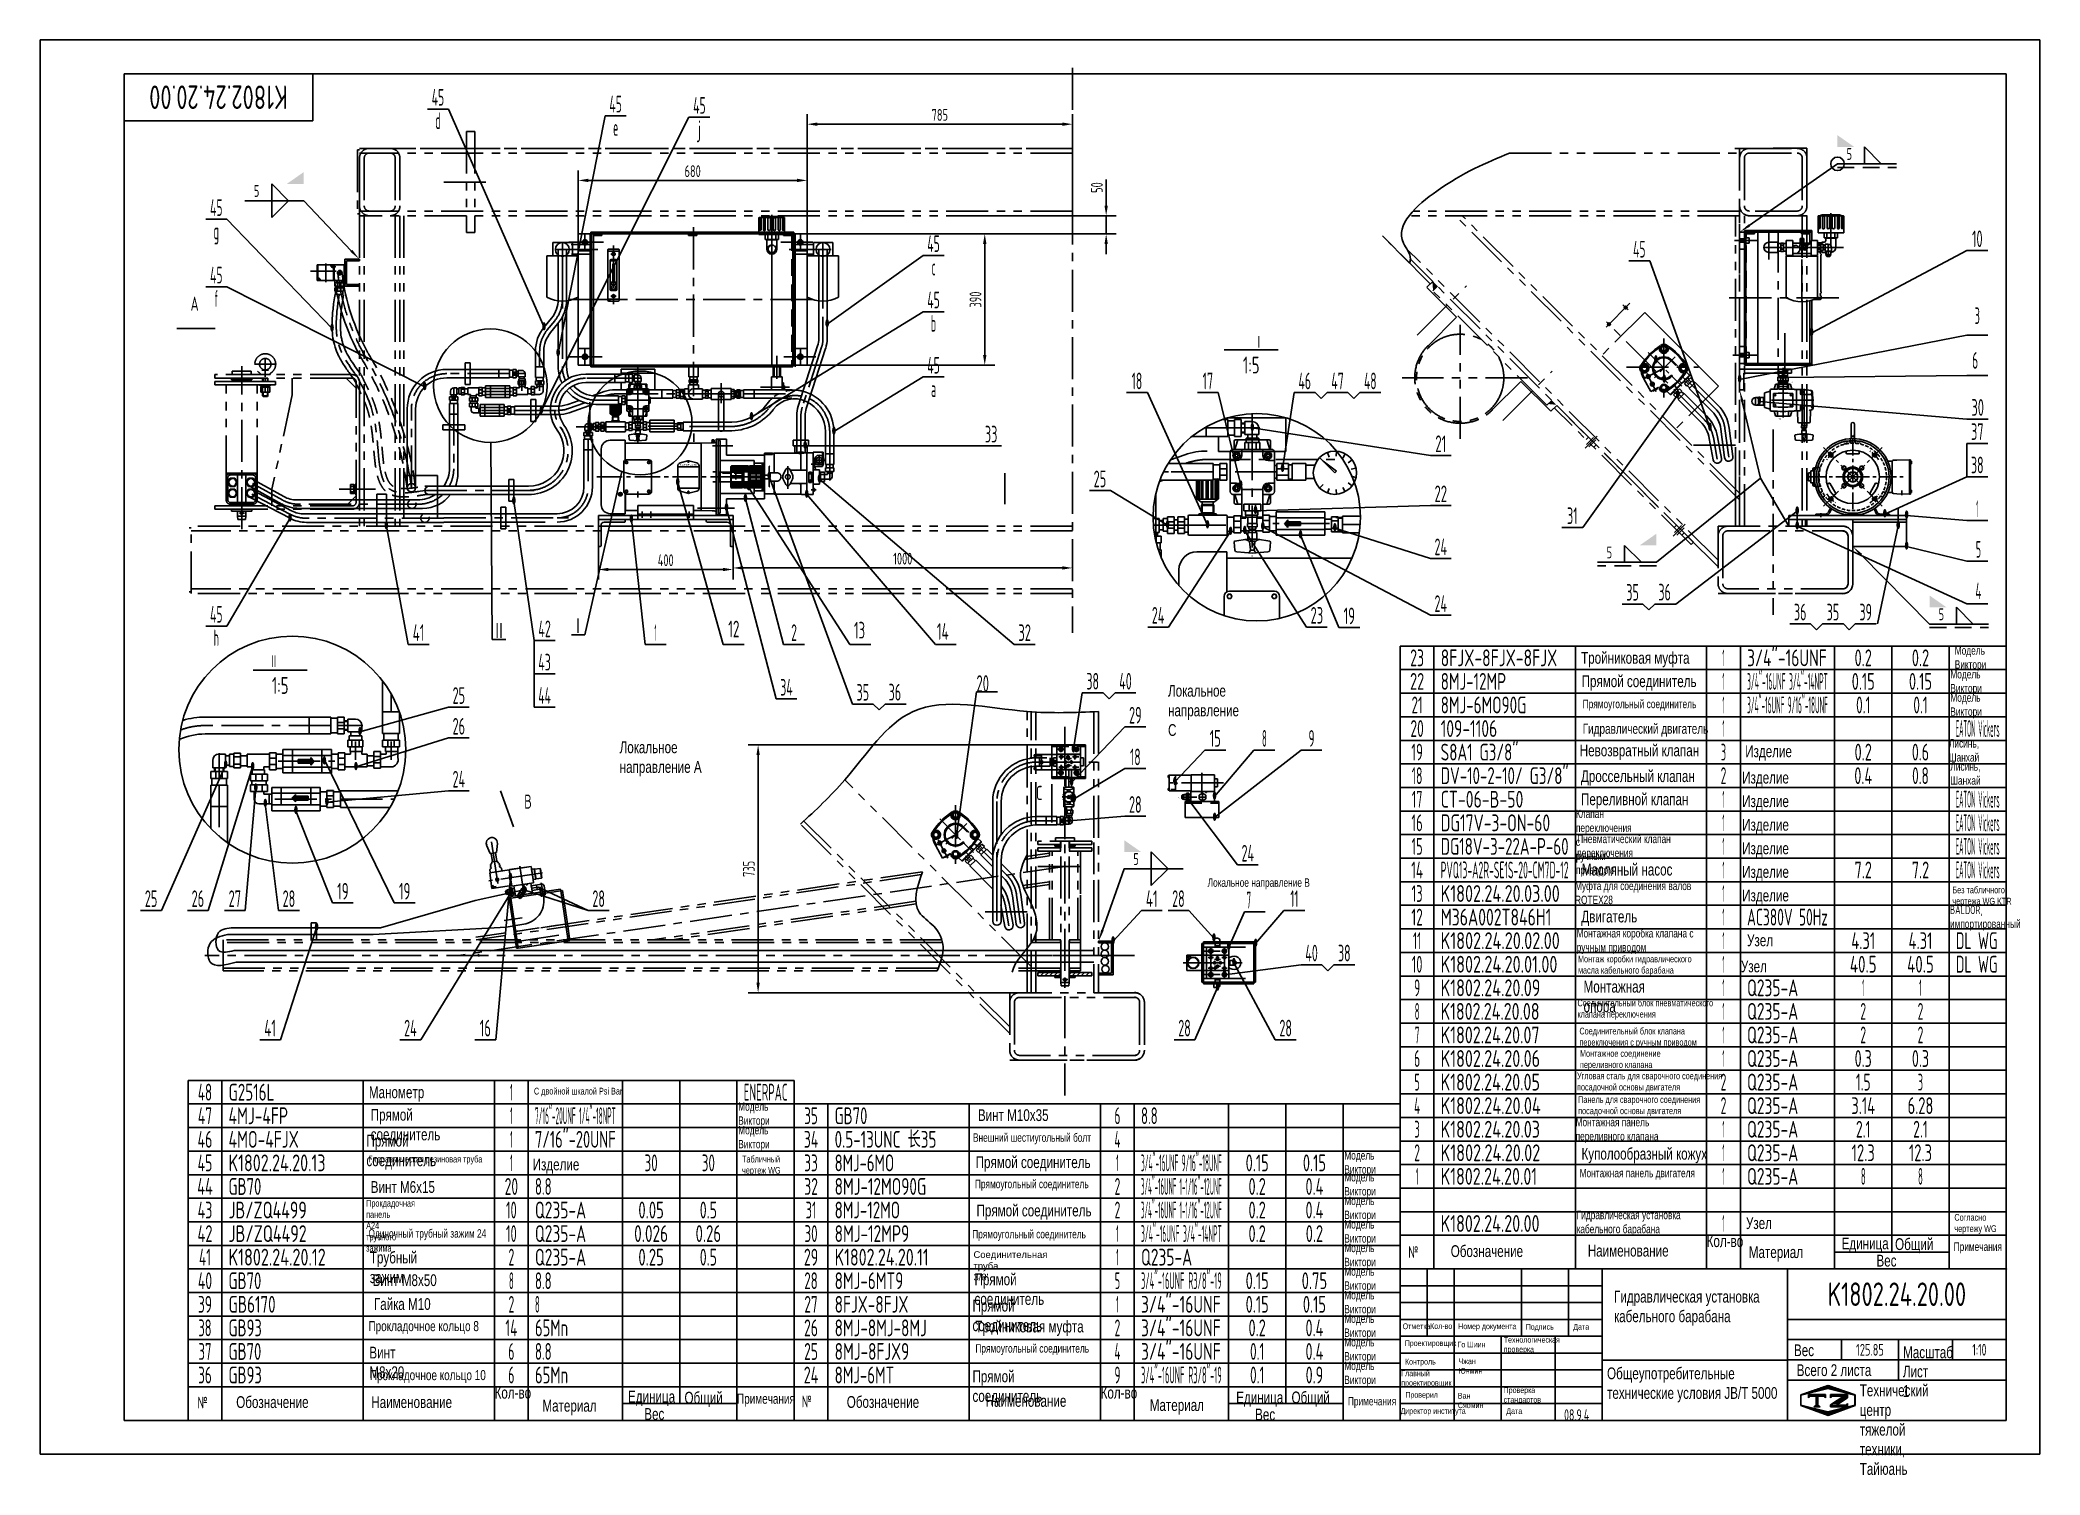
# Model space of a CAD drawing. Header units: millimetres. Extents: x 0 to 5940, y -62 to 4200.
import ezdxf
from ezdxf.enums import TextEntityAlignment as Align

# ---------------------------------------------------------------- set-up
doc = ezdxf.new("R2010")
doc.units = ezdxf.units.MM
doc.header["$LTSCALE"] = 100
for name, pattern in [('36BA4004$0$CENTER2', [1.125, 0.75, -0.125, 0.125, -0.125]), ('36EP3301A23$0$CENTER2', [1.125, 0.75, -0.125, 0.125, -0.125]), ('36EP3301A23$0$HIDDEN', [0.375, 0.25, -0.125]), ('36SB0004$0$HIDDEN2', [0.1875, 0.125, -0.0625]), ('36SH1000$0$HIDDEN', [0.375, 0.25, -0.125]), ('CENTER2', [1.125, 0.75, -0.125, 0.125, -0.125]), ('F', [0.75, 0.5, -0.25]), ('G', [2, 1.25, -0.25, 0.25, -0.25]), ('HIDDEN2', [0.1875, 0.125, -0.0625]), ('K', [2.5, 1.25, -0.25, 0.25, -0.25, 0.25, -0.25])]:
    doc.linetypes.add(name, pattern=pattern)
for name, color, linetype in [('01', 7, 'Continuous'), ('02', 1, 'Continuous'), ('02C', 3, 'Continuous'), ('04', 2, 'F'), ('05', 4, 'G'), ('07', 6, 'K'), ('08', 1, 'Continuous'), ('1', 4, 'Continuous'), ('11', 3, 'Continuous'), ('13', 3, 'Continuous'), ('2', 7, 'Continuous'), ('THICK', 7, 'Continuous')]:
    doc.layers.add(name, color=color, linetype=linetype)
doc.styles.add('ROMANS', font='ROMANS')
doc.styles.get("Standard").update_dxf_attribs({"font": 'isocp', "width": 0.707, "bigfont": 'intecad.shx'})

msp = doc.modelspace()

# ---------------------------------------------------------------- texts
at = {"color": 7, "style": 'ROMANS', "width": 1.356589}
msp.add_text('NAMEPLATE', height=4.57, dxfattribs=at).set_placement((1900, 2936), (1950.8, 2936), align=Align.FIT)
at = {"layer": '01', "attachment_point": 1}
for s, insert, char_height in [('{\\W1;I}', (3614.7, 3321), 35), ('{\\fArial|b0|i0|c204|p34;Тройниковая муфта}', (4577, 2382.4), 35), ('{\\fArial|b0|i0|c204|p34;Модель\\PВиктори}', (5686.8, 2399.4), 25), ('II', (687.4, 2372.4), 35), ('{\\fArial|b0|i0|c204|p34;Модель\\PВиктори}', (5673.7, 2328.9), 25), ('{\\fArial|b0|i0|c204|p34;Прямой соединитель}', (4578.6, 2313), 35), ('{\\fArial|b0|i0|c204|p34;Модель\\PВиктори}', (5673.7, 2259.5), 25), ('{\\fArial|b0|i0|c204|p34;Прямоугольный соединитель}', (4581.8, 2240.5), 25), ('{\\fArial|b0|i0|c204|p34;Гидравлический двигатель}', (4581.8, 2169.5), 30), ('{\\fArial|b0|i0|c204|p34;Локальное\\Pнаправление А}', (1721.6, 2116.8), 35), ('{\\fArial|b0|i0|c204|p34;Невозвратный клапан}', (4573.1, 2107.6), 35), ('{\\fArial|b0|i0|c204|p34;Изделие}', (5064.5, 2104.9), 35), ('{\\fArial|b0|i0|c204|p34;Лисинь,\\PШанхай}', (5669.6, 2123.5), 25), ('{\\fArial|b0|i0|c204|p34;Дроссельный клапан}', (4576.6, 2031.1), 35), ('{\\fArial|b0|i0|c204|p34;Изделие}', (5055.5, 2026.7), 35), ('{\\fArial|b0|i0|c204|p34;Лисинь,\\PШанхай}', (5673.7, 2054.9), 25), ('{\\fArial|b0|i0|c204|p34;Переливной клапан}', (4576.7, 1962.4), 35), ('{\\fArial|b0|i0|c204|p34;Изделие}', (5055.5, 1956.7), 35), ('{\\fArial|b0|i0|c204|p34;Пневматический клапан \\Pпереключения}', (4565.5, 1839.7), 25), ('{\\fArial|b0|i0|c204|p34;Изделие}', (5055.5, 1886.7), 35), ('{\\fArial|b0|i0|c204|p34;Изделие}', (5055.5, 1816.7), 35), ('{\\fArial|b0|i0|c204|p34;Масляный насос}', (4579.2, 1753.5), 35), ('{\\fArial|b0|i0|c204|p34;Изделие}', (5055.5, 1746.7), 35), ('{\\fArial|b0|i0|c204|p34;Локальное направление В}', (3467.8, 1710), 25), ('{\\fArial|b0|i0|c204|p34;Муфта для соединения валов \\P\\fArial|b0|i0|c0|p34;ROTEX28}', (4559, 1700.3), 25), ('{\\fArial|b0|i0|c204|p34;Изделие}', (5055.5, 1676.7), 35), ('{\\fArial|b0|i0|c204|p34;Без табличного\\Pчертежа \\fArial|b0|i0|c0|p34;WG KTR}', (5679.8, 1685.7), 20), ('{\\fArial|b0|i0|c204|p34;Двигатель}', (4577.7, 1614.2), 35), ('{\\fArial|b0|i0|c204|p34;Монтажная коробка клапана с\\Pручным приводом}', (4563.8, 1559.5), 25), ('{\\fArial|b0|i0|c204|p34;Монтаж коробки гидравлического \\Pмасла кабельного барабана}', (4567.9, 1480.6), 20), ('{\\fArial|b0|i0|c204|p34;Соединительный блок пневматического\\Pклапана переключения}', (4566.2, 1350), 20), ('{\\fArial|b0|i0|c204|p34;Соединительный блок клапана\\Pпереключения с ручным приводом}', (4572.1, 1266.5), 20), ('{\\fArial|b0|i0|c204|p34;Монтажное соединение \\Pпереливного клапана}', (4573.8, 1200.1), 20), ('{\\fArial|b0|i0|c204|p34;Угловая сталь для сварочного соединения\\Pпосадочной основы двигателя}', (4565, 1133.5), 20), ('{\\fArial|b0|i0|c204|p34;Манометр}', (976.8, 1092.2), 35), ('{\\fArial|b0|i0|c204|p34;С двойной шкалой \\fArial|b0|i0|c0|p34;Psi Bar}', (1467, 1088.1), 20), ('{\\fArial|b0|i0|c204|p34;Модель\\PВиктори}', (2073.7, 1044.9), 25), ('{\\fArial|b0|i0|c204|p34;Винт М10х35}', (2785.6, 1024.4), 35), ('{\\fArial|b0|i0|c204|p34;Панель для сварочного соединения\\Pпосадочной основы двигателя}', (4568.3, 1063.1), 20), ('{\\fArial|b0|i0|c204|p34;Модель\\PВиктори}', (2073.7, 974.9), 25), ('{\\fArial|b0|i0|c204|p34;Внешний шестиугольный болт}', (2771, 952.7), 25), ('{\\fArial|b0|i0|c204|p34;Монтажная панель\\Pпереливного клапана}', (4560.7, 998.5), 25), ('{\\fArial|b0|i0|c204|p34;Модель\\PВиктори}', (3873.7, 899.8), 25), ('{\\fArial|b0|i0|c204|p34;Куполообразный кожух}', (4578.2, 909.7), 35), ('{\\fArial|b0|i0|c204|p34;Гидравлическая резиновая труба}', (976, 886.3), 20), ('{\\fArial|b0|i0|c204|p34;Табличный\\Pчертеж \\fArial|b0|i0|c0|p34;WG}', (2085, 886.3), 20), ('{\\fArial|b0|i0|c204|p34;Прямой соединитель}', (2778.8, 884.6), 35), ('{\\fArial|b0|i0|c204|p34;Модель\\PВиктори}', (3873.7, 834.9), 25), ('{\\fArial|b0|i0|c204|p34;Монтажная панель двигателя}', (4572.7, 847.3), 25), ('{\\fArial|b0|i0|c204|p34;Винт М6х15}', (982.3, 810.9), 35), ('{\\fArial|b0|i0|c204|p34;Прямоугольный соединитель}', (2776.8, 814.8), 25), ('{\\fArial|b0|i0|c204|p34;Прямой соединитель}', (2781.5, 741.1), 35), ('{\\fArial|b0|i0|c204|p34;Модель\\PВиктори}', (3873.7, 764.9), 25), ('{\\fArial|b0|i0|c204|p34;Гидравлическая установка\\Pкабельного барабана}', (4563.9, 722.8), 25), ('{\\fArial|b0|i0|c204|p34;Согласно\\Pчертежу \\fArial|b0|i0|c0|p34;WG}', (5685.7, 713.2), 20), ('{\\fArial|b0|i0|c204|p34;Одиночный трубный зажим 24}', (975.5, 668), 25), ('{\\fArial|b0|i0|c204|p34;Прямоугольный соединитель}', (2768.7, 666), 25), ('{\\fArial|b0|i0|c204|p34;Модель\\PВиктори}', (3873.7, 694.9), 25), ('{\\fArial|b0|i0|c204|p34;Узел}', (5066.7, 703.6), 35), ('{\\fArial|b0|i0|c204|p34;Модель\\PВиктори}', (3873.7, 624.9), 25), ('{\\fArial|b0|i0|c204|p34;Обозначение}', (4189.9, 620.4), 35), ('{\\fArial|b0|i0|c204|p34;Наименование}', (4597, 621.8), 35), ('{\\fArial|b0|i0|c204|p34;Кол-во}', (4950, 650), 35), ('{\\fArial|b0|i0|c204|p34;Материал}', (5075.2, 617.5), 35), ('{\\fArial|b0|i0|c204|p34;Единица}', (5350.8, 643.3), 35), ('{\\fArial|b0|i0|c204|p34;Общий}', (5509.6, 641.2), 35), ('{\\fArial|b0|i0|c204|p34;Примечания}', (5683.6, 628.6), 25), ('{\\fArial|b0|i0|c204|p34;Винт М8х50}', (987.7, 534.1), 35), ('{\\fArial|b0|i0|c204|p34;Модель\\PВиктори}', (3873.7, 554.9), 25), ('{\\fArial|b0|i0|c204|p34;Вес}', (5454.3, 592.1), 35), ('{\\fArial|b0|i0|c204|p34;Модель\\PВиктори}', (3873.7, 484.9), 25), ('{\\fArial|b0|i0|c204|p34;Гидравлическая установка\\Pкабельного барабана}', (4675, 485.3), 35), ('{\\fArial|b0|i0|c204|p34;Гайка М10}', (991.8, 463.3), 35), ('{\\fArial|b0|i0|c204|p34;Прокладочное кольцо 8}', (975.5, 395.3), 30), ('{\\fArial|b0|i0|c204|p34;Тройниковая муфта}', (2777.8, 396.5), 35), ('{\\fArial|b0|i0|c204|p34;Модель\\PВиктори}', (3873.7, 414.9), 25), ('{\\fArial|b0|i0|c204|p34;Отметка}', (4047.1, 388.2), 17), ('{\\fArial|b0|i0|c204|p34;Кол-во}', (4128.6, 388.8), 17), ('{\\fArial|b0|i0|c204|p34;Номер документа}', (4212, 388.2), 17), ('{\\fArial|b0|i0|c204|p34;Дата}', (4553.9, 386.8), 17), ('{\\fArial|b0|i0|c204|p34;Прямоугольный соединитель}', (2778.1, 326.6), 25), ('{\\fArial|b0|i0|c204|p34;Модель\\PВиктори}', (3873.7, 344.9), 25), ('{\\fArial|b0|i0|c204|p34;Проектировщик}', (4053.1, 338.1), 17), ('{\\fArial|b0|i0|c204|p34;Го Шиин}', (4210.1, 334), 17), ('{\\fArial|b0|i0|c204|p34;Технологическая\\Pпроверка}', (4347.3, 348.2), 17), ('{\\fArial|b0|i0|c204|p34;Вес}', (5209.3, 326), 35), ('{\\fArial|b0|i0|c204|p34;Масштаб}', (5533.5, 320), 35), ('{\\fArial|b0|i0|c204|p34;Прокладочное кольцо 10}', (979.6, 249.7), 30), ('{\\fArial|b0|i0|c204|p34;Модель\\PВиктори}', (3873.7, 274.9), 25), ('{\\fArial|b0|i0|c204|p34;Главный \\Pпроектировщик}', (4042.9, 248.5), 17), ('{\\fArial|b0|i0|c204|p34;Контроль}', (4054, 283.2), 17), ('{\\fArial|b0|i0|c204|p34;Общеупотребительные\\Pтехнические условия \\fArial|b0|i0|c0|p34;JB/T 5000}', (4654.1, 257.5), 35), ('{\\fArial|b0|i0|c204|p34;Всего 2 листа}', (5217.5, 266.9), 35), ('{\\fArial|b0|i0|c204|p34;Кол-во}', (1350, 200), 35), ('{\\fArial|b0|i0|c204|p34;Единица}', (1746.3, 188.3), 35), ('{\\fArial|b0|i0|c204|p34;Общий}', (1914.1, 185.1), 35), ('{\\fArial|b0|i0|c204|p34;Примечания}', (2070.1, 179.7), 30), ('{\\fArial|b0|i0|c204|p34;Единица}', (3552.7, 185.9), 35), ('{\\fArial|b0|i0|c204|p34;Общий}', (3717, 185.9), 35), ('{\\fArial|b0|i0|c204|p34;Проверил}', (4055, 184.6), 17), ('{\\fArial|b0|i0|c204|p34;Проверка\\Pстандартов}', (4346.9, 198.6), 17), ('{\\Fisocp,intecad|c204;№}', (468, 170.4), 35), ('{\\fArial|b0|i0|c204|p34;Обозначение}', (582.8, 172), 35), ('{\\fArial|b0|i0|c204|p34;Наименование}', (983.9, 172), 35), ('{\\fArial|b0|i0|c204|p34;Материал}', (1492.2, 161.3), 35), ('{\\Fisocp,intecad|c204;№}', (2262.3, 174), 35), ('{\\fArial|b0|i0|c204|p34;Обозначение}', (2396.1, 172.4), 35), ('{\\fArial|b0|i0|c204|p34;Наименование}', (2808.4, 175.5), 35), ('{\\fArial|b0|i0|c204|p34;Материал}', (3296, 163.2), 35), ('{\\fArial|b0|i0|c204|p34;Вес}', (3608.9, 135.2), 35), ('{\\fArial|b0|i0|c204|p34;Примечания}', (3884.5, 169.7), 25), ('{\\fArial|b0|i0|c204|p34;Директор института}', (4040.8, 136.7), 17), ('{\\fArial|b0|i0|c204|p34;Дата}', (4355, 136.4), 17)]:
    msp.add_mtext(s, dxfattribs=dict(at, insert=insert, char_height=char_height))
for s, insert, char_height, width in [('{\\fArial|b0|i0|c204|p34;Локальное направление С}', (3350.3, 2284.7), 35, 3.557), ('{\\fArial|b0|i0|c204|p34;Клапан переключения с\\Pручным приводом}', (4561.7, 1914.4), 25, 1.401), ('BALDOR{\\Fisocp,intecad|c204;,}\\P{\\fArial|b0|i0|c204|p34;импортированный}', (5672.6, 1629.1), 25, 1.766), ('{\\fArial|b0|i0|c204|p34;Узел}', (5070, 1543.5), 35, 1.099), ('{\\fArial|b0|i0|c204|p34;Узел}', (5051.7, 1466.1), 35, 1.099), ('{\\fArial|b0|i0|c204|p34;Монтажная опора}', (4584.4, 1406), 35, 1.099), ('{\\fArial|b0|i0|c204|p34;Прямой соединитель}', (982.2, 1025.4), 35, 1.365), ('{\\fArial|b0|i0|c204|p34;Прямой соединитель}', (969.5, 948.5), 35, 1.365), ('{\\fArial|b0|i0|c204|p34;Изделие}', (1463.2, 877.8), 35, 6.06), ('{\\fArial|b0|i0|c204|p34;Прокдадочная панель А24\\Pтрубного зажима}', (968.7, 755.1), 20, 1.362), ('{\\fArial|b0|i0|c204|p34;Трубный зажим}', (979.6, 601.4), 35, 1.362), ("\\A1;{\\fArial|b0|i0|c204|p34;\\W1;Соединительная труба \\fArial|b0|i0|c0|p34;3/8'}", (2772.5, 602.6), 20, 1.928), ('{\\Fisocp,intecad|c204;№}', (4063.9, 617.7), 35, 1.385), ('{\\fArial|b0|i0|c204|p34;Прямой соединитель}', (2775.5, 536.6), 35, 0.761), ('{\\fArial|b0|i0|c204|p34;Прямой соединитель}', (2769.5, 458.5), 35, 0.761), ('{\\fArial|b0|i0|c204|p34;Подпись}', (4412.4, 386.8), 17, 0.668), ('{\\fArial|b0|i0|c204|p34;Винт М8х20}', (978.2, 319.1), 35, 1.362), ('{\\fArial|b0|i0|c204|p34;Прямой соединитель}', (2769.5, 248.5), 35, 0.761), ('{\\fArial|b0|i0|c204|p34;Чжан Юнмин}', (4213.2, 284.3), 17, 0.527), ('{\\fArial|b0|i0|c204|p34;Лист 1}', (5532.8, 263.2), 35, 0.749), ('{\\fArial|b0|i0|c204|p34;Кол-во}', (3150, 200), 35, 2.728484105318785e-12), ('{\\fArial|b0|i0|c204|p34;Ван Сяомин}', (4211.1, 182), 17, 1.055), ('{\\fArial|b0|i0|c204|p34;Технический центр\\Pтяжелой техники, Тайюань}', (5404.7, 206.9), 35, 0.749), ('{\\fArial|b0|i0|c204|p34;Вес}', (1794.7, 136.7), 35, 1.076)]:
    msp.add_mtext(s, dxfattribs=dict(at, insert=insert, char_height=char_height, width=width))
at = {"layer": '02', "color": 7, "width": 0.605172}
for p, p2 in [((861.4, 3333), (873.4, 3333)), ((1490.9, 3337.1), (1502.9, 3337.1)), ((2331.9, 3346.3), (2343.9, 3346.3)), ((5255.9, 3320.6), (5267.9, 3320.6)), ((1532.9, 3259.7), (1544.9, 3259.7)), ((4793.1, 3239.2), (4805.1, 3239.2)), ((5170.9, 3187.7), (5182.9, 3187.7)), ((1136.7, 3159.5), (1148.7, 3159.5)), ((4818, 3181.5), (4830, 3181.5)), ((4857.8, 3135.1), (4869.8, 3135.1)), ((5041.9, 3181.6), (5053.9, 3181.6)), ((1483.2, 3089.8), (1495.2, 3089.8)), ((2107.2, 3070.2), (2119.2, 3070.2)), ((5100.4, 3116.8), (5112.4, 3116.8)), ((2351.9, 3027.2), (2363.9, 3027.2)), ((3594.6, 3037.7), (3606.6, 3037.7)), ((4953.7, 3039.1), (4965.7, 3039.1)), ((2266.5, 2984.6), (2278.5, 2984.6)), ((2159.8, 2893.6), (2171.8, 2893.6)), ((3684.4, 2916.8), (3696.4, 2916.8)), ((1888.1, 2875.5), (1900.1, 2875.5)), ((2098.4, 2862.2), (2110.4, 2862.2)), ((2271.2, 2840.1), (2283.2, 2840.1)), ((2308.9, 2885.4), (2320.9, 2885.4)), ((3560.1, 2867.7), (3572.1, 2867.7)), ((1401.4, 2819.9), (1413.4, 2819.9)), ((2033, 2799.9), (2045, 2799.9)), ((2089.2, 2827.4), (2101.2, 2827.4)), ((3604, 2791.8), (3616, 2791.8)), ((5212.9, 2790.2), (5224.9, 2790.2)), ((5473.2, 2782.2), (5485.2, 2782.2)), ((5537.9, 2778.1), (5549.9, 2778.1)), ((736.6, 2769.5), (748.6, 2769.5)), ((1022.7, 2746.1), (1034.7, 2746.1)), ((1750.3, 2766.1), (1762.3, 2766.1)), ((3342.8, 2749.1), (3354.8, 2749.1)), ((3461.5, 2749.1), (3473.5, 2749.1)), ((3530, 2730), (3542, 2730)), ((3572.1, 2732.5), (3584.1, 2732.5)), ((3625.8, 2744.3), (3637.8, 2744.3)), ((3737.8, 2719.1), (3749.8, 2719.1)), ((3839.8, 2740.5), (3851.8, 2740.5)), ((5212.9, 2746.1), (5224.9, 2746.1)), ((5512.9, 2747), (5524.9, 2747)), ((5537.9, 2686.1), (5549.9, 2686.1)), ((944.3, 2134.8), (956.3, 2134.8)), ((3063.3, 2083.5), (3075.3, 2083.5)), ((545.4, 2036.4), (557.4, 2036.4)), ((625.6, 2031.1), (637.6, 2031.1)), ((838.6, 2047.7), (850.6, 2047.7)), ((932.4, 2031.1), (944.4, 2031.1)), ((634.9, 1967.6), (646.9, 1967.6)), ((3057.8, 1984.6), (3069.8, 1984.6)), ((3364.6, 1986.7), (3376.6, 1986.7)), ((3482.4, 1943.4), (3494.4, 1943.4)), ((663.2, 1921.7), (675.2, 1921.7)), ((754.1, 1901), (766.1, 1901)), ((846.1, 1926.3), (858.1, 1926.3)), ((3065.8, 1936.2), (3077.8, 1936.2)), ((3402.9, 1936.2), (3414.9, 1936.2)), ((3482.7, 1880.4), (3494.7, 1880.4)), ((2716.3, 1826.4), (2728.3, 1826.4)), ((3050.4, 1871.1), (3062.4, 1871.1)), ((1391.2, 1702), (1403.2, 1702)), ((1392, 1657.2), (1404, 1657.2)), ((1431.1, 1665.7), (1443.1, 1665.7)), ((815.5, 1553.5), (827.5, 1553.5)), ((3181, 1513.5), (3193, 1513.5)), ((3480.6, 1522.1), (3492.6, 1522.1)), ((3524.5, 1496.2), (3536.5, 1496.2)), ((3604.5, 1506.2), (3616.5, 1506.2)), ((3511.9, 1414), (3523.9, 1414)), ((3540, 1449.2), (3552, 1449.2)), ((3491.6, 1376.3), (3503.6, 1376.3))]:
    msp.add_text('●', height=20, dxfattribs=at).set_placement(p, p2, align=Align.FIT)
at = {"layer": '08', "color": 7, "char_height": 35, "attachment_point": 5}
for s, insert in [('785', (2672.4, 3977.5)), ('680', (1938.4, 3810.4)), ('1000', (2562.4, 2659.5)), ('400', (1858.3, 2654.9))]:
    msp.add_mtext(s, dxfattribs=dict(at, insert=insert))
at = {"layer": '08', "color": 7, "char_height": 35, "attachment_point": 5, "rotation": 90}
for s, insert in [('50', (3139, 3761.7)), ('390', (2778.4, 3429.2)), ('735', (2105.3, 1738.3))]:
    msp.add_mtext(s, dxfattribs=dict(at, insert=insert))
at = {"layer": '11', "color": 7, "width": 0.694458}
msp.add_text('K1802.24.20.00', height=70, rotation=180, dxfattribs=at).set_placement((735.5, 4065), (324.5, 4065), align=Align.FIT)
at = {"layer": '11', "color": 7}
for s, height, width, p, p2 in [('45', 49.5, 0.540134, (1163.3, 4005), (1200.5, 4005)), ('d', 49.5, 0.560771, (1174.3, 3935.5), (1189.5, 3935.5)), ('45', 49.5, 0.540134, (1691.1, 3985), (1728.3, 3985)), ('45', 49.5, 0.540134, (1939.9, 3980.9), (1977.1, 3980.9)), ('e', 49.5, 0.554116, (1702.2, 3915.5), (1717.2, 3915.5)), ('j', 49.5, 0.436064, (1954.3, 3911.4), (1962.8, 3911.4)), ('45', 49.5, 0.540134, (505, 3677.4), (542.2, 3677.4)), ('g', 49.5, 0.569812, (515.3, 3607.9), (531.9, 3607.9)), ('10', 49.5, 0.606076, (5738, 3584.9), (5769.5, 3584.9)), ('45', 49.5, 0.540134, (2635.3, 3570.2), (2672.5, 3570.2)), ('45', 49.5, 0.540134, (4731.3, 3553.9), (4768.5, 3553.9)), ('45', 49.5, 0.540134, (505, 3476.9), (542.2, 3476.9)), ('c', 49.5, 0.528276, (2648, 3500.7), (2659.8, 3500.7)), ('f', 49.5, 0.471333, (518.4, 3407.4), (528.9, 3407.4)), ('45', 49.5, 0.540134, (2635.3, 3403.1), (2672.5, 3403.1)), ('3', 49.5, 0.527686, (5746, 3356.4), (5761.5, 3356.4)), ('b', 49.5, 0.526103, (2646.3, 3333.6), (2661.5, 3333.6)), ('6', 49.5, 0.600695, (5738.5, 3223.7), (5756.4, 3223.7)), ('45', 49.5, 0.540134, (2635.3, 3209.2), (2672.5, 3209.2)), ('18', 49.5, 0.606, (3242.2, 3162.6), (3273.7, 3162.6)), ('17', 49.5, 0.606, (3452.7, 3162.6), (3484.2, 3162.6)), ('46', 49.5, 0.536975, (3737.7, 3162.6), (3774.9, 3162.6)), ('47', 49.5, 0.556706, (3835.1, 3162.6), (3872.3, 3162.6)), ('48', 49.5, 0.556706, (3932.4, 3162.6), (3969.6, 3162.6)), ('a', 49.5, 0.526103, (2646.3, 3139.7), (2661.5, 3139.7)), ('30', 49.5, 0.600864, (5736.4, 3083.9), (5773.6, 3083.9)), ('33', 49.5, 0.581958, (2806.2, 3004.6), (2843.4, 3004.6)), ('37', 49.5, 0.601243, (5735.2, 3012), (5772.4, 3012)), ('21', 49.5, 0.623098, (4144.1, 2976.1), (4176.5, 2976.1)), ('25', 49.5, 0.581958, (3129.4, 2871.7), (3166.6, 2871.7)), ('38', 49.5, 0.601243, (5735.2, 2913), (5772.4, 2913)), ('22', 49.5, 0.573679, (4141.7, 2827.4), (4178.9, 2827.4)), ('31', 49.5, 0.606, (4535.3, 2762.2), (4566.8, 2762.2)), ('1', 49.5, 0.404, (5750.3, 2783), (5757.3, 2783)), ('24', 49.5, 0.556706, (4141.7, 2669.9), (4178.9, 2669.9)), ('5', 49.5, 0.527686, (5749.4, 2662.5), (5764.9, 2662.5)), ('35', 49.5, 0.581958, (4711.3, 2534.9), (4748.5, 2534.9)), ('36', 49.5, 0.578293, (4806.7, 2535.3), (4843.9, 2535.3)), ('4', 49.5, 0.543846, (5748.1, 2539.3), (5765.6, 2539.3)), ('45', 49.5, 0.540134, (505, 2469.5), (542.2, 2469.5)), ('24', 49.5, 0.556706, (3302.2, 2466.5), (3339.4, 2466.5)), ('23', 49.5, 0.581958, (3773.7, 2466.5), (3810.9, 2466.5)), ('19', 49.5, 0.612447, (3871.5, 2464.8), (3905.5, 2464.8)), ('24', 49.5, 0.556706, (4141.7, 2501.4), (4178.9, 2501.4)), ('36', 49.5, 0.578293, (5209.1, 2476.1), (5246.3, 2476.1)), ('35', 49.5, 0.581958, (5306.4, 2476.1), (5343.6, 2476.1)), ('39', 49.5, 0.568672, (5403.8, 2476.1), (5441, 2476.1)), ('h', 49.5, 0.526103, (516, 2400), (531.2, 2400)), ('41', 49.5, 0.614783, (1107, 2415.1), (1142, 2415.1)), ('42', 49.5, 0.532994, (1480, 2426.4), (1517.2, 2426.4)), ('1', 49.5, 0.404, (1825, 2415.1), (1832, 2415.1)), ('12', 49.5, 0.611465, (2043.8, 2425.9), (2077.4, 2425.9)), ('2', 49.5, 0.562593, (2231, 2415.1), (2248, 2415.1)), ('13', 49.5, 0.609833, (2417.6, 2422.3), (2450.5, 2422.3)), ('14', 49.5, 0.614783, (2663.6, 2418.7), (2698.6, 2418.7)), ('32', 49.5, 0.573679, (2905.9, 2414.9), (2943.1, 2414.9)), ('43', 49.5, 0.540134, (1480, 2327.4), (1517.2, 2327.4)), ('23', 50, 0.638783, (4069.4, 2340), (4110.6, 2340)), ('8FJX-8FJX-8FJX', 50, 0.696342, (4160, 2340), (4506.4, 2340)), ('1', 50, 0.404, (4996.5, 2340), (5003.5, 2340)), ('3/4"-16UNF', 50, 0.691518, (5070, 2340), (5306.8, 2340)), ('0.2', 50, 0.641479, (5389.2, 2340), (5440.8, 2340)), ('0.2', 50, 0.641479, (5559.2, 2340), (5610.8, 2340)), ('38', 49.5, 0.601243, (3108, 2270.8), (3145.2, 2270.8)), ('40', 49.5, 0.556382, (3205.3, 2270.8), (3242.5, 2270.8)), ('22', 50, 0.639754, (4069, 2270), (4111, 2270)), ('8MJ-12MP', 50, 0.68823, (4160, 2270), (4354.4, 2270)), ('1', 50, 0.404, (4996.5, 2270), (5003.5, 2270)), ('3/4"-16UNF 3/4"-14NPT', 50, 0.33218, (5070, 2270), (5310, 2270)), ('0.15', 50, 0.656559, (5380.7, 2270), (5449.3, 2270)), ('0.15', 50, 0.656559, (5550.7, 2270), (5619.3, 2270)), ('25', 49.5, 0.581958, (1225.3, 2228.4), (1262.5, 2228.4)), ('44', 49.5, 0.518313, (1480, 2228.4), (1517.2, 2228.4)), ('34', 49.5, 0.556706, (2198.6, 2252.8), (2235.8, 2252.8)), ('35', 49.5, 0.581958, (2425.1, 2237.8), (2462.3, 2237.8)), ('36', 49.5, 0.578293, (2520.4, 2238.2), (2557.6, 2238.2)), ('20', 49.5, 0.600864, (2781.3, 2264), (2818.5, 2264)), ('3/4"-16UNF 9/16"-18UNF', 50, 0.327567, (5070, 2200), (5310, 2200)), ('29', 49.5, 0.568672, (3234.6, 2170), (3271.8, 2170)), ('21', 50, 0.623098, (4073.6, 2200), (4106.4, 2200)), ('8MJ-6MO90G', 50, 0.692578, (4160, 2200), (4414.6, 2200)), ('1', 50, 0.404, (4996.5, 2200), (5003.5, 2200)), ('0.1', 50, 0.628857, (5393.8, 2200), (5436.2, 2200)), ('0.1', 50, 0.628857, (5563.8, 2200), (5606.2, 2200)), ('26', 49.5, 0.578293, (1225.3, 2137), (1262.5, 2137)), ('15', 49.5, 0.609833, (3474, 2101), (3507, 2101)), ('8', 49.5, 0.514182, (3629.5, 2101), (3643.5, 2101)), ('9', 49.5, 0.579528, (3767.6, 2101), (3785.4, 2101)), ('20', 50, 0.636567, (4070.1, 2130), (4109.9, 2130)), ('109-1106', 50, 0.685371, (4160, 2130), (4328, 2130)), ('1', 50, 0.404, (4996.5, 2130), (5003.5, 2130)), ('EATON Vickers', 50, 0.296262, (5690, 2130), (5820, 2130)), ('18', 49.5, 0.606, (3237.4, 2045.9), (3268.9, 2045.9)), ('19', 50, 0.612447, (4072.8, 2060), (4107.2, 2060)), ('S8A1 G3/8"', 50, 0.695263, (4160, 2060), (4391.2, 2060)), ('3', 50, 0.527686, (4992.2, 2060), (5007.8, 2060)), ('0.2', 50, 0.641479, (5389.2, 2060), (5440.8, 2060)), ('0.6', 50, 0.64105, (5559.4, 2060), (5610.6, 2060)), ('24', 49.5, 0.556706, (1225.3, 1979.9), (1262.5, 1979.9)), ('18', 50, 0.606, (4074.1, 1990), (4105.9, 1990)), ('DV-10-2-10/ G3/8"', 50, 0.669604, (4160, 1990), (4540, 1990)), ('2', 50, 0.562593, (4991.4, 1990), (5008.6, 1990)), ('0.4', 50, 0.643065, (5388.5, 1990), (5441.5, 1990)), ('0.8', 50, 0.63894, (5560.2, 1990), (5609.8, 1990)), ('17', 50, 0.606, (4074.1, 1920), (4105.9, 1920)), ('CT-06-B-50', 50, 0.696632, (4160, 1920), (4405.6, 1920)), ('1', 50, 0.404, (4996.5, 1920), (5003.5, 1920)), ('EATON Vickers', 50, 0.296262, (5690, 1920), (5820, 1920)), ('28', 49.5, 0.601243, (3234.6, 1904.8), (3271.8, 1904.8)), ('16', 50, 0.610556, (4073.2, 1850), (4106.8, 1850)), ('DG17V-3-ON-60', 50, 0.695659, (4160, 1850), (4485.2, 1850)), ('1', 50, 0.404, (4996.5, 1850), (5003.5, 1850)), ('EATON Vickers', 50, 0.296262, (5690, 1850), (5820, 1850)), ('24', 49.5, 0.556706, (3568.6, 1760.1), (3605.8, 1760.1)), ('15', 50, 0.609833, (4073.4, 1780), (4106.6, 1780)), ('DG18V-3-22A-P-60', 50, 0.657964, (4160, 1780), (4540, 1780)), ('1', 50, 0.404, (4996.5, 1780), (5003.5, 1780)), ('EATON Vickers', 50, 0.296262, (5690, 1780), (5820, 1780)), ('14', 50, 0.614783, (4072.3, 1710), (4107.7, 1710)), ('PVQ13-A2R-SE1S-20-CM7D-12', 50, 0.419656, (4160, 1710), (4540, 1710)), ('1', 50, 0.404, (4996.5, 1710), (5003.5, 1710)), ('7.2', 50, 0.641133, (5389.2, 1710), (5440.8, 1710)), ('7.2', 50, 0.641133, (5559.2, 1710), (5610.8, 1710)), ('EATON Vickers', 50, 0.296262, (5690, 1710), (5820, 1710)), ('25', 49.5, 0.581958, (311.3, 1625), (348.5, 1625)), ('26', 49.5, 0.578293, (450.3, 1625), (487.5, 1625)), ('27', 49.5, 0.601243, (560, 1625), (597.2, 1625)), ('28', 49.5, 0.601243, (720.7, 1625), (757.9, 1625)), ('19', 49.5, 0.612447, (882.5, 1647.2), (916.5, 1647.2)), ('19', 49.5, 0.612447, (1066, 1647.2), (1100, 1647.2)), ('28', 49.5, 0.601243, (1640.6, 1625), (1677.8, 1625)), ('41', 49.5, 0.614783, (3284.5, 1625), (3319.5, 1625)), ('28', 49.5, 0.601243, (3362.6, 1625), (3399.8, 1625)), ('7', 49.5, 0.514182, (3583.1, 1620.7), (3597.1, 1620.7)), ('11', 49.5, 0.582235, (3713.2, 1625), (3737.7, 1625)), ('13', 50, 0.609833, (4073.4, 1640), (4106.6, 1640)), ('K1802.24.20.03.00', 50, 0.696558, (4160, 1640), (4513.7, 1640)), ('1', 50, 0.404, (4996.5, 1640), (5003.5, 1640)), ('12', 50, 0.611465, (4073, 1570), (4107, 1570)), ('M36A002T846H1', 50, 0.695778, (4160, 1570), (4488.8, 1570)), ('1', 50, 0.404, (4996.5, 1570), (5003.5, 1570)), ('AC380V 50Hz', 50, 0.619355, (5070, 1570), (5310, 1570)), ('11', 50, 0.582235, (4077.6, 1500), (4102.4, 1500)), ('K1802.24.20.02.00', 50, 0.696558, (4160, 1500), (4513.7, 1500)), ('1', 50, 0.404, (4996.5, 1500), (5003.5, 1500)), ('4.31', 50, 0.657674, (5379.6, 1500), (5450.4, 1500)), ('4.31', 50, 0.657674, (5549.6, 1500), (5620.4, 1500)), ('DL WG', 50, 0.677945, (5690, 1500), (5813.7, 1500)), ('40', 49.5, 0.556382, (3757.9, 1463.4), (3795.1, 1463.4)), ('38', 49.5, 0.601243, (3855.3, 1463.4), (3892.5, 1463.4)), ('10', 50, 0.606076, (4074.1, 1430), (4105.9, 1430)), ('K1802.24.20.01.00', 50, 0.696348, (4160, 1430), (4506.6, 1430)), ('1', 50, 0.404, (4996.5, 1430), (5003.5, 1430)), ('40.5', 50, 0.662654, (5375.4, 1430), (5454.6, 1430)), ('40.5', 50, 0.662654, (5545.4, 1430), (5624.6, 1430)), ('DL WG', 50, 0.677945, (5690, 1430), (5813.7, 1430)), ('9', 50, 0.579528, (4081, 1360), (4099, 1360)), ('K1802.24.20.09', 50, 0.694562, (4160, 1360), (4456.1, 1360)), ('1', 50, 0.404, (4996.5, 1360), (5003.5, 1360)), ('Q235-A', 50, 0.683169, (5070, 1360), (5222, 1360)), ('1', 50, 0.404, (5411.5, 1360), (5418.5, 1360)), ('1', 50, 0.404, (5581.5, 1360), (5588.5, 1360)), ('8', 50, 0.514182, (4082.9, 1290), (4097.1, 1290)), ('K1802.24.20.08', 50, 0.694457, (4160, 1290), (4453.6, 1290)), ('1', 50, 0.404, (4996.5, 1290), (5003.5, 1290)), ('Q235-A', 50, 0.683169, (5070, 1290), (5222, 1290)), ('2', 50, 0.562593, (5406.4, 1290), (5423.6, 1290)), ('2', 50, 0.562593, (5576.4, 1290), (5593.6, 1290)), ('41', 49.5, 0.614783, (666, 1240.6), (701, 1240.6)), ('24', 49.5, 0.556706, (1081.5, 1240.6), (1118.7, 1240.6)), ('16', 49.5, 0.610556, (1306.1, 1240.6), (1339.3, 1240.6)), ('28', 49.5, 0.601243, (3380.6, 1240.6), (3417.8, 1240.6)), ('28', 49.5, 0.601243, (3681.1, 1240.6), (3718.3, 1240.6)), ('7', 50, 0.514182, (4082.9, 1220), (4097.1, 1220)), ('K1802.24.20.07', 50, 0.694457, (4160, 1220), (4453.6, 1220)), ('1', 50, 0.404, (4996.5, 1220), (5003.5, 1220)), ('Q235-A', 50, 0.683169, (5070, 1220), (5222, 1220)), ('2', 50, 0.562593, (5406.4, 1220), (5423.6, 1220)), ('2', 50, 0.562593, (5576.4, 1220), (5593.6, 1220)), ('6', 50, 0.600695, (4081, 1150), (4099, 1150)), ('K1802.24.20.06', 50, 0.69453, (4160, 1150), (4455.3, 1150)), ('1', 50, 0.404, (4996.5, 1150), (5003.5, 1150)), ('Q235-A', 50, 0.683169, (5070, 1150), (5222, 1150)), ('0.3', 50, 0.640711, (5389.5, 1150), (5440.5, 1150)), ('0.3', 50, 0.640711, (5559.5, 1150), (5610.5, 1150)), ('5', 50, 0.527686, (4082.2, 1080), (4097.8, 1080)), ('K1802.24.20.05', 50, 0.694518, (4160, 1080), (4455, 1080)), ('2', 50, 0.562593, (4991.4, 1080), (5008.6, 1080)), ('Q235-A', 50, 0.683169, (5070, 1080), (5222, 1080)), ('1.5', 50, 0.630783, (5393.1, 1080), (5436.9, 1080)), ('3', 50, 0.527686, (5577.2, 1080), (5592.8, 1080)), ('48', 50, 0.628444, (468.8, 1050), (511.2, 1050)), ('G2516L', 50, 0.689419, (560, 1050), (696.2, 1050)), ('1', 50, 0.404, (1396.5, 1050), (1403.5, 1050)), ('ENERPAC', 50, 0.495238, (2090, 1050), (2220, 1050)), ('47', 50, 0.628444, (468.8, 980), (511.2, 980)), ('4MJ-4FP', 50, 0.686408, (560, 980), (736.8, 980)), ('1', 50, 0.404, (1396.5, 980), (1403.5, 980)), ('7/16"-20UNF 1/4"-18NPT', 50, 0.325424, (1470, 980), (1710, 980)), ('35', 50, 0.624881, (2269.8, 980), (2310.2, 980)), ('GB70', 50, 0.68264, (2360, 980), (2457.3, 980)), ('6', 50, 0.600695, (3191, 980), (3209, 980)), ('8.8', 50, 0.638581, (3270, 980), (3319.5, 980)), ('4', 50, 0.543846, (4081.2, 1010), (4098.8, 1010)), ('K1802.24.20.04', 50, 0.694604, (4160, 1010), (4457.1, 1010)), ('2', 50, 0.562593, (4991.4, 1010), (5008.6, 1010)), ('Q235-A', 50, 0.683169, (5070, 1010), (5222, 1010)), ('3.14', 50, 0.657674, (5379.6, 1010), (5450.4, 1010)), ('6.28', 50, 0.678671, (5546.8, 1010), (5623.2, 1010)), ('46', 50, 0.631229, (467.9, 910), (512.1, 910)), ('4MO-4FJX', 50, 0.689471, (560, 910), (768.6, 910)), ('1', 50, 0.404, (1396.5, 910), (1403.5, 910)), ('7/16"-20UNF', 50, 0.644295, (1470, 910), (1710, 910)), ('34', 50, 0.628444, (2268.8, 910), (2311.2, 910)), ('0.5-13UNC 长35', 50, 0.694878, (2360, 910), (2662.4, 910)), ('4', 50, 0.543846, (3191.2, 910), (3208.8, 910)), ('3', 50, 0.527686, (4082.2, 940), (4097.8, 940)), ('K1802.24.20.03', 50, 0.694518, (4160, 940), (4455, 940)), ('1', 50, 0.404, (4996.5, 940), (5003.5, 940)), ('Q235-A', 50, 0.683169, (5070, 940), (5222, 940)), ('2.1', 50, 0.641743, (5393.3, 940), (5436.7, 940)), ('2.1', 50, 0.641743, (5563.3, 940), (5606.7, 940)), ('3/4"-16UNF 9/16"-18UNF', 50, 0.327567, (3270, 840), (3510, 840)), ('2', 50, 0.562593, (4081.4, 870), (4098.6, 870)), ('K1802.24.20.02', 50, 0.694546, (4160, 870), (4455.7, 870)), ('1', 50, 0.404, (4996.5, 870), (5003.5, 870)), ('Q235-A', 50, 0.683169, (5070, 870), (5222, 870)), ('12.3', 50, 0.656293, (5380.7, 870), (5449.3, 870)), ('12.3', 50, 0.656293, (5550.7, 870), (5619.3, 870)), ('45', 50, 0.630783, (468.1, 840), (511.9, 840)), ('K1802.24.20.13', 50, 0.694217, (560, 840), (848, 840)), ('1', 50, 0.404, (1396.5, 840), (1403.5, 840)), ('30', 50, 0.622213, (1795.5, 840), (1834.5, 840)), ('30', 50, 0.622213, (1965.5, 840), (2004.5, 840)), ('33', 50, 0.624881, (2269.8, 840), (2310.2, 840)), ('8MJ-6MO', 50, 0.686408, (2360, 840), (2536.8, 840)), ('1', 50, 0.404, (3196.5, 840), (3203.5, 840)), ('0.15', 50, 0.656559, (3580.7, 840), (3649.3, 840)), ('0.15', 50, 0.656559, (3750.7, 840), (3819.3, 840)), ('1', 50, 0.404, (4086.5, 800), (4093.5, 800)), ('K1802.24.20.01', 50, 0.694153, (4160, 800), (4446.5, 800)), ('1', 50, 0.404, (4996.5, 800), (5003.5, 800)), ('Q235-A', 50, 0.683169, (5070, 800), (5222, 800)), ('8', 50, 0.514182, (5407.9, 800), (5422.1, 800)), ('8', 50, 0.514182, (5577.9, 800), (5592.1, 800)), ('44', 50, 0.633862, (467, 770), (513, 770)), ('GB70', 50, 0.68264, (560, 770), (657.3, 770)), ('20', 50, 0.636567, (1380.1, 770), (1419.9, 770)), ('8.8', 50, 0.638581, (1470, 770), (1519.5, 770)), ('32', 50, 0.626049, (2269.5, 770), (2310.5, 770)), ('8MJ-12MO90G', 50, 0.693496, (2360, 770), (2632.3, 770)), ('2', 50, 0.562593, (3191.4, 770), (3208.6, 770)), ('3/4"-16UNF 1-1/16"-12UNF', 50, 0.306709, (3270, 770), (3510, 770)), ('0.2', 50, 0.641479, (3589.2, 770), (3640.8, 770)), ('0.4', 50, 0.643065, (3758.5, 770), (3811.5, 770)), ('43', 50, 0.630783, (468.1, 700), (511.9, 700)), ('JB/ZQ4499', 50, 0.691231, (560, 700), (792.4, 700)), ('10', 50, 0.606076, (1384.1, 700), (1415.9, 700)), ('Q235-A', 50, 0.683169, (1470, 700), (1622, 700)), ('0.05', 50, 0.660962, (1777.1, 700), (1852.9, 700)), ('0.5', 50, 0.640711, (1959.5, 700), (2010.5, 700)), ('31', 50, 0.606, (2274.1, 700), (2305.9, 700)), ('8MJ-12MO', 50, 0.68823, (2360, 700), (2554.4, 700)), ('2', 50, 0.562593, (3191.4, 700), (3208.6, 700)), ('3/4"-16UNF 1-1/16"-12UNF', 50, 0.306709, (3270, 700), (3510, 700)), ('0.2', 50, 0.641479, (3589.2, 700), (3640.8, 700)), ('0.4', 50, 0.643065, (3758.5, 700), (3811.5, 700)), ('42', 50, 0.63179, (467.7, 630), (512.3, 630)), ('JB/ZQ4492', 50, 0.691204, (560, 630), (792, 630)), ('10', 50, 0.606076, (1384.1, 630), (1415.9, 630)), ('Q235-A', 50, 0.683169, (1470, 630), (1622, 630)), ('0.026', 50, 0.671831, (1764.6, 630), (1865.4, 630)), ('0.26', 50, 0.661125, (1947, 630), (2023, 630)), ('30', 50, 0.622213, (2270.5, 630), (2309.5, 630)), ('8MJ-12MP9', 50, 0.690485, (2360, 630), (2581.7, 630)), ('1', 50, 0.404, (3196.5, 630), (3203.5, 630)), ('3/4"-16UNF 3/4"-14NPT', 50, 0.33218, (3270, 630), (3510, 630)), ('0.2', 50, 0.641479, (3589.2, 630), (3640.8, 630)), ('0.2', 50, 0.641479, (3759.2, 630), (3810.8, 630)), ('K1802.24.20.00', 50, 0.694458, (4160, 660), (4453.6, 660)), ('1', 50, 0.404, (4996.5, 660), (5003.5, 660)), ('41', 50, 0.614783, (472.3, 560), (507.7, 560)), ('K1802.24.20.12', 50, 0.694246, (560, 560), (848.6, 560)), ('2', 50, 0.562593, (1391.4, 560), (1408.6, 560)), ('Q235-A', 50, 0.683169, (1470, 560), (1622, 560)), ('0.25', 50, 0.660962, (1777.1, 560), (1852.9, 560)), ('0.5', 50, 0.640711, (1959.5, 560), (2010.5, 560)), ('29', 50, 0.640341, (2268.8, 560), (2311.2, 560)), ('K1802.24.20.11', 50, 0.693834, (2360, 560), (2639.4, 560)), ('1', 50, 0.404, (3196.5, 560), (3203.5, 560)), ('Q235-A', 50, 0.683169, (3270, 560), (3422, 560)), ('40', 50, 0.62849, (468.8, 490), (511.2, 490)), ('GB70', 50, 0.68264, (560, 490), (657.3, 490)), ('8', 50, 0.514182, (1392.9, 490), (1407.1, 490)), ('8.8', 50, 0.638581, (1470, 490), (1519.5, 490)), ('28', 50, 0.636523, (2270.1, 490), (2309.9, 490)), ('8MJ-6MT9', 50, 0.689091, (2360, 490), (2564, 490)), ('5', 50, 0.527686, (3192.2, 490), (3207.8, 490)), ('3/4"-16UNF R3/8"-19', 50, 0.377311, (3270, 490), (3510, 490)), ('0.15', 50, 0.656559, (3580.7, 490), (3649.3, 490)), ('0.75', 50, 0.660962, (3747.1, 490), (3822.9, 490)), ('3/4"-16UNF', 50, 0.691518, (3270, 420), (3506.8, 420)), ('K1802.24.20.00', 70, 0.694458, (5309.5, 440), (5720.5, 440)), ('39', 50, 0.626756, (469.3, 420), (510.7, 420)), ('GB6170', 50, 0.689857, (560, 420), (699.7, 420)), ('2', 50, 0.562593, (1391.4, 420), (1408.6, 420)), ('8', 50, 0.514182, (1470, 420), (1484.1, 420)), ('27', 50, 0.636523, (2270.1, 420), (2309.9, 420)), ('8FJX-8FJX', 50, 0.690299, (2360, 420), (2579.2, 420)), ('1', 50, 0.404, (3196.5, 420), (3203.5, 420)), ('0.15', 50, 0.656559, (3580.7, 420), (3649.3, 420)), ('0.15', 50, 0.656559, (3750.7, 420), (3819.3, 420)), ('38', 50, 0.62216, (470.6, 350), (509.4, 350)), ('GB93', 50, 0.683012, (560, 350), (658.9, 350)), ('14', 50, 0.614783, (1382.3, 350), (1417.7, 350)), ('65Mn', 50, 0.684915, (1470, 350), (1568.8, 350)), ('26', 50, 0.639213, (2269.2, 350), (2310.8, 350)), ('8MJ-8MJ-8MJ', 50, 0.693561, (2360, 350), (2633.7, 350)), ('2', 50, 0.562593, (3191.4, 350), (3208.6, 350)), ('3/4"-16UNF', 50, 0.691518, (3270, 350), (3506.8, 350)), ('0.2', 50, 0.641479, (3589.2, 350), (3640.8, 350)), ('0.4', 50, 0.643065, (3758.5, 350), (3811.5, 350)), ('37', 50, 0.62216, (470.6, 280), (509.4, 280)), ('GB70', 50, 0.68264, (560, 280), (657.3, 280)), ('6', 50, 0.600695, (1391, 280), (1409, 280)), ('8.8', 50, 0.638581, (1470, 280), (1519.5, 280)), ('25', 50, 0.638783, (2269.4, 280), (2310.6, 280)), ('8MJ-8FJX9', 50, 0.690485, (2360, 280), (2581.7, 280)), ('4', 50, 0.543846, (3191.2, 280), (3208.8, 280)), ('3/4"-16UNF', 50, 0.691518, (3270, 280), (3506.8, 280)), ('0.1', 50, 0.628857, (3593.8, 280), (3636.2, 280)), ('0.4', 50, 0.643065, (3758.5, 280), (3811.5, 280)), ('125.85', 35, 0.676626, (5393.7, 292.5), (5476.3, 292.5)), ('1:10', 35, 0.6497, (5739, 292.5), (5781, 292.5)), ('36', 50, 0.625398, (469.7, 210), (510.3, 210)), ('GB93', 50, 0.683012, (560, 210), (658.9, 210)), ('6', 50, 0.600695, (1391, 210), (1409, 210)), ('65Mn', 50, 0.684915, (1470, 210), (1568.8, 210)), ('24', 50, 0.641743, (2268.3, 210), (2311.7, 210)), ('8MJ-6MT', 50, 0.686408, (2360, 210), (2536.8, 210)), ('9', 50, 0.579528, (3191, 210), (3209, 210)), ('3/4"-16UNF R3/8"-19', 50, 0.377311, (3270, 210), (3510, 210)), ('0.1', 50, 0.628857, (3593.8, 210), (3636.2, 210)), ('0.9', 50, 0.641945, (3759, 210), (3811, 210))]:
    msp.add_text(s, height=height, dxfattribs=dict(at, width=width)).set_placement(p, p2, align=Align.FIT)
at = {"layer": '11', "color": 7, "width": 0.707}
for s, rotation, p in [('A', 90, (894, 3492.1)), ('P', 8.34389, (1428.4, 1685.1))]:
    msp.add_text(s, height=4.2, rotation=rotation, dxfattribs=at).set_placement(p)
for s, p in [('A', (447.2, 3383)), ('C', (2958, 1930.2)), ('B', (1438.1, 1904.5))]:
    msp.add_text(s, height=42, dxfattribs=at).set_placement(p, align=Align.BOTTOM_LEFT)
for s, p in [('1:5', (3597.4, 3209.6)), ('Ⅱ', (1363.4, 2419.3)), ('Ⅰ', (1598.2, 2433.6)), ('1:5', (713.4, 2258))]:
    msp.add_text(s, height=50, dxfattribs=at).set_placement(p, align=Align.CENTER)
for s, height, p in [('A', 4.2, (3037.1, 2051.8)), ('T', 4.2, (3047.4, 2064.4)), ('P', 4.2, (3047.4, 2045.6)), ('B', 4.2, (3067.6, 2051.8)), ('P', 4.2, (3445.5, 1962.3)), ('A', 4.2, (3380.7, 1948)), ('A', 4.2, (3479.7, 1455.5)), ('T', 4.2, (3490.1, 1468.2)), ('P', 4.2, (3490.1, 1449.3)), ('B', 4.2, (3510.3, 1455.5)), ('08.9.4', 33.33, (4526.6, 100))]:
    msp.add_text(s, height=height, dxfattribs=at).set_placement(p)
at = {"layer": '11', "color": 7, "linetype": 'Continuous', "insert": (5201.4, 3186.7), "char_height": 7, "width": 3.826, "attachment_point": 1}
msp.add_mtext('P', dxfattribs=at)
at = {"layer": '11', "color": 7, "linetype": 'Continuous', "char_height": 7, "attachment_point": 1, "rotation": 270}
for s, insert, width in [('T', (5118.5, 3137.9), 5.044), ('P', (5171, 3075.9), 13.512)]:
    msp.add_mtext(s, dxfattribs=dict(at, insert=insert, width=width))
at = {"layer": '13', "color": 7, "width": 0.707}
for p in [(5365.5, 3843.8), (635.2, 3734.2), (4653, 2660.5), (5638.9, 2476.8), (3247.3, 1749.9)]:
    msp.add_text('5', height=35, dxfattribs=at).set_placement(p)

# ---------------------------------------------------------------- blocks, each defined once
blk = doc.blocks.new('*X9')
at = {"color": 0}
for p, q in [((127.06, 4.8), (132.06, 4.8)), ((127.06, 4.5), (132.06, 4.5)), ((131.84, 5.1), (132.06, 5.1))]:
    blk.add_line(p, q, dxfattribs=at)
blk = doc.blocks.new('*X8')
at = {"color": 0}
for p, q in [((127.06, 7.8), (132.06, 7.8)), ((127.06, 7.5), (132.06, 7.5)), ((127.06, 7.2), (127.32, 7.2)), ((128.77, 6), (130.57, 6)), ((129.23, 6.3), (131.04, 6.3)), ((129.7, 6.6), (131.51, 6.6)), ((130.16, 6.9), (131.98, 6.9)), ((130.62, 7.2), (132.06, 7.2)), ((127.84, 5.4), (129.64, 5.4)), ((128.3, 5.7), (130.1, 5.7))]:
    blk.add_line(p, q, dxfattribs=at)
blk = doc.blocks.new('*X5')
at = {"color": 0}
for p, q in [((118.22, 7.8), (118.32, 7.8)), ((118.22, 7.5), (118.27, 7.5)), ((118.22, 7.2), (118.27, 7.2)), ((118.22, 6.9), (118.27, 6.9)), ((118.22, 6.6), (118.27, 6.6)), ((118.22, 6.3), (118.27, 6.3)), ((118.22, 6), (118.27, 6)), ((118.94, 8.1), (119.52, 8.1)), ((119.8, 8.4), (120.72, 8.4)), ((120.66, 8.7), (121.92, 8.7)), ((121.52, 9), (123.12, 9)), ((122.38, 9.3), (124.32, 9.3)), ((123.24, 9.6), (125.52, 9.6)), ((124.1, 9.9), (128.52, 9.9)), ((124.97, 10.2), (127.67, 10.2)), ((125.83, 10.5), (126.82, 10.5)), ((127.02, 9.6), (129.37, 9.6)), ((128.22, 9.3), (130.22, 9.3)), ((129.42, 9), (131.07, 9)), ((130.62, 8.7), (131.92, 8.7)), ((131.82, 8.4), (132.77, 8.4)), ((133.02, 8.1), (133.62, 8.1)), ((134.22, 7.8), (134.32, 7.8)), ((134.27, 7.5), (134.32, 7.5)), ((134.27, 7.2), (134.32, 7.2)), ((134.27, 6.9), (134.32, 6.9)), ((134.27, 6.6), (134.32, 6.6)), ((134.27, 6.3), (134.32, 6.3)), ((134.27, 6), (134.32, 6)), ((118.22, 5.7), (118.27, 5.7)), ((118.22, 5.4), (118.27, 5.4)), ((118.22, 5.1), (118.27, 5.1)), ((118.22, 4.8), (118.27, 4.8)), ((118.79, 4.5), (119.42, 4.5)), ((119.61, 4.2), (120.62, 4.2)), ((120.43, 3.9), (121.82, 3.9)), ((121.26, 3.6), (123.02, 3.6)), ((122.08, 3.3), (124.22, 3.3)), ((122.91, 3), (125.42, 3)), ((123.73, 2.7), (128.89, 2.7)), ((124.55, 2.4), (128.07, 2.4)), ((125.38, 2.1), (127.26, 2.1)), ((126.2, 1.8), (126.45, 1.8)), ((127.12, 3), (129.7, 3)), ((128.32, 3.3), (130.51, 3.3)), ((129.52, 3.6), (131.32, 3.6)), ((130.72, 3.9), (132.14, 3.9)), ((131.92, 4.2), (132.95, 4.2)), ((133.12, 4.5), (133.76, 4.5)), ((134.27, 5.7), (134.32, 5.7)), ((134.27, 5.4), (134.32, 5.4)), ((134.27, 5.1), (134.32, 5.1)), ((134.27, 4.8), (134.32, 4.8))]:
    blk.add_line(p, q, dxfattribs=at)
blk = doc.blocks.new('*X6')
at = {"color": 0}
for p, q in [((120.53, 7.8), (125.53, 7.8)), ((120.53, 7.5), (125.53, 7.5)), ((120.53, 7.2), (120.79, 7.2)), ((125.27, 7.2), (125.53, 7.2))]:
    blk.add_line(p, q, dxfattribs=at)
blk = doc.blocks.new('*X7')
at = {"color": 0}
for p, q in [((122.34, 4.5), (123.72, 4.5)), ((122.82, 4.8), (123.24, 4.8))]:
    blk.add_line(p, q, dxfattribs=at)
blk = doc.blocks.new('aa')
at = {"layer": '01'}
for p, q in [((-13, 7), (-13.5, -11.4)), ((-13, 7), (-11.3, 8.6)), ((-11.3, 8.6), (11.3, 8.6)), ((13, 7), (11.3, 8.6)), ((13, 7), (13.5, -11.4)), ((13.5, -11.4), (-13.5, -11.4)), ((13.5, -11.4), (-13.5, -11.4)), ((-13.5, -11.4), (-13.5, -16.4)), ((-13.5, -16.4), (-13.5, -11.4)), ((-13.5, -31.4), (-13.5, -26.4)), ((13.5, -31.4), (-13.5, -31.4)), ((-13, -49.8), (-13.5, -31.4)), ((-11.3, -51.4), (-13, -49.8)), ((-11.3, -51.4), (11.3, -51.4)), ((-7.8, -16.4), (-7.8, -26.4)), ((7.8, -16.4), (7.8, -26.4)), ((11.3, -51.4), (13, -49.8)), ((13, -49.8), (13.5, -31.4)), ((13.5, -16.4), (13.5, -11.4)), ((13.5, -31.4), (13.5, -26.4))]:
    blk.add_line(p, q, dxfattribs=at)
blk.add_lwpolyline([(-15.6, -26.4), (-15.6, -16.4), (15.5, -16.4), (15.5, -26.4)], close=True, dxfattribs=at)
at = {"layer": '02', "color": 1, "linetype": 'Continuous'}
for p, q in [((-12.9, 0), (12.9, 0)), ((-12.3, 7.6), (-12.7, -5.1)), ((12.3, 7.6), (12.7, -5.1)), ((-12.9, -42.8), (12.9, -42.8)), ((-12.3, -50.4), (-12.7, -37.7)), ((12.3, -50.4), (12.7, -37.7))]:
    blk.add_line(p, q, dxfattribs=at)
at = {"layer": '02'}
for p, q in [((-12.7, -5.1), (-13.3, -11.4)), ((-12.7, -37.7), (-13.3, -31.4)), ((12.7, -5.1), (13.3, -11.4)), ((12.7, -37.7), (13.3, -31.4))]:
    blk.add_line(p, q, dxfattribs=at)
at = {"layer": '05', "color": 4, "linetype": 'G'}
blk.add_line((0, -57.3), (0, 12.1), dxfattribs=at)

# ---------------------------------------------------------------- hatches: boundary and pattern name
at = {"layer": '02'}
h = msp.add_hatch(dxfattribs=at)
h.set_pattern_fill('ANSI31', scale=25, style=0)
h.set_pattern_definition([(45, (-730.8222, 1734.959), (-2.2097087, 2.2097087), [])])
h.paths.add_polyline_path([(2104.4, 2933.9), (2103.4, 2934.9), (2053.4, 2934.9), (2051.9, 2933.4), (2051.9, 2917.6), (2052.9, 2916.6), (2086.9, 2916.6), (2086.9, 2921.1), (2087.1, 2921.5), (2087.5, 2921.8), (2087.9, 2921.9), (2103.4, 2921.9), (2104.4, 2922.9)])
h.paths.add_polyline_path([(2086.9, 2888.1), (2052.9, 2888.1), (2051.9, 2887.1), (2051.9, 2871.4), (2053.4, 2869.9), (2086.4, 2869.9), (2086.9, 2870.4)])
h = msp.add_hatch(dxfattribs=at)
h.set_pattern_fill('ANSI31', scale=25, angle=90, style=0)
h.set_pattern_definition([(135, (-730.8222, 1734.959), (-2.2097087, -2.2097087), [])])
h.paths.add_polyline_path([(2141.9, 2933.4), (2140.4, 2934.9), (2107.4, 2934.9), (2106.9, 2934.4), (2106.9, 2911.9), (2140.9, 2911.9), (2141.9, 2912.9)])
h.paths.add_polyline_path([(2141.9, 2891.8), (2140.9, 2892.8), (2107.4, 2892.8), (2106.9, 2892.3), (2106.9, 2883.7), (2106.8, 2883.3), (2106.5, 2883), (2106.1, 2882.9), (2105.9, 2882.9), (2090.4, 2882.9), (2089.4, 2881.9), (2089.4, 2870.9), (2090.4, 2869.9), (2140.4, 2869.9), (2141.9, 2871.4)])
h = msp.add_hatch(dxfattribs=at)
h.set_pattern_fill('ANSI37', scale=10, angle=90, style=0)
h.set_pattern_definition([(135, (-730.8222, 1734.9589), (-0.8838835, -0.8838835), []), (225, (-730.8222, 1734.9589), (0.8838835, -0.8838835), [])])
h.paths.add_polyline_path([(2103.9, 2917.4), (2104.4, 2917.9), (2104.4, 2919.7), (2104.2, 2919.8), (2104, 2919.9), (2103.8, 2919.9), (2103.5, 2920), (2103.3, 2920.1), (2103.1, 2920.1), (2102.9, 2920.2), (2102.7, 2920.2), (2102.4, 2920.3), (2102.2, 2920.3), (2102, 2920.4), (2101.8, 2920.4), (2101.5, 2920.4), (2101.3, 2920.5), (2101.1, 2920.5), (2100.9, 2920.6), (2100.7, 2920.6), (2100.4, 2920.6), (2100.2, 2920.6), (2100, 2920.7), (2099.7, 2920.7), (2099.5, 2920.7), (2099.3, 2920.7), (2099.1, 2920.8), (2098.8, 2920.8), (2098.6, 2920.8), (2098.4, 2920.8), (2098.2, 2920.8), (2097.9, 2920.8), (2097.7, 2920.8), (2097.5, 2920.8), (2097.3, 2920.9), (2097, 2920.9), (2096.8, 2920.9), (2096.6, 2920.9), (2096.3, 2920.8), (2096.1, 2920.8), (2095.9, 2920.8), (2095.7, 2920.8), (2095.4, 2920.8), (2095.2, 2920.8), (2095, 2920.8), (2094.8, 2920.8), (2094.5, 2920.7), (2094.3, 2920.7), (2094.1, 2920.7), (2093.9, 2920.7), (2093.6, 2920.6), (2093.4, 2920.6), (2093.2, 2920.6), (2093, 2920.6), (2092.7, 2920.5), (2092.5, 2920.5), (2092.3, 2920.4), (2092.1, 2920.4), (2091.8, 2920.4), (2091.6, 2920.3), (2091.4, 2920.3), (2091.2, 2920.2), (2091, 2920.2), (2090.7, 2920.1), (2090.5, 2920.1), (2090.3, 2920), (2090.1, 2919.9), (2089.9, 2919.9), (2089.6, 2919.8), (2089.4, 2919.7), (2089.4, 2917.9), (2089.9, 2917.4)])
h.paths.add_polyline_path([(2089.9, 2887.4), (2089.4, 2886.9), (2089.4, 2885), (2089.6, 2884.9), (2089.9, 2884.8), (2090.1, 2884.8), (2090.3, 2884.7), (2090.5, 2884.7), (2090.7, 2884.6), (2091, 2884.5), (2091.2, 2884.5), (2091.4, 2884.4), (2091.6, 2884.4), (2091.8, 2884.4), (2092.1, 2884.3), (2092.3, 2884.3), (2092.5, 2884.2), (2092.7, 2884.2), (2093, 2884.2), (2093.2, 2884.1), (2093.4, 2884.1), (2093.6, 2884.1), (2093.9, 2884), (2094.1, 2884), (2094.3, 2884), (2094.5, 2884), (2094.8, 2883.9), (2095, 2883.9), (2095.2, 2883.9), (2095.4, 2883.9), (2095.7, 2883.9), (2095.9, 2883.9), (2096.1, 2883.9), (2096.3, 2883.9), (2096.6, 2883.9), (2096.8, 2883.9), (2097, 2883.9), (2097.3, 2883.9), (2097.5, 2883.9), (2097.7, 2883.9), (2097.9, 2883.9), (2098.2, 2883.9), (2098.4, 2883.9), (2098.6, 2883.9), (2098.8, 2883.9), (2099.1, 2883.9), (2099.3, 2884), (2099.5, 2884), (2099.7, 2884), (2100, 2884), (2100.2, 2884.1), (2100.4, 2884.1), (2100.7, 2884.1), (2100.9, 2884.2), (2101.1, 2884.2), (2101.3, 2884.2), (2101.5, 2884.3), (2101.8, 2884.3), (2102, 2884.4), (2102.2, 2884.4), (2102.4, 2884.4), (2102.7, 2884.5), (2102.9, 2884.5), (2103.1, 2884.6), (2103.3, 2884.7), (2103.5, 2884.7), (2103.8, 2884.8), (2104, 2884.8), (2104.2, 2884.9), (2104.4, 2885), (2104.4, 2886.9), (2103.9, 2887.4)])
at = {"layer": '02C'}
h = msp.add_hatch(color=7, dxfattribs=at)
h.paths.add_polyline_path([(3063.9, 1951.9), (3066.2, 1951.9, 0.173799), (3063.7, 1959.4), (3061.8, 1956, -0.114672)])
h.paths.add_polyline_path([(3066.2, 1951.9), (3063.9, 1951.9, -0.228828), (3062, 1943.2, 0.214365)])
at = {"layer": '07', "linetype": 'K'}
for points in [[(4150.4, 3469.1), (4139.6, 3458.3), (4137.3, 3482.2)], [(4502.9, 3116.6), (4489.8, 3129.7), (4479, 3118.9)]]:
    msp.add_hatch(color=7, dxfattribs=at).paths.add_polyline_path(points)

# ---------------------------------------------------------------- linework, layer by layer
at = {"color": 7}
for p, q in [((5205.5, 3604.7), (5186.5, 3604.7)), ((5186.5, 3604.7), (5186.5, 3560.2)), ((5205.5, 3604.7), (5205.5, 3560.2)), ((5205.5, 3596.6), (5227.3, 3596.6)), ((5205.5, 3565.8), (5260.6, 3565.8)), ((5219.5, 3565.8), (5233, 3584.2)), ((5226.3, 3575), (5228, 3610.7)), ((5238.1, 3610.7), (5228, 3610.7)), ((5229.5, 3610.7), (5229.5, 3592.1)), ((5229.5, 3592.1), (5233, 3592.1)), ((5233, 3604.7), (5233, 3557.7)), ((5236.6, 3592.1), (5233, 3592.1)), ((5236.6, 3610.7), (5236.6, 3592.1)), ((5239, 3592.1), (5238.1, 3610.7)), ((5238.8, 3596.6), (5260.6, 3596.6)), ((5247.3, 3589.9), (5260.6, 3596.6)), ((5279.5, 3604.7), (5260.6, 3604.7)), ((5260.6, 3604.7), (5260.6, 3560.2)), ((5279.5, 3604.7), (5279.5, 3560.2)), ((823.5, 3531.8), (823.5, 3485.8)), ((825.1, 3531.8), (825.1, 3485.8)), ((871.9, 3531.8), (871.9, 3485.8)), ((873.5, 3531.8), (873.5, 3485.8)), ((873.5, 3531.8), (903.5, 3531.8)), ((876.2, 3528.3), (873.5, 3528.3)), ((876.2, 3525.3), (873.5, 3525.3)), ((876.2, 3528.3), (876.6, 3528)), ((876.2, 3525.3), (876.2, 3528.3)), ((876.2, 3525.3), (876.6, 3525.6)), ((876.6, 3528), (876.6, 3525.6)), ((903.5, 3485.8), (903.5, 3531.8)), ((1504.9, 3436), (1504.9, 3559.3)), ((1597.9, 3436), (1597.9, 3559.3)), ((2278.9, 3436), (2278.9, 3559.3)), ((2371.9, 3436), (2371.9, 3559.3)), ((5186.5, 3560.2), (5205.5, 3560.2)), ((5186.5, 3434.4), (5186.5, 3557.7)), ((5279.5, 3557.7), (5186.5, 3557.7)), ((5189.7, 3560.2), (5189.7, 3557.7)), ((5279.5, 3560.2), (5260.6, 3560.2)), ((5276.4, 3560.2), (5276.4, 3557.7)), ((5279.5, 3434.4), (5279.5, 3557.7)), ((824.9, 3492.3), (825.1, 3493.4)), ((873.5, 3485.8), (903.5, 3485.8)), ((4844.9, 3247.2), (4858.7, 3233.4)), ((4846.8, 3249.2), (4863.6, 3232.4)), ((4889.3, 3214.6), (4899, 3205)), ((1743, 3159.7), (1743, 3100.9)), ((1753.6, 3176.6), (1749.6, 3163.7)), ((1750.9, 3178.1), (1800.7, 3178.1)), ((1796, 3178.1), (1755.5, 3178.1)), ((1797.9, 3176.6), (1801.7, 3163.7)), ((1808.5, 3159.7), (1808.5, 3100.9)), ((4763.8, 3193.9), (4783.9, 3156.2)), ((4806.4, 3168.2), (4783.9, 3156.2)), ((4790.5, 3157.5), (4789.6, 3159.2)), ((4804.5, 3164.9), (4790.5, 3157.5)), ((4804.5, 3164.9), (4803.5, 3166.6)), ((4831.9, 3157.1), (4841.5, 3147.5)), ((4844.9, 3203.4), (4847.7, 3204)), ((4846.8, 3201.4), (4849.7, 3202)), ((4854, 3173.8), (4860.9, 3167)), ((4860.9, 3167), (4863.7, 3167)), ((4868.4, 3187.6), (4875, 3181)), ((4878.6, 3199.3), (4885.9, 3192)), ((4899, 3205), (4899, 3202.2)), ((5121.3, 3150.5), (5121.3, 3110.1)), ((5122.7, 3152.5), (5139, 3157.2)), ((5139, 3159.5), (5139, 3101.1)), ((5144.2, 3162.5), (5142, 3162.5)), ((5148.2, 3150.1), (5148.2, 3110.5)), ((5154.7, 3176.6), (5150.7, 3162.9)), ((5197.1, 3178.1), (5156.6, 3178.1)), ((5199.1, 3176.6), (5203.1, 3162.9)), ((5205.6, 3150.1), (5205.6, 3110.5)), ((5228.9, 3149), (5228.9, 3160.3)), ((5234.1, 3159), (5228.9, 3159)), ((5234.1, 3150.2), (5228.9, 3150.2)), ((5234.1, 3159), (5235.6, 3157.5)), ((5234.1, 3159), (5234.1, 3150.2)), ((5234.1, 3150.2), (5235.6, 3151.7)), ((5235.6, 3157.5), (5235.6, 3151.7)), ((5259.9, 3148.5), (5258, 3147.4)), ((5262.1, 3152.1), (5261, 3149.5)), ((5262, 3155.5), (5263.9, 3102.2)), ((5264.3, 3154.5), (5265.9, 3106.5)), ((1753.6, 3084), (1749.6, 3096.9)), ((1797.9, 3084), (1801.9, 3096.9)), ((4841.5, 3147.5), (4844.3, 3147.5)), ((5122.7, 3108.1), (5139, 3103.4)), ((5144.2, 3098.1), (5142, 3098.1)), ((5154.7, 3084), (5150.7, 3097.7)), ((5199.1, 3084), (5203.1, 3097.7)), ((5219.7, 3095.6), (5220.8, 3065.7)), ((5228.9, 3111.6), (5228.9, 3100.3)), ((5234.1, 3110.4), (5228.9, 3110.4)), ((5234.1, 3101.6), (5228.9, 3101.6)), ((5256.5, 3147), (5230.9, 3147)), ((5256.5, 3113.6), (5230.9, 3113.6)), ((5234.1, 3110.4), (5235.6, 3109)), ((5234.1, 3101.6), (5234.1, 3110.4)), ((5234.1, 3101.6), (5235.6, 3103.1)), ((5235.6, 3103.1), (5235.6, 3109)), ((5255.6, 3100.4), (5254, 3099.5)), ((5254, 3099.5), (5254, 3099.5)), ((5260.8, 3101.2), (5256, 3100.6)), ((5258.6, 3098.4), (5257.5, 3065.7)), ((5259.9, 3112.1), (5258, 3113.2)), ((5263.7, 3106.9), (5260.9, 3111.1)), ((1768.1, 3030.2), (1749.8, 3027.2)), ((1750.9, 3082.6), (1760, 3082.6)), ((1757.4, 3082.6), (1755.5, 3082.6)), ((1763, 3062.8), (1788.6, 3062.8)), ((1783, 3053.7), (1768.6, 3053.7)), ((1768.6, 3048.6), (1768.6, 3053.7)), ((1768.6, 3048.6), (1783, 3048.6)), ((1769.2, 3040.2), (1769, 3031.2)), ((1782.4, 3062.8), (1769.1, 3062.8)), ((1769.1, 3054.7), (1769.1, 3062.8)), ((1769.1, 3054.7), (1769.8, 3054.7)), ((1782.4, 3040.2), (1769.2, 3040.2)), ((1782.4, 3030.3), (1769.2, 3030.3)), ((1769.8, 3054.7), (1769.8, 3053.7)), ((1770.6, 3045.1), (1770.6, 3048.6)), ((1781, 3045.1), (1770.6, 3045.1)), ((1781, 3043.6), (1770.6, 3043.6)), ((1770.6, 3040.2), (1770.6, 3043.6)), ((1771.5, 3045.1), (1771.5, 3043.6)), ((1780, 3045.1), (1780, 3043.6)), ((1781, 3045.1), (1781, 3048.6)), ((1781, 3040.2), (1781, 3043.6)), ((1782.4, 3054.7), (1781.8, 3054.7)), ((1781.8, 3054.7), (1781.8, 3053.7)), ((1782.4, 3054.7), (1782.4, 3062.8)), ((1782.4, 3040.2), (1782.5, 3031.2)), ((1783, 3048.6), (1783, 3053.7)), ((1783.4, 3030.2), (1801.8, 3027.2)), ((1791.6, 3082.6), (1800.7, 3082.6)), ((1796, 3082.6), (1794.1, 3082.6)), ((5197.1, 3082.6), (5156.6, 3082.6)), ((5231.4, 3030.2), (5213.1, 3027.2)), ((5223.8, 3062.8), (5254.5, 3062.8)), ((5231.9, 3048.6), (5231.9, 3053.7)), ((5246.3, 3053.7), (5231.9, 3053.7)), ((5231.9, 3048.6), (5246.3, 3048.6)), ((5232.5, 3040.2), (5232.4, 3031.2)), ((5245.8, 3062.8), (5232.5, 3062.8)), ((5232.5, 3054.7), (5232.5, 3062.8)), ((5232.5, 3054.7), (5233.1, 3054.7)), ((5245.7, 3040.2), (5232.5, 3040.2)), ((5245.7, 3030.3), (5232.5, 3030.3)), ((5233.1, 3054.7), (5233.1, 3053.7)), ((5233.9, 3045.1), (5233.9, 3048.6)), ((5244.3, 3045.1), (5233.9, 3045.1)), ((5233.9, 3040.2), (5233.9, 3043.6)), ((5244.3, 3043.6), (5233.9, 3043.6)), ((5234.9, 3045.1), (5234.9, 3043.6)), ((5243.4, 3045.1), (5243.4, 3043.6)), ((5244.3, 3045.1), (5244.3, 3048.6)), ((5244.3, 3040.2), (5244.3, 3043.6)), ((5245.8, 3054.7), (5245.1, 3054.7)), ((5245.1, 3054.7), (5245.1, 3053.7)), ((5245.7, 3040.2), (5245.9, 3031.2)), ((5245.8, 3054.7), (5245.8, 3062.8)), ((5246.3, 3048.6), (5246.3, 3053.7)), ((5246.8, 3030.2), (5265.1, 3027.2)), ((1666.8, 2902.4), (1666.8, 2984.9)), ((1737.9, 3011.5), (1693.4, 3011.5)), ((1737.9, 3011.5), (1737.9, 2952.1)), ((1771.8, 3002.4), (1739.4, 3002.4)), ((1748.9, 3026.1), (1750, 3014.1)), ((1752.7, 3011.4), (1775.8, 3009.7)), ((1771.8, 3027), (1772.9, 3014.7)), ((1963.2, 3002.4), (1771.8, 3002.4)), ((1779.2, 3027.6), (1772.3, 3027.6)), ((1778.2, 3014.2), (1773.4, 3014.2)), ((1798.8, 3011.4), (1775.8, 3009.7)), ((1779.7, 3027), (1778.7, 3014.7)), ((1802.7, 3026.1), (1801.6, 3014.1)), ((2002.4, 3003.5), (1963.2, 3002.5)), ((1963.2, 3002.5), (1963.2, 2902.4)), ((1963.2, 3002.4), (1963.2, 3000)), ((1995.9, 3007.4), (1995, 3006.5)), ((1995, 3006.5), (1995, 3003.4)), ((1995, 3006.5), (2003.1, 3006.5)), ((1995, 3003.4), (2003.1, 3003.4)), ((1995.7, 3009.7), (1996.5, 3012.6)), ((1995.7, 3009.7), (2002.4, 3009.7)), ((1995.7, 3009.7), (1996.1, 3008.2)), ((1996.5, 3012.6), (2001.6, 3012.6)), ((1997, 3006.5), (1997, 3003.4)), ((1999, 3012.6), (1999, 3012.6)), ((1999, 3009.7), (1999, 3012.6)), ((1999, 3012.6), (1999, 3009.7)), ((1999, 3009.7), (1999, 3009.7)), ((1999, 3009.7), (1999, 3008.2)), ((1999, 3009.7), (1999, 3008.2)), ((1999, 3007.4), (1999, 3008.2)), ((1999, 3007.4), (1999, 3008.2)), ((1999, 3007.4), (1999, 3006.5)), ((1999, 3007.4), (1999, 3006.5)), ((1999, 3006.5), (1999, 3003.4)), ((1999, 3006.5), (1999, 3003.4)), ((1999, 3006.5), (1999, 3003.4)), ((1999, 3006.5), (1999, 3006.5)), ((1999, 3006.5), (1999, 3003.4)), ((1999, 3003.4), (1999, 3003.4)), ((2001.1, 3006.5), (2001.1, 3003.4)), ((2001.6, 3012.6), (2002.4, 3009.7)), ((2002.4, 3009.7), (2002, 3008.2)), ((2002.2, 3007.4), (2003.1, 3006.5)), ((2020.4, 2981.7), (2020.4, 3010.3)), ((2152.1, 2970.1), (2151.3, 2970.1)), ((2152.1, 2969.3), (2152.1, 2972.8)), ((2152.1, 2972.8), (2175.4, 2972.8)), ((2175.4, 2972.8), (2175.4, 2969.3)), ((2175.4, 2971.7), (2178, 2971.7)), ((2178, 2971.7), (2180.2, 2972.6)), ((2180.2, 2972.6), (2251.1, 2972.6)), ((2251.1, 2972.6), (2251.1, 2972.8)), ((2254.1, 2975.8), (2265.9, 2975.8)), ((2268.7, 2973.8), (2296.2, 2973.8)), ((2268.9, 2972.8), (2268.9, 2972.8)), ((2268.9, 2972.8), (2268.9, 2972.8)), ((2277.2, 2973.8), (2277.2, 2850.1)), ((2296.2, 2975.8), (2296.2, 2850.1)), ((2296.2, 2975.8), (2326.3, 2975.8)), ((2323.6, 2962.9), (2323.6, 2975.8)), ((2326.3, 2959.6), (2326.3, 2975.8)), ((3535.1, 2976.1), (3535.1, 2858.6)), ((3556.3, 3010), (3548.3, 2984.1)), ((3550.7, 3012.8), (3650.4, 3012.8)), ((3641.1, 3012.8), (3560.1, 3012.8)), ((3644.9, 3010), (3652.5, 2984.1)), ((3666.1, 2976.1), (3666.1, 2858.6)), ((5212.2, 3026.1), (5213.3, 3014.1)), ((5216.1, 3011.4), (5239.1, 3009.7)), ((5235.2, 3027), (5236.2, 3014.7)), ((5242.6, 3027.6), (5235.7, 3027.6)), ((5241.5, 3014.2), (5236.7, 3014.2)), ((5262.2, 3011.4), (5239.1, 3009.7)), ((5243.1, 3027), (5242, 3014.7)), ((5266, 3026.1), (5264.9, 3014.1)), ((1733.8, 2902.4), (1733.8, 2945.3)), ((1740, 2948.5), (1738.2, 2945.3)), ((1738.2, 2945.3), (1740, 2942.1)), ((1743.7, 2948.5), (1740, 2948.5)), ((1740, 2942.1), (1743.7, 2942.1)), ((1808.5, 2953.2), (1741.7, 2953.2)), ((1745.5, 2945.3), (1743.7, 2948.5)), ((1743.7, 2942.1), (1745.5, 2945.3)), ((1806.6, 2948.5), (1804.7, 2945.3)), ((1804.7, 2945.3), (1806.6, 2942.1)), ((1810.2, 2948.5), (1806.6, 2948.5)), ((1806.6, 2942.1), (1810.2, 2942.1)), ((1812.1, 2945.3), (1810.2, 2948.5)), ((1810.2, 2942.1), (1812.1, 2945.3)), ((1816.4, 2902.4), (1816.4, 2945.3)), ((1894.1, 2902), (1894.1, 2934.8)), ((1894.1, 2932.1), (1957.6, 2932.1)), ((1901.2, 2944), (1924.2, 2950.2)), ((1950.6, 2944), (1927.5, 2950.2)), ((1957.6, 2902), (1957.6, 2934.8)), ((2017.1, 2916.6), (2020.4, 2916.6)), ((2085.9, 2916.6), (2020.4, 2916.6)), ((2086.9, 2915.6), (2085.9, 2916.6)), ((2085.9, 2902.4), (2085.9, 2916.6)), ((2086.9, 2902.4), (2086.9, 2915.6)), ((2108.9, 2911.9), (2106.9, 2909.9)), ((2108.9, 2914), (2134.3, 2914)), ((2108.9, 2911.9), (2108.9, 2914)), ((2108.9, 2911.9), (2108.9, 2892.8)), ((2134.3, 2914), (2134.3, 2911.9)), ((2146.6, 2943.6), (2145, 2942.1)), ((2145, 2942.1), (2145, 2862.6)), ((2146.6, 2943.6), (2146.6, 2861.1)), ((2146.6, 2943.6), (2151.3, 2943.6)), ((2175.4, 2969.3), (2152.1, 2969.3)), ((2165.8, 2933.3), (2168, 2934.9)), ((2165.8, 2933.3), (2165.8, 2874)), ((2165.8, 2914.9), (2188.3, 2914.9)), ((2207.6, 2909), (2215.3, 2925.1)), ((2234.7, 2909), (2226.9, 2925.1)), ((2283.8, 2916.9), (2291.7, 2916.9)), ((2283.8, 2885.8), (2283.8, 2916.9)), ((2291.7, 2916.9), (2291.7, 2885.8)), ((2296.2, 2933.7), (2323.6, 2933.7)), ((2296.2, 2923.8), (2314.9, 2923.8)), ((2300.6, 2933.7), (2304.3, 2923.8)), ((2314.1, 2962.2), (2305.6, 2957.3)), ((2305.6, 2957.3), (2305.6, 2947.4)), ((2305.6, 2947.4), (2314.1, 2942.5)), ((2322.6, 2957.3), (2314.1, 2962.2)), ((2314.1, 2942.5), (2322.6, 2947.4)), ((2322.6, 2947.4), (2322.6, 2957.3)), ((2323.6, 2933.7), (2323.6, 2941.8)), ((2323.6, 2935.9), (2326.3, 2935.9)), ((2326.3, 2935.9), (2326.3, 2945.1)), ((1666.8, 2902.4), (1666.8, 2819.8)), ((1721.3, 2854.6), (1719.1, 2851.2)), ((1721.3, 2853.1), (1719.1, 2849.6)), ((1721.3, 2854.6), (1721.3, 2853.1)), ((1725.9, 2854.6), (1721.3, 2854.6)), ((1722.9, 2853.1), (1721.3, 2853.1)), ((1722.9, 2853.8), (1722.9, 2846.2)), ((1722.9, 2853.8), (1724.4, 2853.8)), ((1724.4, 2853.8), (1724.4, 2846.2)), ((1725.9, 2853.1), (1724.4, 2853.1)), ((1725.9, 2854.6), (1725.9, 2853.1)), ((1728.2, 2851.2), (1725.9, 2854.6)), ((1728.2, 2849.6), (1725.9, 2853.1)), ((1733.8, 2859.4), (1733.8, 2902.4)), ((1737.9, 2852.6), (1737.9, 2793.2)), ((1740, 2862.6), (1738.2, 2859.4)), ((1738.2, 2859.4), (1740, 2856.3)), ((1739.4, 2804.7), (1739.4, 2851.9)), ((1739.4, 2851.9), (1739.4, 2804.7)), ((1743.7, 2862.6), (1740, 2862.6)), ((1740, 2856.3), (1743.7, 2856.3)), ((1808.5, 2851.6), (1741.7, 2851.6)), ((1745.5, 2859.4), (1743.7, 2862.6)), ((1743.7, 2856.3), (1745.5, 2859.4)), ((1775.1, 2841.5), (1775.1, 2859.4)), ((1806.6, 2862.6), (1804.7, 2859.4)), ((1804.7, 2859.4), (1806.6, 2856.3)), ((1810.2, 2862.6), (1806.6, 2862.6)), ((1806.6, 2856.3), (1810.2, 2856.3)), ((1812.1, 2859.4), (1810.2, 2862.6)), ((1810.2, 2856.3), (1812.1, 2859.4)), ((1816.4, 2859.4), (1816.4, 2902.4)), ((1894.1, 2902), (1894.1, 2869.1)), ((1894.1, 2869.4), (1957.6, 2869.4)), ((1901.2, 2859.9), (1924.2, 2853.8)), ((1924.3, 2858.7), (1924.3, 2857.1)), ((1950.6, 2859.9), (1927.5, 2853.8)), ((1927.5, 2858.7), (1927.5, 2857.1)), ((1957.6, 2902), (1957.6, 2869.1)), ((1963.2, 2902.4), (1963.2, 2804.7)), ((2008.6, 2794.8), (2008.6, 2902.4)), ((2014, 2794.4), (2014, 2902.4)), ((2017.1, 2888.1), (2020.4, 2888.1)), ((2020.4, 2902.4), (2020.4, 2823)), ((2085.9, 2888.1), (2020.4, 2888.1)), ((2085.9, 2902.4), (2085.9, 2888.1)), ((2086.9, 2889.1), (2085.9, 2888.1)), ((2086.9, 2902.4), (2086.9, 2889.1)), ((2106.9, 2909.9), (2106.9, 2894.8)), ((2108.9, 2892.8), (2106.9, 2894.8)), ((2146.6, 2861.1), (2145, 2862.6)), ((2146.6, 2861.1), (2151.3, 2861.1)), ((2151.3, 2907.6), (2165.8, 2907.6)), ((2151.3, 2897.1), (2165.8, 2897.1)), ((2180.2, 2852.3), (2151.3, 2852.3)), ((2165.8, 2889.8), (2188.3, 2889.8)), ((2165.8, 2874), (2168, 2872.4)), ((2207.6, 2895.8), (2215.3, 2879.6)), ((2234.7, 2895.8), (2226.9, 2879.6)), ((2291.7, 2885.8), (2283.8, 2885.8)), ((2296.2, 2880.9), (2314.9, 2880.9)), ((1737.9, 2793.2), (1693.4, 2793.2)), ((1719.1, 2851.2), (1719.1, 2849.6)), ((1719.1, 2849.6), (1721.3, 2846.2)), ((1721.3, 2846.2), (1722.9, 2846.2)), ((1722.9, 2847), (1724.4, 2847)), ((1724.4, 2846.2), (1725.9, 2846.2)), ((1725.9, 2846.2), (1728.2, 2849.6)), ((1728.2, 2851.2), (1728.2, 2849.6)), ((1739.4, 2802.3), (1737.9, 2802.3)), ((1739.4, 2804.7), (1739.4, 2802.3)), ((1739.4, 2804.7), (1739.4, 2802.5)), ((1739.4, 2802.3), (1775.8, 2802.3)), ((1739.4, 2802.3), (1775.8, 2802.3)), ((1940.9, 2817.5), (1775.8, 2817.5)), ((1775.8, 2792.2), (1775.8, 2817.5)), ((1923, 2792.2), (1775.8, 2792.2)), ((1775.8, 2792.2), (1775.8, 2788.1)), ((1782.9, 2788.1), (1782.9, 2792.2)), ((1794.1, 2788.1), (1794.1, 2792.2)), ((1808.3, 2788.1), (1808.3, 2792.2)), ((1819.5, 2788.1), (1819.5, 2792.2)), ((1922.6, 2788.1), (1922.6, 2792.2)), ((1933.3, 2792.2), (1923, 2792.2)), ((1940.9, 2792.2), (1933.3, 2792.2)), ((1933.8, 2788.1), (1933.8, 2792.2)), ((1940.9, 2792.2), (1940.9, 2817.5)), ((1963.2, 2802.3), (1940.9, 2802.3)), ((1963.2, 2802.3), (1940.9, 2802.3)), ((1940.9, 2792.2), (1940.9, 2788.1)), ((1963.2, 2804.7), (1963.2, 2802.3)), ((1963.2, 2804.7), (1963.2, 2802.2)), ((1995.9, 2801.3), (1963.2, 2802.2)), ((2002.2, 2801.2), (1995.9, 2801.3)), ((2020.4, 2823), (2020.4, 2794.4)), ((2182.2, 2850.9), (2260.4, 2850.9)), ((2262, 2850.1), (2296.2, 2850.1)), ((3556.3, 2824.7), (3548.3, 2850.6)), ((3550.7, 2821.8), (3569, 2821.8)), ((3563.9, 2821.8), (3560.1, 2821.8)), ((3632.2, 2821.8), (3650.4, 2821.8)), ((3641.1, 2821.8), (3637.3, 2821.8)), ((3644.9, 2824.7), (3652.9, 2850.6)), ((1923, 2788.1), (1775.8, 2788.1)), ((1933.3, 2788.1), (1923, 2788.1)), ((1940.9, 2788.1), (1933.3, 2788.1)), ((3575, 2782.4), (3626.2, 2782.4)), ((3615, 2764.1), (3586.2, 2764.1)), ((3586.2, 2754), (3586.2, 2764.1)), ((3586.2, 2754), (3615, 2754)), ((3587.4, 2737.2), (3587.1, 2719.1)), ((3613.9, 2782.4), (3587.3, 2782.4)), ((3587.3, 2766.2), (3587.3, 2782.4)), ((3587.3, 2766.2), (3588.5, 2766.2)), ((3613.8, 2737.2), (3587.4, 2737.2)), ((3588.5, 2766.2), (3588.5, 2764.1)), ((3590.2, 2747), (3590.2, 2754)), ((3611, 2747), (3590.2, 2747)), ((3611, 2743.9), (3590.2, 2743.9)), ((3590.2, 2737.2), (3590.2, 2743.9)), ((3592.1, 2747), (3592.1, 2743.9)), ((3609.1, 2747), (3609.1, 2743.9)), ((3611, 2747), (3611, 2754)), ((3611, 2737.2), (3611, 2743.9)), ((3613.9, 2766.2), (3612.6, 2766.2)), ((3612.6, 2766.2), (3612.6, 2764.1)), ((3613.8, 2737.2), (3614.1, 2719.1)), ((3613.9, 2766.2), (3613.9, 2782.4)), ((3615, 2754), (3615, 2764.1)), ((3524.8, 2679.8), (3435.9, 2679.8)), ((3524.8, 2679.8), (3524.8, 2561)), ((3546.8, 2708.9), (3548.9, 2685)), ((3585.3, 2717.2), (3548.6, 2711.1)), ((3554.5, 2679.5), (3600.6, 2676)), ((3613.8, 2717.4), (3587.4, 2717.4)), ((3592.7, 2710.8), (3594.8, 2686.1)), ((3607.5, 2711.9), (3593.7, 2711.9)), ((3605.4, 2685.2), (3595.8, 2685.2)), ((3646.7, 2679.5), (3600.6, 2676)), ((3608.5, 2710.8), (3606.4, 2686.1)), ((3615.9, 2717.2), (3652.6, 2711.1)), ((3654.4, 2708.9), (3652.2, 2685)), ((3382.6, 2579.1), (3382.6, 2626.6)), ((3592.7, 2661.5), (3527.8, 2661.5)), ((3897.1, 2661.5), (3592.7, 2661.5)), ((3666.1, 2563.1), (3532.5, 2563.1)), ((3516.7, 2490.2), (3516.7, 2547.3)), ((3529.1, 2553.7), (3525.4, 2547.3)), ((3525.4, 2547.3), (3529.1, 2541)), ((3536.4, 2553.7), (3529.1, 2553.7)), ((3529.1, 2541), (3536.4, 2541)), ((3540.1, 2547.3), (3536.4, 2553.7)), ((3536.4, 2541), (3540.1, 2547.3)), ((3662.2, 2553.7), (3658.5, 2547.3)), ((3658.5, 2547.3), (3662.2, 2541)), ((3669.5, 2553.7), (3662.2, 2553.7)), ((3662.2, 2541), (3669.5, 2541)), ((3673.2, 2547.3), (3669.5, 2553.7)), ((3669.5, 2541), (3673.2, 2547.3)), ((3681.8, 2482.1), (3681.8, 2547.3)), ((3005.3, 2106.3), (3005.3, 2006.3)), ((3020.3, 2105.5), (3020.3, 2009.3)), ((3090.3, 2105.5), (3090.3, 2009.3)), ((3105.3, 2106.3), (3105.3, 2006.3)), ((2955.8, 2078.2), (2955.8, 2032.7)), ((2955.8, 2078.2), (3020.4, 2078.2)), ((2955.8, 2032.7), (3020.4, 2032.7)), ((3020.4, 2078.5), (3072.4, 2078.5)), ((3020.4, 2078), (3090.3, 2078)), ((3020.4, 2033), (3090.3, 2033)), ((3020.4, 2032.5), (3072.4, 2032.5)), ((3072.4, 2078.5), (3090.3, 2078.5)), ((3072.4, 2032.5), (3090.3, 2032.5)), ((3090.3, 2067.8), (3099.3, 2067.8)), ((3090.3, 2044.1), (3090.3, 2067.8)), ((3099.3, 2044.1), (3090.3, 2044.1)), ((3099.3, 2067.8), (3099.3, 2044.1)), ((3418.5, 2016.8), (3353.9, 2016.8)), ((3353.9, 2016.8), (3353.9, 1970)), ((3418.5, 1970), (3353.9, 1970)), ((3418.4, 1968.4), (3418.4, 1938.4)), ((3418.5, 2017.3), (3418.5, 1968.4)), ((3488.4, 2017.3), (3418.5, 2017.3)), ((3488.4, 1968.4), (3418.5, 1968.4)), ((3487.9, 2017.7), (3419, 2017.7)), ((3419, 2017.7), (3419, 2017.3)), ((3448.2, 2018.4), (3448.2, 2017.7)), ((3448.2, 2018.4), (3453.7, 2018.4)), ((3453.7, 2018.4), (3453.7, 2017.7)), ((3462, 1965.8), (3462, 1968.4)), ((3462, 1965.8), (3465, 1965.8)), ((3462, 1965.8), (3462.4, 1965.3)), ((3464.7, 1965.3), (3462.4, 1965.3)), ((3465, 1965.8), (3464.7, 1965.3)), ((3465, 1965.8), (3465, 1968.4)), ((3487.9, 2017.7), (3487.9, 2017.3)), ((3488.4, 1993.4), (3488.4, 2017.3)), ((3488.4, 2005.8), (3497.4, 2005.8)), ((3488.4, 1982.1), (3488.4, 2005.8)), ((3488.4, 1993.4), (3488.4, 1968.4)), ((3497.4, 1982.1), (3488.4, 1982.1)), ((3488.4, 1968.4), (3488.4, 1938.4)), ((3497.4, 2005.8), (3497.4, 1982.1)), ((3401, 1938.4), (3501, 1938.4)), ((3435.5, 1951.7), (3408.5, 1951.7)), ((2741, 1861.5), (2754.8, 1847.7)), ((2742.9, 1863.5), (2759.7, 1846.7)), ((3401, 1890.4), (3501, 1890.4)), ((1336.8, 1783.6), (1326.5, 1808.8)), ((1336.8, 1783.6), (1346.3, 1785)), ((1343.6, 1759.2), (1339.9, 1784.1)), ((1355.9, 1786.4), (1346.3, 1785)), ((1352.7, 1785.9), (1346.3, 1785)), ((1356.4, 1761.1), (1352.7, 1785.9)), ((1355.9, 1786.4), (1358.4, 1813.5)), ((2659.9, 1808.2), (2680, 1770.5)), ((2702.5, 1782.5), (2680, 1770.5)), ((2741, 1817.7), (2743.8, 1818.3)), ((2742.9, 1815.7), (2745.8, 1816.3)), ((2750.1, 1788.1), (2757, 1781.3)), ((2764.5, 1801.9), (2771.1, 1795.3)), ((2774.7, 1813.6), (2782, 1806.3)), ((2785.4, 1828.9), (2795.1, 1819.3)), ((2795.1, 1819.3), (2795.1, 1816.5)), ((1393.8, 1735.2), (1335.6, 1726.6)), ((1342.4, 1680.3), (1335.6, 1726.6)), ((1337.3, 1728.2), (1336.3, 1735.1)), ((1338.2, 1727.3), (1339.3, 1727.2)), ((1341.6, 1758.9), (1350, 1760.1)), ((1342.2, 1755.1), (1341.6, 1758.9)), ((1358.3, 1761.4), (1350, 1760.1)), ((1358.3, 1761.4), (1350, 1760.1)), ((1358.9, 1757.6), (1358.3, 1761.4)), ((1370.7, 1732.1), (1369.7, 1731.6)), ((1370.3, 1740.1), (1371.3, 1733.1)), ((1458.9, 1745.2), (1393.8, 1735.7)), ((1393.8, 1735.7), (1400.9, 1687.3)), ((1458.4, 1745.5), (1394.2, 1736.1)), ((1394.2, 1736.1), (1394.2, 1735.7)), ((1423, 1741.1), (1428.4, 1741.9)), ((1423, 1741.1), (1423.1, 1740.3)), ((1428.4, 1741.9), (1428.5, 1741.1)), ((1458.4, 1745.5), (1458.4, 1745.1)), ((1462.4, 1721.6), (1458.9, 1745.2)), ((1460.1, 1737), (1467.8, 1738.1)), ((1460.1, 1737), (1464.6, 1706.2)), ((1467.8, 1738.1), (1469, 1737.2)), ((1467.8, 1738.1), (1470.1, 1722.7)), ((1469, 1737.2), (1485.7, 1739.7)), ((1469, 1737.2), (1471.1, 1722.9)), ((1472.3, 1707.3), (1470.1, 1722.7)), ((1473.2, 1708.5), (1471.1, 1722.9)), ((1485.7, 1739.7), (1486.9, 1738.8)), ((1485.7, 1739.7), (1489.9, 1711)), ((2686.7, 1771.8), (2685.7, 1773.5)), ((2700.6, 1779.2), (2686.7, 1771.8)), ((2700.6, 1779.2), (2699.6, 1780.9)), ((2728, 1771.4), (2737.6, 1761.8)), ((2737.6, 1761.8), (2740.4, 1761.8)), ((2757, 1781.3), (2759.9, 1781.3)), ((1341.3, 1687.9), (1346.3, 1688.6)), ((1400.6, 1688.9), (1342.4, 1680.3)), ((1346.3, 1688.6), (1347.5, 1681.1)), ((1357.7, 1707.6), (1356.6, 1706.8)), ((1356.6, 1706.8), (1356.8, 1705.4)), ((1356.8, 1705.4), (1358.1, 1704.9)), ((1359, 1707.1), (1357.7, 1707.6)), ((1358.1, 1704.9), (1359.2, 1705.7)), ((1359.2, 1705.7), (1359, 1707.1)), ((1466, 1696.8), (1400.9, 1687.3)), ((1462.5, 1666), (1412.1, 1658.6)), ((1415.6, 1659.1), (1459.3, 1665.5)), ((1444.3, 1691), (1443.9, 1693.6)), ((1444.3, 1691), (1447.3, 1691.4)), ((1444.3, 1691), (1444.7, 1690.6)), ((1447, 1690.9), (1444.7, 1690.6)), ((1447.3, 1691.4), (1446.9, 1694)), ((1447.3, 1691.4), (1447, 1690.9)), ((1462.4, 1721.6), (1466, 1696.8)), ((1464.6, 1706.2), (1472.3, 1707.3)), ((1472.3, 1707.3), (1473.2, 1708.5)), ((1473.2, 1708.5), (1489.9, 1711)), ((1489.9, 1711), (1490.8, 1712.1)), ((3405.9, 1474.3), (3411, 1474.3)), ((3411, 1482), (3411, 1474.3)), ((3464.7, 1482.2), (3516.7, 1482.2)), ((3464.7, 1481.7), (3530.5, 1481.7)), ((3464.7, 1436.7), (3530.5, 1436.7)), ((3464.7, 1436.2), (3516.7, 1436.2)), ((3530.5, 1482.2), (3530.5, 1436.2))]:
    msp.add_line(p, q, dxfattribs=at)
at = {"color": 7, "ltscale": 0.5}
for p, q in [((4875, 3181), (4841.5, 3147.5)), ((4899, 3202.2), (4844.3, 3147.5)), ((4899, 3205), (4885.9, 3192)), ((2771.1, 1795.3), (2737.6, 1761.8)), ((2795.1, 1816.5), (2740.4, 1761.8)), ((2795.1, 1819.3), (2782, 1806.3))]:
    msp.add_line(p, q, dxfattribs=at)
at = {"color": 7, "ltscale": 0.4}
for p, q in [((5379.1, 3059.2), (5379.1, 3030.9)), ((5379.1, 3030.9), (5379.1, 3016.4)), ((5383.9, 3064), (5383.9, 3064)), ((5388.7, 3059.2), (5388.7, 3030.9)), ((5388.7, 3030.9), (5388.7, 3016.4)), ((5364.8, 2972.1), (5364.8, 2977.4)), ((5401.4, 2970.6), (5366.4, 2970.6)), ((5377.5, 3016.4), (5377.5, 3009)), ((5390.2, 3016.4), (5377.5, 3016.4)), ((5390.2, 3009), (5390.2, 3016.4)), ((5402.9, 2972.1), (5402.9, 2977.4)), ((5252.8, 2902.4), (5252.8, 2913.9)), ((5253.1, 2914.3), (5259.1, 2914.3)), ((5259.5, 2902.4), (5259.5, 2919.8)), ((5259.9, 2920.2), (5268, 2920.2)), ((5265.6, 2922), (5265.6, 2927.5)), ((5265.8, 2928.4), (5268.4, 2928.4)), ((5265.8, 2926.6), (5268.4, 2926.6)), ((5265.8, 2922.9), (5268.4, 2922.9)), ((5268.4, 2921.1), (5265.8, 2921.1)), ((5268.4, 2902.4), (5268.4, 2929.5)), ((5269.3, 2929.5), (5268.4, 2929.5)), ((5268.4, 2928.4), (5268.4, 2921.1)), ((5269.3, 2929.5), (5269.3, 2929.1)), ((5269.3, 2927.1), (5269.3, 2929.1)), ((5269.3, 2922.3), (5269.3, 2927.1)), ((5269.3, 2919.8), (5269.3, 2922.3)), ((5269.3, 2919.8), (5269.3, 2884.9)), ((5269.7, 2929.6), (5286.7, 2931.4)), ((5352, 2931.9), (5357.5, 2935.2)), ((5352, 2925.5), (5352, 2931.9)), ((5357.5, 2922.3), (5352, 2925.5)), ((5357.5, 2935.2), (5363.1, 2931.9)), ((5363.1, 2925.5), (5357.5, 2922.3)), ((5363.1, 2931.9), (5363.1, 2925.5)), ((5380.7, 2913.1), (5380.7, 2917)), ((5387.1, 2913.1), (5380.7, 2913.1)), ((5383.9, 2927.8), (5383.9, 2927.8)), ((5387.1, 2913.1), (5387.1, 2917)), ((5403.9, 2928.7), (5407.1, 2934.3)), ((5407.1, 2923.2), (5403.9, 2928.7)), ((5407.1, 2934.3), (5413.5, 2934.3)), ((5413.5, 2923.2), (5407.1, 2923.2)), ((5413.5, 2934.3), (5416.7, 2928.7)), ((5416.7, 2928.7), (5413.5, 2923.2)), ((5488.2, 2948.7), (5500.3, 2949)), ((5501.4, 2948.8), (5501.4, 2902.4)), ((5504.4, 2951.9), (5514.6, 2952.2)), ((5514.6, 2952.2), (5552.5, 2953.2)), ((5552.5, 2902.4), (5552.5, 2953.2)), ((5554.1, 2953.2), (5552.5, 2953.2)), ((5554.1, 2902.4), (5554.1, 2953.2)), ((5554.1, 2953.2), (5555.6, 2953.2)), ((5555.6, 2902.4), (5555.6, 2953.2)), ((5555.6, 2948.9), (5558.1, 2948.9)), ((5555.6, 2941.6), (5555.6, 2948.9)), ((5558.1, 2947.1), (5555.6, 2947.1)), ((5558.1, 2943.4), (5555.6, 2943.4)), ((5558.1, 2941.6), (5555.6, 2941.6)), ((5558.4, 2948), (5558.4, 2942.5)), ((5252.8, 2902.4), (5252.8, 2890.8)), ((5253.1, 2890.4), (5259.1, 2890.4)), ((5259.5, 2902.4), (5259.5, 2884.9)), ((5259.9, 2884.5), (5268, 2884.5)), ((5265.6, 2882.7), (5265.6, 2877.2)), ((5268.4, 2883.6), (5265.8, 2883.6)), ((5265.8, 2881.8), (5268.4, 2881.8)), ((5265.8, 2878.1), (5268.4, 2878.1)), ((5265.8, 2876.3), (5268.4, 2876.3)), ((5268.4, 2902.4), (5268.4, 2875.2)), ((5269.3, 2875.2), (5268.4, 2875.2)), ((5269.3, 2882.4), (5269.3, 2884.9)), ((5269.3, 2877.6), (5269.3, 2882.4)), ((5269.3, 2875.6), (5269.3, 2877.6)), ((5269.3, 2875.2), (5269.3, 2875.6)), ((5269.7, 2875.1), (5286.7, 2873.3)), ((5313.9, 2884), (5309.4, 2881.4)), ((5316, 2883.4), (5333.5, 2853)), ((5351.1, 2876), (5354.3, 2881.5)), ((5354.3, 2870.4), (5351.1, 2876)), ((5354.3, 2881.5), (5360.7, 2881.5)), ((5360.7, 2870.4), (5354.3, 2870.4)), ((5360.7, 2881.5), (5363.9, 2876)), ((5363.9, 2876), (5360.7, 2870.4)), ((5404.7, 2879.2), (5410.3, 2882.4)), ((5404.7, 2872.8), (5404.7, 2879.2)), ((5410.3, 2869.6), (5404.7, 2872.8)), ((5410.3, 2882.4), (5415.8, 2879.2)), ((5415.8, 2872.8), (5410.3, 2869.6)), ((5415.8, 2879.2), (5415.8, 2872.8)), ((5434.3, 2853), (5451.8, 2883.4)), ((5453.9, 2884), (5458.4, 2881.4)), ((5488.2, 2856), (5500.3, 2855.7)), ((5501.4, 2855.9), (5501.4, 2902.4)), ((5504.4, 2852.8), (5514.6, 2852.5)), ((5514.6, 2852.5), (5552.5, 2851.6)), ((5530.1, 2862.2), (5530.1, 2847.7)), ((5552.5, 2902.4), (5552.5, 2851.6)), ((5554.1, 2851.6), (5552.5, 2851.6)), ((5554.1, 2902.4), (5554.1, 2851.6)), ((5554.1, 2851.6), (5555.6, 2851.6)), ((5555.6, 2902.4), (5555.6, 2851.6)), ((5555.6, 2863.2), (5558.1, 2863.2)), ((5555.6, 2855.8), (5555.6, 2863.2)), ((5558.1, 2861.3), (5555.6, 2861.3)), ((5558.1, 2857.7), (5555.6, 2857.7)), ((5558.1, 2855.8), (5555.6, 2855.8)), ((5558.4, 2862.2), (5558.4, 2856.7)), ((5274.4, 2788.1), (5274.4, 2792.2)), ((5296.8, 2792.2), (5274.4, 2792.2)), ((5302.9, 2792.2), (5274.4, 2792.2)), ((5311.6, 2797.7), (5313, 2800.8)), ((5313, 2800.8), (5317.3, 2810)), ((5315.3, 2796), (5316.5, 2798.5)), ((5316.5, 2798.5), (5320.7, 2807.5)), ((5333, 2851), (5328.5, 2848.4)), ((5383.9, 2816.6), (5383.9, 2816.5)), ((5434.8, 2851), (5439.3, 2848.4)), ((5451.3, 2798.5), (5447.1, 2807.5)), ((5449.7, 2811.7), (5454.8, 2800.8)), ((5452.5, 2796), (5451.3, 2798.5)), ((5454.8, 2800.8), (5456.2, 2797.7)), ((5464.9, 2792.2), (5493.4, 2792.2)), ((5493.4, 2788.1), (5493.4, 2792.2)), ((5302.9, 2788.1), (5274.4, 2788.1)), ((5359.4, 2791.1), (5408.4, 2791.1)), ((5464.9, 2788.1), (5493.4, 2788.1))]:
    msp.add_line(p, q, dxfattribs=at)
at = {"color": 7, "linetype": '36SB0004$0$HIDDEN2', "ltscale": 0.4}
for p, q in [((5359, 2999.7), (5367.3, 3007.9)), ((5400.5, 3007.9), (5367.3, 3007.9)), ((5408.8, 2999.7), (5400.5, 3007.9))]:
    msp.add_line(p, q, dxfattribs=at)
at = {"color": 7, "linetype": 'Continuous', "ltscale": 0.4, "extrusion": (0, 0, -1)}
for p, q in [((5375.9, 3002.3), (5376.1, 3002.5)), ((5376.1, 3002.5), (5376.4, 3003.1)), ((5376.4, 3003.8), (5376.4, 3004)), ((5376.4, 3003.1), (5376.4, 3003.8)), ((5391.4, 3004), (5391.4, 3004)), ((5391.4, 3004), (5391.4, 3003.1)), ((5391.4, 3003.1), (5391.6, 3002.5)), ((5391.6, 3002.5), (5391.9, 3002.3)), ((5292.1, 2858), (5292.6, 2858.3)), ((5292.6, 2858.3), (5292.9, 2858.5)), ((5292.9, 2858.5), (5293.3, 2858.9)), ((5293.3, 2858.9), (5293.4, 2859.4)), ((5474.4, 2859.4), (5474.5, 2859)), ((5474.5, 2859), (5474.9, 2858.5)), ((5474.9, 2858.5), (5475.5, 2858.1)), ((5475.5, 2858.1), (5475.7, 2858)), ((5299.8, 2845.2), (5299.6, 2845.1)), ((5300.4, 2845.5), (5299.8, 2845.2)), ((5301.1, 2845.6), (5300.4, 2845.5)), ((5301.4, 2845.5), (5301.1, 2845.6)), ((5466.8, 2845.6), (5466.4, 2845.5)), ((5467.4, 2845.5), (5466.8, 2845.6)), ((5467.6, 2845.4), (5467.4, 2845.5)), ((5468.2, 2845.1), (5467.6, 2845.4))]:
    msp.add_line(p, q, dxfattribs=at)
at = {"color": 7, "linetype": 'Continuous', "ltscale": 0.4}
for p, q in [((5376.4, 3004), (5376.7, 3009.9)), ((5391.1, 3009.9), (5391.4, 3004)), ((5287.2, 2854.8), (5292.1, 2858)), ((5475.7, 2858), (5480.6, 2854.8)), ((5299.6, 2845.1), (5294.4, 2842.3)), ((5473.4, 2842.3), (5468.2, 2845.1))]:
    msp.add_line(p, q, dxfattribs=at)
at = {"color": 7, "linetype": 'HIDDEN2'}
for p, q in [((1998.1, 2917.3), (2017.1, 2917.3)), ((2017.1, 2917.3), (2017.1, 2902.4)), ((1998.1, 2887.4), (2017.1, 2887.4)), ((2017.1, 2887.4), (2017.1, 2902.4))]:
    msp.add_line(p, q, dxfattribs=at)
at = {"color": 7, "linetype": '36SH1000$0$HIDDEN'}
for p, q in [((2026.6, 2913.1), (2026.6, 2916.6)), ((2086.9, 2913.1), (2026.6, 2913.1))]:
    msp.add_line(p, q, dxfattribs=at)
at = {"color": 7, "linetype": 'CENTER2'}
msp.add_line((1654, 2902.4), (2091.9, 2902.4), dxfattribs=at)
at = {"color": 7, "linetype": 'Continuous'}
for p, q in [((1739.4, 2845.5), (1739.4, 2845.6)), ((1739.4, 2845.6), (1739.4, 2845.5)), ((1739.4, 2845.5), (1739.4, 2845.6)), ((1739.4, 2845.6), (1739.4, 2845.5)), ((1739.4, 2845.4), (1739.4, 2845.5)), ((1739.4, 2845.5), (1739.4, 2845.2)), ((1739.4, 2845.1), (1739.4, 2845.4)), ((1739.4, 2845.2), (1739.4, 2845.1)), ((1739.4, 2845.1), (1739.4, 2842.3)), ((1739.4, 2842.3), (1739.4, 2845.1))]:
    msp.add_line(p, q, dxfattribs=at)
at = {"color": 7, "linetype": '36BA4004$0$CENTER2'}
for p, q in [((1788.5, 2780.5), (1788.5, 2799.8)), ((1813.9, 2780.5), (1813.9, 2799.8)), ((1928.2, 2780.5), (1928.2, 2799.8))]:
    msp.add_line(p, q, dxfattribs=at)
at = {"color": 7, "linetype": '36BA4004$0$CENTER2', "ltscale": 0.4}
for p, q in [((5283, 2792.2), (5283, 2788.1)), ((5294.2, 2792.2), (5294.2, 2788.1)), ((5473.6, 2792.2), (5473.6, 2788.1)), ((5484.7, 2792.2), (5484.7, 2788.1))]:
    msp.add_line(p, q, dxfattribs=at)
at = {"color": 7, "ltscale": 0.8}
for p, q in [((1486.9, 1738.8), (1490.8, 1712.1)), ((3405.9, 1482), (3405.9, 1436.5)), ((3405.9, 1482), (3464.7, 1482)), ((3405.9, 1436.5), (3464.7, 1436.5)), ((3516.7, 1482.2), (3530.5, 1482.2)), ((3516.7, 1436.2), (3530.5, 1436.2))]:
    msp.add_line(p, q, dxfattribs=at)
at = {"color": 7}
for points in [[(4816.9, 3289.2), (4825.2, 3291.5), (4831.2, 3285.4), (4829, 3277.2), (4820.7, 3275), (4814.7, 3281)], [(4759, 3231.3), (4756.8, 3223.1), (4762.8, 3217.1), (4771.1, 3219.3), (4773.3, 3227.5), (4767.3, 3233.5)], [(4886.9, 3219.3), (4889.1, 3227.5), (4883.1, 3233.5), (4874.8, 3231.3), (4872.6, 3223.1), (4878.7, 3217.1)], [(4829, 3161.4), (4820.7, 3159.1), (4814.7, 3165.2), (4816.9, 3173.4), (4825.2, 3175.6), (4831.2, 3169.6)], [(2713, 1903.5), (2721.3, 1905.7), (2727.3, 1899.7), (2725.1, 1891.5), (2716.9, 1889.3), (2710.8, 1895.3)], [(2655.1, 1845.6), (2652.9, 1837.4), (2658.9, 1831.4), (2667.2, 1833.6), (2669.4, 1841.8), (2663.4, 1847.8)], [(2783, 1833.6), (2785.2, 1841.8), (2779.2, 1847.8), (2770.9, 1845.6), (2768.7, 1837.4), (2774.8, 1831.4)], [(2725.1, 1775.7), (2716.9, 1773.4), (2710.8, 1779.5), (2713, 1787.7), (2721.3, 1789.9), (2727.3, 1783.9)]]:
    msp.add_lwpolyline(points, close=True, dxfattribs=at)
for centre, radius in [((1618.4, 3599.2), 4.58), ((2258.4, 3599.2), 4.58), ((5241.3, 3584.2), 8.29), ((5241.3, 3584.2), 5.3), ((868.1, 3528.6), 1.43), ((890.3, 3508.7), 5.98), ((828.1, 3488.9), 1.43), ((4823, 3283.2), 10.6), ((4823, 3283.2), 7.39), ((1618.4, 3259.2), 4.58), ((2258.4, 3259.2), 4.58), ((4765, 3225.3), 10.6), ((4765, 3225.3), 7.39), ((4880.9, 3225.3), 10.6), ((4880.9, 3225.3), 7.39), ((4776.5, 3200.6), 5.71), ((4776.5, 3200.6), 2.23), ((4788.7, 3177.7), 5.71), ((4788.7, 3177.7), 2.23), ((4823, 3167.4), 10.6), ((4823, 3167.4), 7.39), ((1741.8, 2945.3), 3.17), ((1808.4, 2945.3), 3.17), ((1925.9, 2946.8), 1.59), ((2287.7, 2912.8), 1.71), ((2314.1, 2952.4), 14.2), ((2314.1, 2952.4), 8.51), ((1741.8, 2859.4), 3.17), ((1808.4, 2859.4), 3.17), ((2221.1, 2902.4), 7.15), ((2287.7, 2891.9), 1.71), ((3532.7, 2547.3), 6.35), ((3665.8, 2547.3), 6.35), ((3032.3, 2093.5), 3.43), ((3078.3, 2093.5), 3.43), ((3032.3, 2023.5), 3.43), ((3033.1, 2071), 3.5), ((3033.1, 2040), 3.5), ((3033.1, 2071), 2.73), ((3033.1, 2040), 2.73), ((3045.8, 2040), 2.73), ((3052.8, 2071), 2.73), ((3073.6, 2071), 3.5), ((3073.6, 2040), 3.5), ((3073.6, 2071), 2.73), ((3073.6, 2040), 2.73), ((3078.3, 2023.5), 3.43), ((3372.9, 1993.4), 4), ((2719.1, 1897.5), 10.6), ((2719.1, 1897.5), 7.39), ((2661.1, 1839.6), 10.6), ((2661.1, 1839.6), 7.39), ((2777, 1839.6), 10.6), ((2777, 1839.6), 7.39), ((2672.6, 1814.9), 5.71), ((2672.6, 1814.9), 2.23), ((2684.8, 1792), 5.71), ((2684.8, 1792), 2.23), ((2719.1, 1781.7), 10.6), ((2719.1, 1781.7), 7.39), ((1357.9, 1706.3), 4.5), ((3477.4, 1494.2), 3.43), ((3517.9, 1494.2), 3.43), ((3424.9, 1459.2), 17.2), ((3424.9, 1459.2), 15.9), ((3477.4, 1474.7), 3.5), ((3477.4, 1443.7), 3.5), ((3477.4, 1424.2), 3.43), ((3477.4, 1474.7), 2.73), ((3477.4, 1443.7), 2.73), ((3490.1, 1443.7), 2.73), ((3497.1, 1474.7), 2.73), ((3517.9, 1474.7), 3.5), ((3517.9, 1443.7), 3.5), ((3517.9, 1424.2), 3.43), ((3517.9, 1474.7), 2.73), ((3517.9, 1443.7), 2.73)]:
    msp.add_circle(centre, radius, dxfattribs=at)
at = {"color": 7, "ltscale": 0.4}
for centre, radius in [((5383.9, 2902.4), 108), ((5383.9, 2902.4), 79.4), ((5318.8, 2967.5), 5.08), ((5449, 2967.5), 5.08), ((5357.5, 2928.7), 5.56), ((5383.9, 2902.4), 29.3), ((5383.9, 2902.4), 25.1), ((5383.9, 2902.4), 15.2), ((5383.9, 2902.4), 15), ((5410.3, 2928.7), 5.56), ((5357.5, 2876), 5.56), ((5410.3, 2876), 5.56), ((5318.8, 2837.2), 5.08), ((5449, 2837.2), 5.08)]:
    msp.add_circle(centre, radius, dxfattribs=at)
at = {"color": 7, "linetype": '36EP3301A23$0$HIDDEN', "ltscale": 0.4}
for centre, radius in [((5383.9, 2902.4), 100.1), ((5318.8, 2967.5), 6.35), ((5449, 2967.5), 6.35), ((5318.8, 2837.2), 6.35), ((5449, 2837.2), 6.35)]:
    msp.add_circle(centre, radius, dxfattribs=at)
at = {"color": 7}
for centre, radius, start, end in [((5214.7, 3579.1), 10.5, 29.06569, 150.47277), ((871.9, 3531.8), 8.36, 180, 270), ((823.9, 3492.6), 1, 270, 345.20774), ((825.1, 3485.8), 7.49, 0, 90), ((1551.4, 3522.1), 97.9, 241.63317, 298.36683), ((2325.4, 3522.1), 97.9, 241.63317, 298.36683), ((5233, 3520.5), 97.9, 241.63317, 298.36683), ((4919.9, 3128.3), 196.1, 122.94407, 147.05593), ((4919.9, 3128.3), 193.1, 124.77217, 145.22783), ((4823, 3283.2), 13.6, 164.30099, 15.69901), ((4823, 3283.2), 13.6, 45, 135), ((4726, 3128.3), 196.1, 32.94407, 57.05593), ((4726, 3128.3), 193.1, 34.77217, 55.22783), ((4765, 3225.3), 13.6, 135, 225.09889), ((4798.8, 3219.9), 43.5, 185.5781, 216.68602), ((4765, 3225.3), 13.6, 242.59672, 105.69901), ((4798.8, 3219.9), 40.5, 189.48184, 216.68602), ((4823, 3225.3), 33.8, 45, 315), ((4823, 3225.3), 31, 45, 315), ((4726, 3322.3), 196.1, 302.94407, 327.05593), ((4726, 3322.3), 193.1, 304.77217, 325.22783), ((4880.9, 3225.3), 13.6, 74.30099, 285.69901), ((4880.9, 3225.3), 13.6, 315, 45), ((1750.9, 3176.1), 2, 90, 180), ((1755.5, 3176.1), 2, 90, 163.71539), ((1796, 3176.1), 2, 16.28461, 90), ((1800.7, 3176.1), 2, 0, 90), ((4807.4, 3166.4), 2, 3.58782, 118), ((4823, 3167.4), 13.6, 183.58782, 21.07654), ((4870.5, 3196.4), 16, 286.0723, 343.9277), ((5123.3, 3150.5), 2, 106.28461, 180), ((5142, 3159.5), 3, 90, 180), ((5176.9, 2692.5), 471.2, 86.01877, 93.98123), ((5176.9, 2790.7), 360.5, 85.4375, 94.5625), ((5156.6, 3176.1), 2, 90, 163.71539), ((5197.1, 3176.1), 2, 16.28461, 90), ((5203.5, 2673), 489.5, 83.36351, 89.28809), ((5226.9, 3159.9), 2.05, 10.61425, 86.06208), ((5230.9, 3149), 2, 180, 270), ((5257.1, 3154.6), 5, 10.64247, 81.94399), ((5258.5, 3151.1), 3, 299.76114, 326.70265), ((5259.1, 3154.2), 5.13, 2.5471, 79.14278), ((5123.3, 3110.1), 2, 180, 253.71539), ((5142, 3101.1), 3, 180, 270), ((5176.9, 3568.1), 471.2, 266.01877, 273.98123), ((5176.9, 3469.9), 360.5, 265.4375, 274.5625), ((5203.5, 3587.6), 489.5, 270.71191, 272.75405), ((5216.6, 3095), 3.2, 9.46979, 86.23758), ((5226.9, 3100.7), 2.05, 273.93792, 349.38575), ((5230.9, 3111.6), 2, 90, 180), ((5256.1, 3099.6), 1, 97.39008, 120.98038), ((5256.5, 3150), 3, 270, 299.76114), ((5256.5, 3110.6), 3, 60.23886, 90), ((5261.6, 3098.3), 3, 91.81819, 177.97664), ((5258.4, 3109.5), 3, 33.29735, 60.23886), ((5260.9, 3106.3), 5.07, 277.48755, 1.69249), ((1750.9, 3084.6), 2, 180, 270), ((1755.5, 3084.6), 2, 196.28461, 270), ((1763, 3065.8), 3, 182.02336, 270), ((1764.7, 3020.1), 9.54, 45.59611, 88.98003), ((1768, 3031.2), 1, 275.50131, 359), ((1786.9, 3020.1), 9.54, 91.01997, 134.40389), ((1783.5, 3031.2), 1, 181, 264.49869), ((1788.6, 3065.8), 3, 270, 357.97664), ((1796, 3084.6), 2, 270, 343.71539), ((1800.7, 3084.6), 2, 270, 0), ((5156.6, 3084.6), 2, 196.28461, 270), ((5197.1, 3084.6), 2, 270, 343.71539), ((5223.8, 3065.8), 3, 182.02336, 270), ((5228, 3020.1), 9.54, 45.59611, 88.98003), ((5231.4, 3031.2), 1, 275.50131, 359), ((5250.2, 3020.1), 9.54, 91.01997, 134.40389), ((5246.9, 3031.2), 1, 181, 264.49869), ((5254.5, 3065.8), 3, 270, 357.97664), ((1693.4, 2984.9), 26.6, 90, 180), ((1749.9, 3026.2), 1, 95.50131, 185.42234), ((1752.9, 3014.4), 3, 185.42234, 265.6649), ((1766.7, 3015.5), 6.29, 300.83788, 351.63531), ((1769.9, 3025.5), 2, 7.66378, 45.36312), ((1772.3, 3027.1), 0.5, 90, 187.66378), ((1773.4, 3014.7), 0.5, 187.66378, 270), ((1778.2, 3014.7), 0.5, 270, 352.33622), ((1784.9, 3015.5), 6.29, 188.36469, 239.16212), ((1779.2, 3027.1), 0.5, 352.33622, 90), ((1781.6, 3025.5), 2, 134.63688, 172.33622), ((1798.6, 3014.4), 3, 274.3351, 354.57766), ((1801.7, 3026.2), 1, 354.57766, 84.49869), ((1995.4, 3008), 0.794, 316.13552, 16.1816), ((2002.7, 3008), 0.794, 163.8184, 223.86448), ((2002.2, 3009.9), 6.35, 271.5, 0), ((2254.1, 2972.8), 3, 90, 180), ((2265.9, 2972.8), 3, 0, 90), ((2265.9, 2972.8), 3, 0, 90), ((3550.7, 3008.8), 4, 90, 180), ((3560.1, 3008.8), 4, 90, 163.71539), ((3641.1, 3008.8), 4, 16.28461, 90), ((3650.4, 3008.8), 4, 0, 90), ((5213.2, 3026.2), 1, 95.50131, 185.42234), ((5216.3, 3014.4), 3, 185.42234, 265.6649), ((5230, 3015.5), 6.29, 300.83788, 351.63531), ((5233.3, 3025.5), 2, 7.66378, 45.36312), ((5235.7, 3027.1), 0.5, 90, 187.66378), ((5236.7, 3014.7), 0.5, 187.66378, 270), ((5241.5, 3014.7), 0.5, 270, 352.33622), ((5248.2, 3015.5), 6.29, 188.36469, 239.16212), ((5242.6, 3027.1), 0.5, 352.33622, 90), ((5245, 3025.5), 2, 134.63688, 172.33622), ((5262, 3014.4), 3, 274.3351, 354.57766), ((5265, 3026.2), 1, 354.57766, 84.49869), ((1741.7, 2945.3), 7.87, 90, 180), ((1808.5, 2945.3), 7.87, 0, 90), ((1903.7, 2934.8), 9.52, 105, 180), ((1925.9, 2944), 6.35, 75, 105), ((1948.1, 2934.8), 9.52, 0, 75), ((2188.3, 2902.4), 12.5, 359.75006, 90), ((2221.1, 2922.3), 6.41, 25.72893, 154.27107), ((1741.7, 2859.4), 7.87, 180, 270), ((1808.5, 2859.4), 7.87, 270, 0), ((1903.7, 2869.1), 9.52, 180, 255), ((1925.9, 2859.9), 6.35, 255, 285), ((1925.9, 2858.7), 1.59, 0, 180), ((1925.9, 2857.1), 1.59, 180, 0), ((1948.1, 2869.1), 9.52, 285, 0), ((2182.2, 2852.9), 2, 180, 270), ((2188.3, 2902.3), 12.5, 270, 0.24994), ((2221.1, 2902.4), 15.1, 154.03314, 205.96686), ((2221.1, 2882.4), 6.41, 205.72893, 334.27107), ((2221.1, 2882.4), 6.41, 205.72893, 334.27107), ((2221.1, 2902.4), 15.1, 334.03314, 25.96686), ((2262, 2852.1), 2, 180, 270), ((1693.4, 2819.8), 26.6, 180, 270), ((3550.7, 2825.8), 4, 180, 270), ((3560.1, 2825.8), 4, 196.28461, 270), ((3641.1, 2825.8), 4, 270, 343.71539), ((3650.4, 2825.8), 4, 270, 0), ((3575, 2788.4), 6, 182.02336, 270), ((3626.2, 2788.4), 6, 270, 357.97664), ((3435.9, 2626.6), 53.2, 90, 180), ((3548.7, 2709.1), 2, 95.50131, 185.42234), ((3554.9, 2685.5), 6, 185.42234, 265.6649), ((3578.4, 2697), 19.1, 45.59611, 88.98003), ((3585.1, 2719.2), 2, 275.50131, 359), ((3582.4, 2687.7), 12.6, 300.83788, 351.63531), ((3588.9, 2707.8), 4, 7.66378, 45.36312), ((3593.7, 2710.9), 1, 90, 187.66378), ((3595.8, 2686.2), 1, 187.66378, 270), ((3605.4, 2686.2), 1, 270, 352.33622), ((3618.8, 2687.7), 12.6, 188.36469, 239.16212), ((3607.5, 2710.9), 1, 352.33622, 90), ((3612.3, 2707.8), 4, 134.63688, 172.33622), ((3622.8, 2697), 19.1, 91.01997, 134.40389), ((3616.1, 2719.2), 2, 181, 264.49869), ((3646.3, 2685.5), 6, 274.3351, 354.57766), ((3652.4, 2709.1), 2, 354.57766, 84.49869), ((3532.5, 2547.3), 15.7, 90, 180), ((3666.1, 2547.3), 15.7, 0, 90), ((2816, 1742.6), 196.1, 122.94407, 147.05593), ((2816, 1742.6), 193.1, 124.77217, 145.22783), ((2719.1, 1897.5), 13.6, 164.30099, 15.69901), ((2719.1, 1897.5), 13.6, 45, 135), ((2622.1, 1742.6), 196.1, 32.94407, 57.05593), ((2622.1, 1742.6), 193.1, 34.77217, 55.22783), ((2661.1, 1839.6), 13.6, 135, 225.09889), ((2661.1, 1839.6), 13.6, 242.59672, 105.69901), ((2719.1, 1839.6), 33.8, 45, 315), ((2719.1, 1839.6), 31, 45, 315), ((2777, 1839.6), 13.6, 74.30099, 285.69901), ((2777, 1839.6), 13.6, 315, 45), ((1342, 1814.8), 16.6, 353.92064, 202.76715), ((2694.9, 1834.2), 43.5, 185.5781, 216.68602), ((2694.9, 1834.2), 40.5, 189.48184, 216.68602), ((2703.5, 1780.7), 2, 3.58782, 118), ((2719.1, 1781.7), 13.6, 183.58782, 21.07654), ((2622.1, 1936.6), 196.1, 302.94407, 327.05593), ((2622.1, 1936.6), 193.1, 304.77217, 325.22783), ((2766.6, 1810.7), 16, 286.0723, 343.9277), ((1340.2, 1735.7), 4, 115.41196, 188.34389), ((1338.3, 1728.3), 1, 188.34389, 263.55163), ((1366.3, 1739.5), 4, 8.34389, 81.27582), ((1370.3, 1733), 1, 293.13615, 8.34389)]:
    msp.add_arc(centre, radius, start, end, dxfattribs=at)
at = {"color": 7, "ltscale": 0.4}
for centre, radius, start, end in [((5383.9, 3059.2), 4.76, 0, 180), ((5383.9, 2902.4), 113.9, 282.4223, 257.5777), ((5356.9, 3001.8), 3.05, 285.20841, 315), ((5363.3, 2977.4), 1.59, 0, 105.38514), ((5366.4, 2972.1), 1.52, 180, 270), ((5383.9, 3027.5), 4.76, 180, 0), ((5401.4, 2972.1), 1.52, 270, 0), ((5404.5, 2977.4), 1.59, 74.61486, 180), ((5410.9, 3001.8), 3.05, 225, 254.79159), ((5253.1, 2913.9), 0.381, 90, 180), ((5259.1, 2914.7), 0.381, 270, 0), ((5259.9, 2919.8), 0.381, 90, 180), ((5267.2, 2927.5), 1.64, 146.09326, 213.90674), ((5271.7, 2924.7), 6.15, 162.6673, 197.3327), ((5267.2, 2922), 1.64, 146.09326, 213.90674), ((5268, 2920.6), 0.381, 270, 0), ((5269.8, 2929.1), 0.508, 96, 180), ((5373.9, 2902.4), 91.9, 169.4709, 190.5291), ((5373.9, 2902.4), 91.9, 167.7215, 169.4709), ((5373.9, 2902.4), 91.9, 164.10021, 167.7215), ((5373.9, 2902.4), 91.9, 161.61116, 164.10021), ((5383.9, 2902.4), 14.3, 102.83959, 77.16041), ((5500.2, 2950.5), 1.52, 271.5, 338.4399), ((5504.5, 2948.8), 3.05, 91.5, 180), ((5556.7, 2948), 1.64, 326.09326, 33.90674), ((5552.2, 2945.2), 6.15, 342.6673, 17.3327), ((5556.7, 2942.5), 1.64, 326.09326, 33.90674), ((5253.1, 2890.8), 0.381, 180, 270), ((5259.1, 2890), 0.381, 0, 90), ((5259.9, 2884.9), 0.381, 180, 270), ((5267.2, 2882.7), 1.64, 146.09326, 213.90674), ((5271.7, 2880), 6.15, 162.6673, 197.3327), ((5267.2, 2877.2), 1.64, 146.09326, 213.90674), ((5268, 2884.1), 0.381, 0, 90), ((5269.8, 2875.6), 0.508, 180, 264), ((5373.9, 2902.4), 91.9, 190.5291, 192.27682), ((5373.9, 2902.4), 91.9, 192.27682, 195.89979), ((5373.9, 2902.4), 91.9, 195.89979, 198.38884), ((5308.6, 2882.7), 1.59, 194.61486, 300), ((5314.7, 2882.6), 1.52, 30, 120), ((5332.2, 2852.3), 1.52, 300, 30), ((5435.6, 2852.3), 1.52, 150, 240), ((5453.1, 2882.6), 1.52, 60, 150), ((5459.2, 2882.7), 1.59, 240, 345.38514), ((5500.2, 2854.2), 1.52, 21.5601, 88.5), ((5504.5, 2855.9), 3.05, 180, 268.5), ((5556.7, 2862.2), 1.64, 326.09326, 33.90674), ((5552.2, 2859.5), 6.15, 342.6673, 17.3327), ((5556.7, 2856.7), 1.64, 326.09326, 33.90674), ((5302.9, 2801.7), 9.52, 270, 335), ((5302.9, 2801.7), 13.7, 270, 335), ((5329.3, 2847), 1.59, 120, 225.38514), ((5438.5, 2847), 1.59, 314.61486, 60), ((5464.9, 2801.7), 13.7, 205, 270), ((5464.9, 2801.7), 9.52, 205, 270)]:
    msp.add_arc(centre, radius, start, end, dxfattribs=at)
at = {"color": 7, "linetype": '36EP3301A23$0$CENTER2', "ltscale": 0.4}
for start, end in [(123.44961, 146.42417), (33.44961, 56.42417), (213.44961, 236.42417), (303.44961, 326.42417)]:
    msp.add_arc((5383.9, 2902.4), 92.1, start, end, dxfattribs=at)
at = {"color": 7}
for centre, major_axis, start_param, end_param in [((1723.6, 2851.2), (-5.26, 0), 2.217763, 7.207015), ((1723.6, 2851.6), (-5.26, 0), 3.098348, 6.32643), ((1723.6, 2849.6), (-3.96, 0), 4.905902, 7.660468), ((1723.6, 2849.6), (-3.96, 0), 1.76431, 4.518876)]:
    msp.add_ellipse(centre, major_axis=major_axis, ratio=0.866025, start_param=start_param, end_param=end_param, dxfattribs=at)
for points, start_tangent in [([(2251.1, 2972.6), (2254.1, 2972.3), (2256, 2971.5), (2257.8, 2970.8), (2260, 2969.9)], (0.970491, -0.241136)), ([(2260, 2970.5), (2260.4, 2971.3), (2261.8, 2972.2), (2263.2, 2972.6), (2264.2, 2972.4), (2267.6, 2972.7), (2268.9, 2972.8)], (0.720925, 0.693013))]:
    msp.add_spline(points, degree=3, dxfattribs=dict(at, start_tangent=start_tangent))
for points, knots in [([(2260, 2926), (2259.7, 2925.1), (2258.3, 2923.5), (2256.7, 2922.6), (2255.7, 2922.3)], [0, 0, 0, 0, 2.865759, 5.806201, 5.806201, 5.806201, 5.806201]), ([(2260, 2878.7), (2259.7, 2879.6), (2258.3, 2881.2), (2256.7, 2882.1), (2255.7, 2882.4)], [0, 0, 0, 0, 2.865759, 5.806201, 5.806201, 5.806201, 5.806201]), ([(1338.5, 1739.3), (1339.9, 1739.9), (1341.6, 1741), (1338.5, 1741.9), (1336.5, 1744.5), (1341.4, 1747.5), (1335.7, 1749.1), (1340.1, 1752.6), (1341.5, 1754.3), (1342.2, 1755.1)], [2.289105, 2.289105, 2.289105, 2.289105, 5.565408, 7.456396, 9.781797, 13.852117, 16.381161, 20.723198, 24.04889, 24.04889, 24.04889, 24.04889]), ([(1366.9, 1743.5), (1365.5, 1743.7), (1363.5, 1744.2), (1366.2, 1745.9), (1367.4, 1749), (1361.8, 1750.4), (1366.8, 1753.7), (1361.6, 1755.7), (1359.7, 1757), (1358.9, 1757.6)], [2.289105, 2.289105, 2.289105, 2.289105, 5.565408, 7.456396, 9.781797, 13.852117, 16.381161, 20.723198, 24.04889, 24.04889, 24.04889, 24.04889])]:
    msp.add_open_spline(points, degree=3, knots=knots, dxfattribs=at)
at = {"layer": '01', "color": 7}
for p, q in [((810, 3960), (810, 4100)), ((250, 3960), (810, 3960)), ((1638.4, 3624.2), (1598.4, 3624.2)), ((2135.4, 3622.2), (2135.4, 3671.3)), ((2136.9, 3672.8), (2173.4, 3672.8)), ((2138, 3636.3), (2138, 3670.3)), ((2141.4, 3670.3), (2141.4, 3636.3)), ((2173.4, 3674.3), (2143.5, 3674.3)), ((2173.4, 3675.8), (2147.4, 3675.8)), ((2148.7, 3636.3), (2148.7, 3670.3)), ((2154, 3670.3), (2154, 3636.3)), ((2162, 3637.7), (2162, 3668.8)), ((2169.4, 3668.8), (2169.4, 3637.7)), ((2173.4, 3675.8), (2199.3, 3675.8)), ((2173.4, 3674.3), (2203.2, 3674.3)), ((2209.9, 3672.8), (2173.4, 3672.8)), ((2177.3, 3668.8), (2177.3, 3637.7)), ((2184.8, 3637.7), (2184.8, 3668.8)), ((2192.8, 3670.3), (2192.8, 3636.3)), ((2198, 3636.3), (2198, 3670.3)), ((2205.3, 3670.3), (2205.3, 3636.3)), ((2208.7, 3636.3), (2208.7, 3670.3)), ((2211.4, 3622.2), (2211.4, 3671.3)), ((2238.4, 3629.2), (2238.4, 3624.2)), ((2238.4, 3624.2), (2278.4, 3624.2)), ((5061.9, 3629.2), (5047.9, 3629.2)), ((5280.9, 3627.2), (5280.9, 3676.3)), ((5318.9, 3627.2), (5280.9, 3627.2)), ((5282.4, 3677.8), (5318.9, 3677.8)), ((5283.5, 3641.3), (5283.5, 3675.3)), ((5287, 3675.3), (5287, 3641.3)), ((5318.9, 3679.3), (5289, 3679.3)), ((5318.9, 3680.8), (5292.9, 3680.8)), ((5294.3, 3641.3), (5294.3, 3675.3)), ((5299.1, 3612.8), (5299.1, 3627.2)), ((5299.1, 3627.2), (5318.9, 3627.2)), ((5299.5, 3675.3), (5299.5, 3641.3)), ((5306.9, 3612.2), (5306.9, 3627.2)), ((5307.5, 3642.7), (5307.5, 3673.8)), ((5315, 3673.8), (5315, 3642.7)), ((5318.9, 3680.8), (5344.9, 3680.8)), ((5318.9, 3679.3), (5348.8, 3679.3)), ((5355.4, 3677.8), (5318.9, 3677.8)), ((5356.9, 3627.2), (5318.9, 3627.2)), ((5338.7, 3627.2), (5318.9, 3627.2)), ((5322.8, 3673.8), (5322.8, 3642.7)), ((5330.3, 3642.7), (5330.3, 3673.8)), ((5330.9, 3612.2), (5330.9, 3627.2)), ((5338.3, 3675.3), (5338.3, 3641.3)), ((5338.7, 3612.8), (5338.7, 3627.2)), ((5343.5, 3641.3), (5343.5, 3675.3)), ((5350.8, 3675.3), (5350.8, 3641.3)), ((5354.3, 3641.3), (5354.3, 3675.3)), ((5356.9, 3627.2), (5356.9, 3676.3)), ((1581.2, 3598.4), (1523.2, 3598.4)), ((1523.2, 3598.4), (1523.2, 3559.3)), ((1538.9, 3577.8), (1538.9, 3429.6)), ((1563.9, 3577.8), (1563.9, 3229.8)), ((1581.2, 3559.3), (1581.2, 3598.4)), ((1618.4, 3603.7), (1614.4, 3601.5)), ((1614.4, 3601.5), (1614.4, 3596.9)), ((1614.4, 3596.9), (1618.4, 3594.6)), ((1622.3, 3601.5), (1618.4, 3603.7)), ((1618.4, 3594.6), (1622.3, 3596.9)), ((1622.3, 3596.9), (1622.3, 3601.5)), ((1686.9, 3427.2), (1686.9, 3576.2)), ((1686.9, 3573.1), (1703.4, 3573.1)), ((1703.4, 3579.2), (1689.9, 3579.2)), ((1698.9, 3565.6), (1707.9, 3565.6)), ((1703.4, 3579.2), (1716.9, 3579.2)), ((1719.9, 3573.1), (1703.4, 3573.1)), ((1719.9, 3427.2), (1719.9, 3576.2)), ((2173.4, 3622.2), (2135.4, 3622.2)), ((2153.6, 3622.2), (2173.4, 3622.2)), ((2153.6, 3607.8), (2153.6, 3622.2)), ((2173.4, 3607.8), (2153.6, 3607.8)), ((2161.4, 3607.2), (2161.4, 3622.2)), ((2161.4, 3606.2), (2161.4, 3607.8)), ((2162.6, 3606.2), (2173.4, 3606.2)), ((2211.4, 3622.2), (2173.4, 3622.2)), ((2193.2, 3622.2), (2173.4, 3622.2)), ((2173.4, 3607.8), (2193.2, 3607.8)), ((2184.2, 3606.2), (2173.4, 3606.2)), ((2185.4, 3607.2), (2185.4, 3622.2)), ((2185.4, 3606.2), (2185.4, 3607.8)), ((2193.2, 3607.8), (2193.2, 3622.2)), ((2258.4, 3603.7), (2254.4, 3601.5)), ((2254.4, 3601.5), (2254.4, 3596.9)), ((2254.4, 3596.9), (2258.4, 3594.6)), ((2262.3, 3601.5), (2258.4, 3603.7)), ((2258.4, 3594.6), (2262.3, 3596.9)), ((2262.3, 3596.9), (2262.3, 3601.5)), ((2355.2, 3598.4), (2297.2, 3598.4)), ((2297.2, 3598.4), (2297.2, 3559.3)), ((2312.9, 3577.8), (2312.9, 3312.6)), ((2337.9, 3577.8), (2337.9, 3312.6)), ((2355.2, 3559.3), (2355.2, 3598.4)), ((5061.9, 3579.2), (5047.9, 3579.2)), ((5049.9, 3609.2), (5049.9, 3604.2)), ((5065.9, 3609.2), (5049.9, 3609.2)), ((5049.9, 3599.2), (5049.9, 3604.2)), ((5065.9, 3599.2), (5049.9, 3599.2)), ((5061.4, 3609.2), (5061.4, 3604.2)), ((5061.4, 3599.2), (5061.4, 3604.2)), ((5065.9, 3612.2), (5065.9, 3604.2)), ((5075.9, 3612.2), (5065.9, 3612.2)), ((5065.9, 3596.2), (5065.9, 3604.2)), ((5075.9, 3596.2), (5065.9, 3596.2)), ((5075.9, 3604.2), (5075.9, 3612.2)), ((5075.9, 3604.2), (5075.9, 3596.2)), ((5170.2, 3595.2), (5161.4, 3595.2)), ((5161.4, 3573.2), (5170.2, 3573.2)), ((5178.2, 3596.9), (5170.2, 3596.9)), ((5170.2, 3571.5), (5170.2, 3596.9)), ((5178.2, 3591.1), (5170.2, 3591.1)), ((5178.2, 3578.4), (5170.2, 3578.4)), ((5178.2, 3571.5), (5170.2, 3571.5)), ((5178.2, 3571.5), (5178.2, 3596.9)), ((5186.5, 3595.2), (5178.2, 3595.2)), ((5178.2, 3573.2), (5186.5, 3573.2)), ((5262.8, 3584.2), (5286.8, 3584.2)), ((5289.5, 3593.8), (5296.1, 3593.8)), ((5289.5, 3575.1), (5296.1, 3575.1)), ((5289.8, 3560.9), (5289.8, 3564.3)), ((5296.1, 3575.1), (5296.1, 3593.8)), ((5301.7, 3591), (5296.1, 3591)), ((5301.7, 3577.4), (5296.1, 3577.4)), ((5318.9, 3612.8), (5299.1, 3612.8)), ((5311.3, 3593.8), (5301.7, 3593.8)), ((5301.7, 3573.2), (5301.7, 3593.8)), ((5321, 3573.2), (5301.7, 3573.2)), ((5304.3, 3573.2), (5304.3, 3563.2)), ((5304.3, 3573.2), (5304.3, 3563.2)), ((5306.9, 3611.2), (5306.9, 3612.8)), ((5308.1, 3611.2), (5318.9, 3611.2)), ((5318.3, 3573.2), (5318.3, 3563.2)), ((5318.3, 3573.2), (5318.3, 3563.2)), ((5318.9, 3612.8), (5338.7, 3612.8)), ((5329.7, 3611.2), (5318.9, 3611.2)), ((5321, 3584.2), (5321, 3573.2)), ((5330.9, 3611.2), (5330.9, 3612.8)), ((867.4, 3529.8), (866.7, 3528.6)), ((866.7, 3528.6), (867.4, 3527.3)), ((868.8, 3529.8), (867.4, 3529.8)), ((867.4, 3527.3), (868.8, 3527.3)), ((869.6, 3528.6), (868.8, 3529.8)), ((868.8, 3527.3), (869.6, 3528.6)), ((948.6, 3548.8), (905.6, 3548.8)), ((905.6, 3548.8), (905.6, 3468.8)), ((948.6, 3543.8), (910.6, 3543.8)), ((910.6, 3543.8), (910.6, 3473.8)), ((948.6, 3548.8), (948.6, 3543.8)), ((1504.9, 3559.3), (1597.9, 3559.3)), ((1523.2, 3559.3), (1581.2, 3559.3)), ((1693.4, 3544.6), (1693.4, 3458.7)), ((1703.4, 3544.2), (1693.4, 3544.2)), ((1703.4, 3547.6), (1696.4, 3547.6)), ((1698.9, 3562.7), (1707.9, 3562.7)), ((1700.9, 3533.8), (1700.9, 3480.8)), ((1703.4, 3547.6), (1710.4, 3547.6)), ((1703.4, 3544.2), (1713.4, 3544.2)), ((1703.4, 3535.3), (1704.4, 3535.3)), ((1705.9, 3533.8), (1705.9, 3480.8)), ((1713.4, 3544.6), (1713.4, 3458.7)), ((2278.9, 3559.3), (2371.9, 3559.3)), ((2297.2, 3559.3), (2355.2, 3559.3)), ((5261.9, 3560.2), (5261.9, 3560.2)), ((5288.9, 3560.9), (5289.8, 3560.9)), ((5288.9, 3452.4), (5288.9, 3560.9)), ((5288.9, 3452.4), (5288.9, 3560.9)), ((5304.3, 3563.2), (5305.3, 3562.2)), ((5317.3, 3562.2), (5305.3, 3562.2)), ((5305.3, 3559.2), (5306.9, 3557.2)), ((5317.3, 3559.2), (5305.3, 3559.2)), ((5315.8, 3557.2), (5306.9, 3557.2)), ((5317.3, 3559.2), (5315.8, 3557.2)), ((5318.3, 3563.2), (5317.3, 3562.2)), ((827.4, 3490.1), (826.7, 3488.9)), ((826.7, 3488.9), (827.4, 3487.6)), ((828.8, 3490.1), (827.4, 3490.1)), ((827.4, 3487.6), (828.8, 3487.6)), ((829.5, 3488.9), (828.8, 3490.1)), ((828.8, 3487.6), (829.5, 3488.9)), ((876, 3468.4), (876, 3478.4)), ((876, 3453.7), (876, 3463.7)), ((877.8, 3463.7), (877.8, 3468.4)), ((877.8, 3443.7), (877.8, 3453.7)), ((878.9, 3485.8), (898.2, 3485.8)), ((881.5, 3485.8), (881.5, 3480.3)), ((881.5, 3485.8), (881.5, 3480.3)), ((883.8, 3468.4), (883.8, 3478.4)), ((883.8, 3453.7), (883.8, 3463.7)), ((893.2, 3468.4), (893.2, 3478.4)), ((893.2, 3453.7), (893.2, 3463.7)), ((895.5, 3485.8), (895.5, 3480.3)), ((895.5, 3485.8), (895.5, 3480.3)), ((898.2, 3463.7), (898.2, 3468.4)), ((899.2, 3443.7), (899.2, 3453.7)), ((901, 3468.4), (901, 3478.4)), ((901, 3453.7), (901, 3463.7)), ((910.3, 3487.7), (903.8, 3487.7)), ((905.6, 3468.8), (948.6, 3468.8)), ((910.6, 3473.8), (948.6, 3473.8)), ((948.6, 3473.8), (948.6, 3468.8)), ((1703.4, 3459.2), (1693.4, 3459.2)), ((1703.4, 3480.8), (1696.4, 3480.8)), ((1696.4, 3480.8), (1696.4, 3474.6)), ((1696.4, 3474.6), (1703.4, 3474.6)), ((1703.4, 3455.7), (1696.4, 3455.7)), ((1700.9, 3474.6), (1700.9, 3471.7)), ((1703.4, 3480.8), (1710.4, 3480.8)), ((1710.4, 3474.6), (1703.4, 3474.6)), ((1703.4, 3459.2), (1713.4, 3459.2)), ((1703.4, 3455.7), (1710.4, 3455.7)), ((1705.9, 3474.6), (1705.9, 3471.7)), ((1710.4, 3480.8), (1710.4, 3474.6)), ((5288.9, 3452.4), (5289.8, 3452.4)), ((5288.9, 3452.4), (5289.8, 3452.4)), ((5289.8, 3452.4), (5289.8, 3449.1)), ((5289.8, 3452.4), (5289.8, 3449)), ((1686.9, 3430.2), (1703.4, 3430.2)), ((1703.4, 3424.2), (1689.9, 3424.2)), ((1698.9, 3440.6), (1707.9, 3440.6)), ((1698.9, 3437.7), (1707.9, 3437.7)), ((1719.9, 3430.2), (1703.4, 3430.2)), ((1703.4, 3424.2), (1716.9, 3424.2)), ((5268.1, 3429.2), (5286.8, 3429.2)), ((5268.2, 3429.2), (5286.8, 3429.2)), ((5279.5, 3435.2), (5289.8, 3435.2)), ((5279.5, 3435.2), (5289.8, 3435.2)), ((5288.9, 3440.1), (5288.9, 3440.1)), ((5288.9, 3440.1), (5288.9, 3440.1)), ((5288.9, 3440.1), (5288.9, 3440.1)), ((5288.9, 3440.1), (5288.9, 3440.1)), ((5289.8, 3432.2), (5289.8, 3439.6)), ((5289.8, 3432.2), (5289.8, 3439.6)), ((1519.1, 3374.1), (1496.9, 3347.1)), ((1538.4, 3358.3), (1516.3, 3331.3)), ((1538.9, 3358.9), (1538.9, 3229.8)), ((1471.5, 3275.8), (1471.5, 3229.3)), ((1496.5, 3275.8), (1496.5, 3229.3)), ((2309.6, 3291.9), (2252, 3112.9)), ((2333.4, 3284.2), (2275.8, 3105.3)), ((2333.4, 3284.2), (2275.8, 3105.3)), ((3677.4, 3279.6), (3517.4, 3279.6)), ((5061.9, 3289.2), (5047.9, 3289.2)), ((5049.9, 3269.2), (5049.9, 3264.2)), ((5065.9, 3269.2), (5049.9, 3269.2)), ((5061.4, 3269.2), (5061.4, 3264.2)), ((5065.9, 3272.2), (5065.9, 3264.2)), ((5075.9, 3272.2), (5065.9, 3272.2)), ((5075.9, 3264.2), (5075.9, 3272.2)), ((1208.1, 3221.6), (1394.6, 3221.6)), ((1277.7, 3241.6), (1262.7, 3241.6)), ((1262.7, 3241.6), (1262.7, 3176.6)), ((1277.7, 3176.6), (1277.7, 3241.6)), ((1362.6, 3221.6), (1362.6, 3196.6)), ((1394.6, 3219.8), (1404.6, 3219.8)), ((1404.6, 3221.6), (1414.6, 3221.6)), ((1404.6, 3213.8), (1414.6, 3213.8)), ((1420.1, 3216.1), (1414.6, 3216.1)), ((1420.1, 3216.1), (1414.6, 3216.1)), ((1431.1, 3218.7), (1420.1, 3218.7)), ((1420.1, 3218.7), (1420.1, 3199.5)), ((1440.7, 3209.1), (1440.7, 3199.5)), ((1471.5, 3229.3), (1496.5, 3229.3)), ((1471.5, 3229.3), (1471.5, 3197.3)), ((1496.5, 3229.3), (1496.5, 3197.3)), ((1638.4, 3234.2), (1598.4, 3234.2)), ((1618.4, 3263.7), (1614.4, 3261.5)), ((1614.4, 3261.5), (1614.4, 3256.9)), ((1614.4, 3256.9), (1618.4, 3254.6)), ((1622.3, 3261.5), (1618.4, 3263.7)), ((1618.4, 3254.6), (1622.3, 3256.9)), ((1739.3, 3208), (1621.1, 3208)), ((1622.3, 3256.9), (1622.3, 3261.5)), ((1643.4, 3234.2), (1643.4, 3229.2)), ((1707.3, 3183), (1707.3, 3208)), ((1725.8, 3222.6), (1825.8, 3222.6)), ((1725.8, 3210.6), (1825.8, 3210.6)), ((1749.3, 3208), (1759.3, 3208)), ((2233.4, 3234.2), (2233.4, 3229.2)), ((2238.4, 3234.2), (2278.4, 3234.2)), ((2258.4, 3263.7), (2254.4, 3261.5)), ((2254.4, 3261.5), (2254.4, 3256.9)), ((2254.4, 3256.9), (2258.4, 3254.6)), ((2262.3, 3261.5), (2258.4, 3263.7)), ((2258.4, 3254.6), (2262.3, 3256.9)), ((2262.3, 3256.9), (2262.3, 3261.5)), ((5061.9, 3239.2), (5047.9, 3239.2)), ((5049.9, 3259.2), (5049.9, 3264.2)), ((5065.9, 3259.2), (5049.9, 3259.2)), ((5061.4, 3259.2), (5061.4, 3264.2)), ((5065.9, 3256.2), (5065.9, 3264.2)), ((5075.9, 3256.2), (5065.9, 3256.2)), ((5075.9, 3264.2), (5075.9, 3256.2)), ((655.6, 3169), (669, 3169)), ((655.6, 3154.2), (655.6, 3169)), ((669, 3154.2), (655.6, 3154.2)), ((661, 3154.2), (661, 3169)), ((682.4, 3169), (669, 3169)), ((669, 3154.2), (682.4, 3154.2)), ((677, 3154.2), (677, 3169)), ((682.4, 3154.2), (682.4, 3169)), ((1208.1, 3196.6), (1394.6, 3196.6)), ((1219.2, 3157.1), (1219.2, 3146.1)), ((1228.8, 3166.7), (1238.4, 3166.7)), ((1238.4, 3146.1), (1238.4, 3166.7)), ((1238.4, 3163.9), (1244.1, 3163.9)), ((1238.4, 3150.3), (1244.1, 3150.3)), ((1244.1, 3148), (1244.1, 3166.7)), ((1250.6, 3166.7), (1244.1, 3166.7)), ((1270.6, 3164.2), (1260.6, 3164.2)), ((1270.6, 3149.4), (1260.6, 3149.4)), ((1262.7, 3176.6), (1277.7, 3176.6)), ((1270.6, 3166.5), (1303.5, 3166.5)), ((1270.6, 3147.6), (1270.6, 3166.5)), ((1303.5, 3143.4), (1303.5, 3168.4)), ((1303.5, 3143.4), (1303.5, 3168.4)), ((1313.5, 3168.4), (1303.5, 3168.4)), ((1313.5, 3160.6), (1303.5, 3160.6)), ((1313.5, 3151.2), (1303.5, 3151.2)), ((1323.5, 3166.6), (1313.5, 3166.6)), ((1323.5, 3173.3), (1323.5, 3138.6)), ((1395.5, 3173.3), (1323.5, 3173.3)), ((1395.5, 3164.6), (1323.5, 3164.6)), ((1337.5, 3173.3), (1337.5, 3138.6)), ((1381.5, 3173.3), (1381.5, 3138.6)), ((1394.6, 3198.4), (1404.6, 3198.4)), ((1395.5, 3173.3), (1395.5, 3138.6)), ((1395.5, 3166.6), (1405.5, 3166.6)), ((1404.6, 3204.4), (1414.6, 3204.4)), ((1404.6, 3196.6), (1414.6, 3196.6)), ((1405.5, 3168.4), (1415.5, 3168.4)), ((1405.5, 3160.6), (1415.5, 3160.6)), ((1405.5, 3151.2), (1415.5, 3151.2)), ((1420.1, 3202.1), (1414.6, 3202.1)), ((1420.1, 3202.1), (1414.6, 3202.1)), ((1415.5, 3143.4), (1415.5, 3168.4)), ((1415.5, 3143.4), (1415.5, 3168.4)), ((1423.8, 3166.5), (1415.5, 3166.5)), ((1420.1, 3199.5), (1440.7, 3199.5)), ((1422, 3193.8), (1440.7, 3193.8)), ((1422, 3187.3), (1422, 3193.8)), ((1423.1, 3170.7), (1423.1, 3177.3)), ((1441.2, 3170.7), (1423.1, 3170.7)), ((1423.8, 3170.7), (1423.8, 3166.5)), ((1424.3, 3199.5), (1424.3, 3193.8)), ((1431.1, 3158.2), (1431.1, 3185.2)), ((1437.9, 3199.5), (1437.9, 3193.8)), ((1440.4, 3170.7), (1440.4, 3166.5)), ((1440.4, 3166.5), (1448.4, 3166.5)), ((1440.7, 3187.3), (1440.7, 3193.8)), ((1441.2, 3177.3), (1441.2, 3170.7)), ((1448.4, 3147.6), (1448.4, 3166.5)), ((1448.4, 3164.2), (1458.4, 3164.2)), ((1448.4, 3149.4), (1458.4, 3149.4)), ((1458.4, 3170.7), (1468.4, 3170.7)), ((1458.4, 3162.9), (1468.4, 3162.9)), ((1458.4, 3162.9), (1458.4, 3153.5)), ((1458.4, 3153.5), (1468.4, 3153.5)), ((1468.4, 3170.7), (1468.4, 3145.7)), ((1476.7, 3166.5), (1468.4, 3166.5)), ((1471.5, 3187.3), (1471.5, 3177.3)), ((1473.3, 3197.3), (1473.3, 3187.3)), ((1476, 3170.7), (1476, 3177.3)), ((1494.1, 3170.7), (1476, 3170.7)), ((1476.7, 3170.7), (1476.7, 3166.5)), ((1479.3, 3187.3), (1479.3, 3177.3)), ((1484, 3158.2), (1484, 3185.2)), ((1488.7, 3187.3), (1488.7, 3177.3)), ((1494.1, 3177.3), (1494.1, 3161.5)), ((1494.7, 3197.3), (1494.7, 3187.3)), ((1496.5, 3187.3), (1496.5, 3177.3)), ((1739.3, 3183), (1621.1, 3183)), ((1879.3, 3161.3), (1708.5, 3161.3)), ((1725.8, 3160.6), (1825.8, 3160.6)), ((1739.3, 3206.2), (1749.3, 3206.2)), ((1739.3, 3184.8), (1749.3, 3184.8)), ((1804.5, 3163.7), (1747, 3163.7)), ((1749.3, 3183), (1759.3, 3183)), ((1764.8, 3202.5), (1759.3, 3202.5)), ((1764.8, 3202.5), (1759.3, 3202.5)), ((1764.8, 3188.5), (1759.3, 3188.5)), ((1764.8, 3188.5), (1759.3, 3188.5)), ((1760, 3154.6), (1760, 3163.7)), ((1764.8, 3205.1), (1764.8, 3185.8)), ((1775.8, 3205.1), (1764.8, 3205.1)), ((1764.8, 3185.8), (1785.4, 3185.8)), ((1766.7, 3173.7), (1766.7, 3180.2)), ((1766.7, 3180.2), (1785.4, 3180.2)), ((1769, 3185.8), (1769, 3180.2)), ((1782.6, 3185.8), (1782.6, 3180.2)), ((1785.4, 3195.5), (1785.4, 3185.8)), ((1785.4, 3173.7), (1785.4, 3180.2)), ((1791.6, 3154.6), (1791.6, 3163.7)), ((1847.3, 3136.3), (1847.3, 3161.3)), ((1879.3, 3159.5), (1889.3, 3159.5)), ((1889.3, 3161.3), (1899.3, 3161.3)), ((1889.3, 3153.5), (1899.3, 3153.5)), ((1901.7, 3161.9), (1901.7, 3135.5)), ((1910.7, 3161.9), (1901.7, 3161.9)), ((1910.7, 3156.6), (1901.7, 3156.6)), ((1910.7, 3161.9), (1910.7, 3135.5)), ((1910.7, 3159.6), (1913.9, 3159.1)), ((1929.9, 3186.4), (1926.5, 3186.4)), ((1954.4, 3199.2), (1927.4, 3199.2)), ((1928.2, 3190.4), (1953.6, 3190.4)), ((1928.2, 3182.4), (1928.2, 3190.4)), ((1928.2, 3182.4), (1953.6, 3182.4)), ((1929.9, 3199.2), (1929.9, 3190.4)), ((1929.9, 3182.4), (1929.9, 3175.7)), ((1935.1, 3182.4), (1935.1, 3190.4)), ((1947.8, 3182.4), (1947.8, 3190.4)), ((1951.9, 3190.4), (1951.9, 3199.2)), ((1951.9, 3175.7), (1951.9, 3182.4)), ((1953.6, 3182.4), (1953.6, 3190.4)), ((1976.7, 3159.7), (1967.9, 3159.7)), ((1976.7, 3136), (1976.7, 3161.4)), ((1984.7, 3161.4), (1976.7, 3161.4)), ((1984.7, 3155.6), (1976.7, 3155.6)), ((1984.7, 3136), (1984.7, 3161.4)), ((1993, 3159.7), (1984.7, 3159.7)), ((1993, 3164.7), (2053, 3164.7)), ((1993, 3132.7), (1993, 3164.7)), ((2031.4, 3148.2), (2014.7, 3148.2)), ((2014.7, 3148.2), (2014.7, 3043.2)), ((2031.4, 3043.2), (2031.4, 3148.2)), ((2053, 3164.7), (2053, 3132.7)), ((2079.5, 3161.2), (2069.5, 3161.2)), ((2079.5, 3153.4), (2069.5, 3153.4)), ((2089.5, 3159.4), (2079.5, 3159.4)), ((2233.9, 3161.2), (2089.5, 3161.2)), ((2121.5, 3136.2), (2121.5, 3161.2)), ((2204.4, 3199.2), (2172.4, 3199.2)), ((2172.4, 3199.2), (2172.4, 3161.2)), ((2177.4, 3199.2), (2199.4, 3199.2)), ((2204.4, 3161.2), (2204.4, 3199.2)), ((2204.4, 3181.3), (2208.1, 3181.3)), ((2208.1, 3181.3), (2208.1, 3158.9)), ((2208.1, 3172.8), (2208.1, 3164.2)), ((2211.1, 3172.8), (2208.1, 3172.8)), ((2208.1, 3164.2), (2211.1, 3164.2)), ((2211.1, 3164.2), (2211.1, 3172.8)), ((4851.2, 3154.4), (4855.1, 3150.5)), ((4851.2, 3154.4), (4855.1, 3150.5)), ((4863.8, 3145.1), (4856.7, 3152.1)), ((4861.1, 3164.3), (4865, 3160.4)), ((4861.1, 3164.3), (4865, 3160.4)), ((4870.4, 3151.7), (4863.4, 3158.8)), ((4876, 3157.2), (4868.9, 3164.3)), ((4881.7, 3148.9), (4874.7, 3156)), ((4882.1, 3185.3), (4895.7, 3198.9)), ((4949.7, 3083.5), (4883, 3150.2)), ((4883.9, 3187.1), (4887.8, 3183.2)), ((4883.9, 3187.1), (4887.8, 3183.2)), ((4891, 3172.3), (4883.9, 3179.4)), ((4896.5, 3177.8), (4889.4, 3184.9)), ((4899.3, 3166.5), (4892.3, 3173.6)), ((4893.8, 3197), (4897.7, 3193.1)), ((4893.8, 3197), (4897.7, 3193.1)), ((4903.2, 3184.4), (4896.1, 3191.5)), ((4965.7, 3097.6), (4898.1, 3165.2)), ((4908.7, 3190), (4901.6, 3197)), ((4914.5, 3181.6), (4907.4, 3188.7)), ((4983.4, 3115.3), (4915.7, 3182.9)), ((1216.3, 3130.6), (1216.3, 3140.6)), ((1216.3, 2928.9), (1216.3, 3120.6)), ((1218.1, 3120.6), (1218.1, 3130.6)), ((1219.2, 3146.1), (1238.4, 3146.1)), ((1221.8, 3146.1), (1221.8, 3140.6)), ((1221.8, 3146.1), (1221.8, 3140.6)), ((1224.1, 3130.6), (1224.1, 3140.6)), ((1233.5, 3130.6), (1233.5, 3140.6)), ((1235.8, 3146.1), (1235.8, 3140.6)), ((1235.8, 3146.1), (1235.8, 3140.6)), ((1239.5, 3120.6), (1239.5, 3130.6)), ((1241.3, 3130.6), (1241.3, 3140.6)), ((1241.3, 2913.9), (1241.3, 3120.6)), ((1250.6, 3148), (1244.1, 3148)), ((1278.5, 3147.6), (1270.6, 3147.6)), ((1275.4, 3126.9), (1275.4, 3136.9)), ((1275.4, 3110.9), (1275.4, 3120.9)), ((1277.2, 3120.9), (1277.2, 3126.9)), ((1277.8, 3143.4), (1295.9, 3143.4)), ((1277.8, 3136.9), (1277.8, 3143.4)), ((1278.5, 3143.4), (1278.5, 3147.6)), ((1280.9, 3110.9), (1280.9, 3099.9)), ((1283.2, 3126.9), (1283.2, 3136.9)), ((1283.2, 3110.9), (1283.2, 3120.9)), ((1287.9, 3092.9), (1306.8, 3092.9)), ((1292.6, 3126.9), (1292.6, 3136.9)), ((1292.6, 3110.9), (1292.6, 3120.9)), ((1294.9, 3106.9), (1294.9, 3110.9)), ((1294.9, 3106.9), (1306.8, 3106.9)), ((1295.1, 3143.4), (1295.1, 3147.6)), ((1295.1, 3147.6), (1303.5, 3147.6)), ((1295.9, 3143.4), (1295.9, 3136.9)), ((1298.6, 3120.9), (1298.6, 3126.9)), ((1300.4, 3126.9), (1300.4, 3136.9)), ((1300.4, 3110.9), (1300.4, 3120.9)), ((1303.1, 3092.9), (1303.1, 3106.9)), ((1313.5, 3143.4), (1303.5, 3143.4)), ((1306.8, 3117.2), (1306.8, 3082.6)), ((1378.8, 3117.2), (1306.8, 3117.2)), ((1378.8, 3108.6), (1306.8, 3108.6)), ((1306.8, 3092.9), (1306.8, 3106.9)), ((1378.8, 3091.2), (1306.8, 3091.2)), ((1323.5, 3145.2), (1313.5, 3145.2)), ((1395.5, 3147.3), (1323.5, 3147.3)), ((1395.5, 3138.6), (1323.5, 3138.6)), ((1378.8, 3117.2), (1378.8, 3082.6)), ((1378.8, 3110.6), (1388.8, 3110.6)), ((1378.8, 3089.2), (1388.8, 3089.2)), ((1388.8, 3112.4), (1398.8, 3112.4)), ((1398.8, 3112.3), (1388.8, 3112.3)), ((1388.8, 3104.6), (1398.8, 3104.6)), ((1398.8, 3104.5), (1388.8, 3104.5)), ((1388.8, 3095.2), (1398.8, 3095.2)), ((1398.8, 3095.1), (1388.8, 3095.1)), ((1395.5, 3145.2), (1405.5, 3145.2)), ((1398.8, 3087.4), (1398.8, 3112.4)), ((1398.8, 3087.4), (1398.8, 3112.4)), ((1408.8, 3110.5), (1398.8, 3110.5)), ((1408.8, 3089.1), (1398.8, 3089.1)), ((1405.5, 3143.4), (1415.5, 3143.4)), ((1534.3, 3112.3), (1408.8, 3112.3)), ((1448.4, 3147.6), (1415.5, 3147.6)), ((1472.6, 3132.3), (1457.6, 3132.3)), ((1457.6, 3132.3), (1457.6, 3067.3)), ((1458.4, 3145.7), (1468.4, 3145.7)), ((1484, 3147.6), (1468.4, 3147.6)), ((1472.6, 3067.3), (1472.6, 3132.3)), ((1717.8, 3142.8), (1650.9, 3142.8)), ((1717.8, 3117.8), (1650.9, 3117.8)), ((1692.9, 3117.8), (1692.9, 3091.3)), ((1694.4, 3117.8), (1694.4, 3089.8)), ((1699.4, 3085.8), (1694.4, 3089.8)), ((1694.4, 3089.8), (1709.4, 3089.8)), ((1695.4, 3117.8), (1695.4, 3089.8)), ((1696.8, 3117.8), (1696.8, 3089.8)), ((1700, 3117.8), (1700, 3089.8)), ((1701.1, 3117.8), (1701.1, 3089.8)), ((1702.4, 3117.8), (1702.4, 3089.8)), ((1707.2, 3117.8), (1707.2, 3089.8)), ((1708.3, 3117.8), (1708.3, 3089.8)), ((1724.3, 3089.8), (1709.4, 3089.8)), ((1710.4, 3117.8), (1710.4, 3089.8)), ((1714.9, 3117.8), (1714.9, 3089.8)), ((1716.2, 3117.8), (1716.2, 3089.8)), ((1717.3, 3117.8), (1717.3, 3089.8)), ((1717.8, 3141), (1727.8, 3141)), ((1717.8, 3119.6), (1727.8, 3119.6)), ((1719.4, 3085.8), (1724.4, 3089.8)), ((1720.5, 3119.8), (1720.5, 3089.8)), ((1721.8, 3118.4), (1721.8, 3089.8)), ((1722.9, 3118.4), (1722.9, 3089.8)), ((1725.8, 3118.3), (1725.8, 3091.3)), ((1727.8, 3142.8), (1737.8, 3142.8)), ((1727.8, 3135), (1737.8, 3135)), ((1727.8, 3125.6), (1737.8, 3125.6)), ((1727.8, 3117.8), (1737.8, 3117.8)), ((1752.4, 3147), (1743, 3147)), ((1752.4, 3113.6), (1743, 3113.6)), ((1760, 3096.9), (1747, 3096.9)), ((1760, 3065.7), (1760, 3106)), ((1791.6, 3104.1), (1760, 3104.1)), ((1791.6, 3065.7), (1791.6, 3106)), ((1804.5, 3096.9), (1791.6, 3096.9)), ((1799.1, 3147), (1808.5, 3147)), ((1799.1, 3113.6), (1808.5, 3113.6)), ((1812, 3139.7), (1808.5, 3139.7)), ((1879.3, 3136.3), (1808.5, 3136.3)), ((1812, 3120.9), (1808.5, 3120.9)), ((1812, 3139.7), (1812, 3120.9)), ((1879.3, 3138.1), (1889.3, 3138.1)), ((1889.3, 3144.1), (1899.3, 3144.1)), ((1889.3, 3136.3), (1899.3, 3136.3)), ((1910.7, 3141), (1901.7, 3141)), ((1910.7, 3135.5), (1901.7, 3135.5)), ((1910.7, 3137.8), (1913.9, 3138.3)), ((1967.9, 3137.7), (1976.7, 3137.7)), ((1984.7, 3142.9), (1976.7, 3142.9)), ((1984.7, 3136), (1976.7, 3136)), ((1984.7, 3137.7), (1993, 3137.7)), ((2053, 3132.7), (1993, 3132.7)), ((2079.5, 3144), (2069.5, 3144)), ((2079.5, 3136.2), (2069.5, 3136.2)), ((2089.5, 3138), (2079.5, 3138)), ((2232.9, 3136.2), (2089.5, 3136.2)), ((4858.3, 3139.6), (4851.2, 3146.6)), ((4866.6, 3133.8), (4859.6, 3140.8)), ((4932, 3065.8), (4865.3, 3132.5)), ((5118.5, 3137.9), (5095.3, 3137.9)), ((5095.3, 3137.9), (5095.3, 3115.7)), ((5095.3, 3115.7), (5118.5, 3115.7)), ((5118.5, 3115.7), (5118.5, 3137.9)), ((1261.3, 3056.9), (1196.3, 3056.9)), ((1196.3, 3056.9), (1196.3, 3041.9)), ((1196.3, 3041.9), (1261.3, 3041.9)), ((1216.3, 3088.6), (1241.3, 3088.6)), ((1261.3, 3041.9), (1261.3, 3056.9)), ((1378.8, 3082.6), (1306.8, 3082.6)), ((1388.8, 3087.4), (1398.8, 3087.4)), ((1398.8, 3087.3), (1388.8, 3087.3)), ((1538.6, 3087.3), (1408.8, 3087.3)), ((1457.6, 3067.3), (1472.6, 3067.3)), ((1615.6, 3024.7), (1615.6, 3034.7)), ((1618.5, 3051.2), (1618.5, 3040.2)), ((1618.5, 3040.2), (1637.7, 3040.2)), ((1621.1, 3040.2), (1621.1, 3034.7)), ((1621.1, 3040.2), (1621.1, 3034.7)), ((1623.4, 3024.7), (1623.4, 3034.7)), ((1628.1, 3060.8), (1637.7, 3060.8)), ((1632.8, 3024.7), (1632.8, 3034.7)), ((1635.1, 3040.2), (1635.1, 3034.7)), ((1635.1, 3040.2), (1635.1, 3034.7)), ((1637.7, 3040.2), (1637.7, 3060.8)), ((1637.7, 3058), (1643.3, 3058)), ((1637.7, 3044.4), (1643.3, 3044.4)), ((1640.6, 3024.7), (1640.6, 3034.7)), ((1643.3, 3042.2), (1643.3, 3060.8)), ((1649.9, 3060.8), (1643.3, 3060.8)), ((1649.9, 3042.2), (1643.3, 3042.2)), ((1649.9, 3063.7), (1659.9, 3063.7)), ((1649.9, 3055.9), (1659.9, 3055.9)), ((1649.9, 3046.5), (1659.9, 3046.5)), ((1649.9, 3038.7), (1659.9, 3038.7)), ((1665.3, 3059.2), (1659.9, 3059.2)), ((1665.3, 3043.8), (1659.9, 3043.8)), ((1665.3, 3063.7), (1675.3, 3063.7)), ((1665.3, 3055.9), (1675.3, 3055.9)), ((1665.3, 3046.5), (1675.3, 3046.5)), ((1665.3, 3038.7), (1675.3, 3038.7)), ((1675.3, 3059.9), (1680.3, 3059.9)), ((1675.3, 3040.7), (1680.3, 3040.7)), ((1680.3, 3064.7), (1680.3, 3037.7)), ((1681.8, 3066.2), (1737, 3066.2)), ((1709.3, 3036.2), (1681.8, 3036.2)), ((1696.4, 3066.7), (1696.4, 3066.2)), ((1697.9, 3068.2), (1720.9, 3068.2)), ((1709.4, 3085.8), (1699.4, 3085.8)), ((1701.2, 3081.8), (1700.4, 3080.5)), ((1700.4, 3080.5), (1700.4, 3069.4)), ((1700.4, 3069.4), (1700.4, 3080.5)), ((1709.4, 3080.5), (1700.4, 3080.5)), ((1701.2, 3068.2), (1700.4, 3069.4)), ((1700.4, 3069.4), (1709.4, 3069.4)), ((1700.4, 3068.2), (1709.4, 3068.2)), ((1701.2, 3081.8), (1717.5, 3081.8)), ((1701.3, 3081.8), (1701.3, 3085.8)), ((1701.3, 3069.4), (1701.3, 3068.2)), ((1709.4, 3085.8), (1719.4, 3085.8)), ((1709.4, 3080.5), (1718.4, 3080.5)), ((1718.4, 3069.4), (1709.4, 3069.4)), ((1718.4, 3068.2), (1709.4, 3068.2)), ((1709.5, 3036.2), (1737, 3036.2)), ((1717.5, 3081.8), (1717.5, 3085.8)), ((1717.5, 3081.8), (1718.4, 3080.5)), ((1717.5, 3068.2), (1718.4, 3069.4)), ((1717.5, 3069.4), (1717.5, 3068.2)), ((1718.4, 3069.4), (1718.4, 3080.5)), ((1722.4, 3066.7), (1722.4, 3066.2)), ((1738.5, 3064.7), (1738.5, 3037.7)), ((1738.5, 3063), (1748.5, 3063)), ((1738.5, 3041.7), (1748.5, 3041.7)), ((1748.5, 3064.8), (1758.5, 3064.8)), ((1748.5, 3057.1), (1758.5, 3057.1)), ((1748.5, 3047.6), (1758.5, 3047.6)), ((1748.5, 3039.8), (1758.5, 3039.8)), ((1758.5, 3064.8), (1758.5, 3039.8)), ((1766.4, 3061.8), (1758.5, 3061.8)), ((1758.5, 3061.8), (1758.5, 3042.9)), ((1758.5, 3042.9), (1770.6, 3042.9)), ((1775.8, 3053.5), (1775.8, 3080.5)), ((1781, 3042.9), (1791.4, 3042.9)), ((1783, 3061.8), (1791.4, 3061.8)), ((1791.4, 3066), (1791.4, 3041)), ((1791.4, 3066), (1791.4, 3041)), ((1801.4, 3066), (1791.4, 3066)), ((1801.4, 3058.2), (1791.4, 3058.2)), ((1801.4, 3048.8), (1791.4, 3048.8)), ((1801.4, 3041), (1791.4, 3041)), ((1811.4, 3064.2), (1801.4, 3064.2)), ((1811.4, 3042.8), (1801.4, 3042.8)), ((1811.4, 3036.2), (1811.4, 3070.8)), ((1811.4, 3070.8), (1883.4, 3070.8)), ((1811.4, 3062.2), (1883.4, 3062.2)), ((1811.4, 3044.8), (1883.4, 3044.8)), ((1811.4, 3036.2), (1883.4, 3036.2)), ((1883.4, 3036.2), (1883.4, 3070.8)), ((1883.4, 3060.1), (1893.4, 3060.1)), ((1883.4, 3045.3), (1893.4, 3045.3)), ((1909.9, 3062.7), (1899.9, 3062.7)), ((1909.9, 3041.4), (1899.9, 3041.4)), ((1903.4, 3061.4), (1909.9, 3061.4)), ((1903.4, 3042.7), (1909.9, 3042.7)), ((2054.3, 3064.6), (1909.9, 3064.6)), ((1909.9, 3061.4), (1909.9, 3042.7)), ((2053.3, 3039.6), (1909.9, 3039.6)), ((1941.9, 3006.1), (1941.9, 3031.1)), ((2019.7, 3038.2), (2026.4, 3038.2)), ((2247.5, 2975.8), (2247.5, 3084.6)), ((2272.5, 2975.8), (2272.5, 3084.6)), ((2332.9, 3036.2), (2332.9, 2938.9)), ((2357.9, 3037.2), (2357.9, 2938.9)), ((3463.6, 3022.7), (3463.6, 3051.2)), ((3527.6, 3072.7), (3511, 3072.7)), ((3700.6, 3077.9), (3527.2, 3077.9)), ((3527.6, 3069), (3547.6, 3069)), ((3547.6, 3072.7), (3567.6, 3072.7)), ((3578.6, 3061.7), (3567.6, 3061.7)), ((3578.6, 3061.7), (3567.6, 3061.7)), ((3578.6, 3033.7), (3567.6, 3033.7)), ((3578.6, 3033.7), (3567.6, 3033.7)), ((3600.6, 3066.9), (3578.6, 3066.9)), ((3578.6, 3066.9), (3578.6, 3028.4)), ((3619.8, 3047.7), (3619.8, 3028.4)), ((1615.6, 2873), (1615.6, 3014.7)), ((1615.6, 2982.7), (1640.6, 2982.7)), ((1617.4, 3014.7), (1617.4, 3024.7)), ((1638.8, 3014.7), (1638.8, 3024.7)), ((1640.6, 2873), (1640.6, 3014.7)), ((2237.1, 3011.6), (2282.1, 3011.6)), ((2237.1, 2994.6), (2237.1, 3011.6)), ((2282.1, 2994.6), (2237.1, 2994.6)), ((2241.7, 2994.6), (2278.4, 2994.6)), ((2241.7, 2973.8), (2241.7, 2994.6)), ((2278.4, 2973.8), (2241.7, 2973.8)), ((2278.4, 2994.6), (2278.4, 2973.8)), ((2282.1, 3011.6), (2282.1, 2994.6)), ((2332.9, 2970.9), (2357.9, 2970.9)), ((3527.6, 3022.7), (3421.3, 3022.7)), ((3500.6, 2977.9), (3700.6, 2977.9)), ((3527.6, 3026.3), (3547.6, 3026.3)), ((3658.1, 2984.1), (3543.1, 2984.1)), ((3547.6, 3022.7), (3567.6, 3022.7)), ((3553.9, 2970.7), (3549.7, 2968.3)), ((3558, 2968.3), (3553.9, 2970.7)), ((3569, 2965.9), (3569, 2984.1)), ((3578.6, 3028.4), (3619.8, 3028.4)), ((3582.5, 3017.1), (3619.8, 3017.1)), ((3582.5, 3004.1), (3582.5, 3017.1)), ((3587, 3028.4), (3587, 3017.1)), ((3614.2, 3028.4), (3614.2, 3017.1)), ((3619.8, 3004.1), (3619.8, 3017.1)), ((3632.2, 2965.9), (3632.2, 2984.1)), ((3647.3, 2970.7), (3643.2, 2968.3)), ((3651.4, 2968.3), (3647.3, 2970.7)), ((3823.5, 2974.7), (3828.6, 2960.9)), ((3850.5, 2978.6), (3849.4, 2963.9)), ((3876.6, 2970.9), (3869.5, 2958)), ((2296.2, 2944.5), (2296.2, 2936.4)), ((2296.2, 2944.5), (2300.3, 2944.5)), ((2296.2, 2942.5), (2300.3, 2942.5)), ((2296.2, 2938.4), (2300.3, 2938.4)), ((2296.2, 2936.4), (2300.3, 2936.4)), ((2300.3, 2944.5), (2300.3, 2936.4)), ((2330.2, 2916.1), (2314.9, 2916.1)), ((2314.9, 2916.1), (2314.9, 2888.6)), ((2318.2, 2916.1), (2318.2, 2888.6)), ((2330.2, 2888.6), (2330.2, 2916.1)), ((2332.9, 2928.9), (2332.9, 2918.9)), ((2334.7, 2938.9), (2334.7, 2928.9)), ((2338.4, 2913.4), (2338.4, 2918.9)), ((2338.4, 2913.4), (2338.4, 2918.9)), ((2338.4, 2913.4), (2338.4, 2909.4)), ((2351.4, 2913.4), (2339.4, 2913.4)), ((2352.4, 2913.4), (2352.4, 2918.9)), ((2352.4, 2913.4), (2352.4, 2918.9)), ((2352.4, 2913.4), (2352.4, 2902.4)), ((2356.1, 2938.9), (2356.1, 2928.9)), ((2357.9, 2928.9), (2357.9, 2918.9)), ((3484.6, 2942.3), (3350.8, 2942.3)), ((3484.6, 2938.7), (3504.6, 2938.7)), ((3504.6, 2942.3), (3524.6, 2942.3)), ((3504.6, 2926.8), (3524.6, 2926.8)), ((3553.9, 2950.8), (3535.1, 2950.8)), ((3549.7, 2968.3), (3549.7, 2963.5)), ((3549.7, 2963.5), (3553.9, 2961.1)), ((3553.9, 2961.1), (3558, 2963.5)), ((3558, 2963.5), (3558, 2968.3)), ((3643.2, 2968.3), (3643.2, 2963.5)), ((3643.2, 2963.5), (3647.3, 2961.1)), ((3647.3, 2961.1), (3651.4, 2963.5)), ((3647.3, 2950.8), (3666.1, 2950.8)), ((3651.4, 2963.5), (3651.4, 2968.3)), ((3673, 2936.2), (3666.1, 2936.2)), ((3707.8, 2942.3), (3673, 2942.3)), ((3673, 2942.3), (3673, 2892.3)), ((3673, 2936.2), (3673, 2898.5)), ((3707.8, 2926.8), (3673, 2926.8)), ((3718.9, 2938.7), (3707.8, 2938.7)), ((3800.6, 2960), (3811, 2949.6)), ((3845.9, 2914.7), (3811, 2949.6)), ((3811, 2949.6), (3850.5, 2919.3)), ((3850.5, 2919.3), (3845.9, 2914.7)), ((3897.2, 2953.1), (3885.4, 2944.3)), ((3908.5, 2928.3), (3894.1, 2925.2)), ((564.9, 2898.3), (558, 2886.3)), ((558, 2886.3), (564.9, 2874.3)), ((564.9, 2866), (558, 2854)), ((558, 2854), (564.9, 2842)), ((578.8, 2898.3), (564.9, 2898.3)), ((564.9, 2874.3), (578.8, 2874.3)), ((578.8, 2866), (564.9, 2866)), ((585.7, 2886.3), (578.8, 2898.3)), ((578.8, 2874.3), (585.7, 2886.3)), ((585.7, 2854), (578.8, 2866)), ((578.8, 2842), (585.7, 2854)), ((619.2, 2898.3), (612.3, 2886.3)), ((612.3, 2886.3), (619.2, 2874.3)), ((619.2, 2866), (612.3, 2854)), ((612.3, 2854), (619.2, 2842)), ((633.1, 2898.3), (619.2, 2898.3)), ((619.2, 2874.3), (633.1, 2874.3)), ((633.1, 2866), (619.2, 2866)), ((625.9, 2873), (718.6, 2821.9)), ((640, 2886.3), (633.1, 2898.3)), ((633.1, 2874.3), (640, 2886.3)), ((640, 2854), (633.1, 2866)), ((633.1, 2842), (640, 2854)), ((634.6, 2861.1), (747.4, 2801.8)), ((636.5, 2892.3), (724, 2844.1)), ((931.9, 2878.3), (936, 2878.3)), ((931.9, 2866.1), (931.9, 2878.3)), ((931.9, 2866.1), (936, 2868.4)), ((936, 2866.1), (931.9, 2863.7)), ((931.9, 2866.1), (931.9, 2853.9)), ((931.9, 2853.9), (936, 2853.9)), ((936, 2878.3), (936, 2866.1)), ((936, 2853.9), (936, 2866.1)), ((1000.3, 2851.5), (1028.7, 2851.5)), ((1000.3, 2756.1), (1000.3, 2851.5)), ((1028.7, 2851.5), (1028.7, 2756.1)), ((1450.9, 2874.9), (1142.8, 2874.9)), ((1407.4, 2894.9), (1392.4, 2894.9)), ((1392.4, 2894.9), (1392.4, 2829.9)), ((1407.4, 2829.9), (1407.4, 2894.9)), ((2296.2, 2868.3), (2296.2, 2860.2)), ((2296.2, 2868.3), (2300.3, 2868.3)), ((2296.2, 2866.3), (2300.3, 2866.3)), ((2296.2, 2862.2), (2300.3, 2862.2)), ((2296.2, 2860.2), (2300.3, 2860.2)), ((2300.3, 2868.3), (2300.3, 2860.2)), ((2338.4, 2909.4), (2314.9, 2909.4)), ((2314.9, 2895.4), (2314.9, 2909.4)), ((2345.4, 2895.4), (2314.9, 2895.4)), ((2314.9, 2888.6), (2330.2, 2888.6)), ((2330.2, 2895.4), (2330.2, 2909.4)), ((3484.6, 2892.3), (3350.8, 2892.3)), ((3434.9, 2892.3), (3434.9, 2839.3)), ((3437.8, 2892.3), (3437.8, 2836.3)), ((3439.9, 2892.3), (3439.9, 2836.3)), ((3442.6, 2892.3), (3442.6, 2836.3)), ((3449, 2892.3), (3449, 2836.3)), ((3451.1, 2892.3), (3451.1, 2836.3)), ((3453.8, 2892.3), (3453.8, 2836.3)), ((3463.4, 2892.3), (3463.4, 2836.3)), ((3465.6, 2892.3), (3465.6, 2836.3)), ((3469.9, 2892.3), (3469.9, 2836.3)), ((3478.8, 2892.3), (3478.8, 2836.3)), ((3481.5, 2892.3), (3481.5, 2836.3)), ((3483.6, 2892.3), (3483.6, 2836.3)), ((3484.6, 2896), (3504.6, 2896)), ((3490, 2896.3), (3490, 2836.3)), ((3492.7, 2893.6), (3492.7, 2836.3)), ((3494.8, 2893.6), (3494.8, 2836.3)), ((3500.6, 2893.3), (3500.6, 2839.3)), ((3504.6, 2907.9), (3524.6, 2907.9)), ((3504.6, 2892.3), (3524.6, 2892.3)), ((3553.9, 2883.9), (3535.1, 2883.9)), ((3553.9, 2873.6), (3549.7, 2871.2)), ((3549.7, 2871.2), (3549.7, 2866.4)), ((3549.7, 2866.4), (3553.9, 2864)), ((3558, 2871.2), (3553.9, 2873.6)), ((3553.9, 2864), (3558, 2866.4)), ((3558, 2866.4), (3558, 2871.2)), ((3569, 2788.2), (3569, 2868.8)), ((3632.2, 2865), (3569, 2865)), ((3632.2, 2788.2), (3632.2, 2868.8)), ((3647.3, 2873.6), (3643.2, 2871.2)), ((3643.2, 2871.2), (3643.2, 2866.4)), ((3643.2, 2866.4), (3647.3, 2864)), ((3647.3, 2883.9), (3666.1, 2883.9)), ((3651.4, 2871.2), (3647.3, 2873.6)), ((3647.3, 2864), (3651.4, 2866.4)), ((3651.4, 2866.4), (3651.4, 2871.2)), ((3673, 2898.5), (3666.1, 2898.5)), ((3707.8, 2907.9), (3673, 2907.9)), ((3720.1, 2892.3), (3673, 2892.3)), ((3718.9, 2896), (3707.8, 2896)), ((3800.6, 2869.4), (3811, 2879.8)), ((3823.5, 2854.6), (3828.6, 2868.4)), ((3850.5, 2850.8), (3849.4, 2865.4)), ((3876.6, 2858.4), (3869.5, 2871.4)), ((3897.2, 2876.3), (3885.4, 2885.1)), ((3908.5, 2901.1), (3894.1, 2904.2)), ((564.9, 2842), (578.8, 2842)), ((619.2, 2842), (633.1, 2842)), ((624.3, 2841.6), (742.6, 2779.5)), ((763.6, 2833.9), (1121.3, 2833.9)), ((769.3, 2808.9), (1136.3, 2808.9)), ((785.5, 2792.4), (1199.4, 2792.4)), ((1450.9, 2849.9), (1142.8, 2849.9)), ((1535.6, 2793), (1199.4, 2793)), ((1383.6, 2813), (1368.6, 2813)), ((1368.6, 2813), (1368.6, 2748)), ((1383.6, 2748), (1383.6, 2813)), ((1392.4, 2829.9), (1407.4, 2829.9)), ((3447.8, 2828.3), (3437.8, 2836.3)), ((3437.9, 2836.3), (3467.8, 2836.3)), ((3444.8, 2793.1), (3490.8, 2793.1)), ((3467.8, 2828.3), (3447.8, 2828.3)), ((3451.5, 2820.3), (3449.8, 2817.8)), ((3467.8, 2817.8), (3449.8, 2817.8)), ((3449.8, 2795.6), (3449.8, 2817.8)), ((3449.8, 2817.8), (3449.8, 2795.6)), ((3449.8, 2795.6), (3467.8, 2795.6)), ((3451.5, 2793.1), (3449.8, 2795.6)), ((3449.8, 2793.1), (3467.8, 2793.1)), ((3451.5, 2820.3), (3484.1, 2820.3)), ((3451.6, 2820.3), (3451.6, 2828.3)), ((3451.6, 2795.6), (3451.6, 2793.1)), ((3497.6, 2836.3), (3467.8, 2836.3)), ((3467.8, 2828.3), (3487.8, 2828.3)), ((3467.8, 2817.8), (3485.8, 2817.8)), ((3485.8, 2795.6), (3467.8, 2795.6)), ((3485.8, 2793.1), (3467.8, 2793.1)), ((3484, 2820.3), (3484, 2828.3)), ((3484, 2795.6), (3484, 2793.1)), ((3484.1, 2820.3), (3485.8, 2817.8)), ((3484.1, 2793.1), (3485.8, 2795.6)), ((3485.8, 2795.6), (3485.8, 2817.8)), ((3487.8, 2828.3), (3497.8, 2836.3)), ((3569, 2850.6), (3543.1, 2850.6)), ((3600.6, 2763.7), (3600.6, 2817.7)), ((3658.1, 2850.6), (3632.2, 2850.6)), ((3671.8, 2729.1), (3671.8, 2798.4)), ((3671.8, 2798.4), (3815.8, 2798.4)), ((3815.8, 2729.1), (3815.8, 2798.4)), ((791.4, 2767.4), (1199.4, 2767.4)), ((1028.7, 2756.1), (1000.3, 2756.1)), ((1500.3, 2768), (1199.4, 2768)), ((1368.6, 2748), (1383.6, 2748)), ((1658.3, 2788.1), (2058.3, 2788.1)), ((1658.3, 2788.1), (1658.3, 2768.1)), ((1658.3, 2776.1), (2058.3, 2776.1)), ((1658.3, 2776.1), (1658.3, 2696.1)), ((1738.3, 2776.1), (1658.3, 2776.1)), ((1658.3, 2756.1), (2058.3, 2756.1)), ((1666.3, 2697.6), (1666.3, 2759.1)), ((1675.3, 2768.1), (1735.7, 2768.1)), ((1738.3, 2776.1), (1738.3, 2770.7)), ((1978.3, 2776.1), (2058.3, 2776.1)), ((1978.3, 2776.1), (1978.3, 2770.7)), ((2041.3, 2768.1), (1981, 2768.1)), ((2050.3, 2697.6), (2050.3, 2759.1)), ((2058.3, 2788.1), (2058.3, 2768.1)), ((2058.3, 2776.1), (2058.3, 2696.1)), ((3306, 2778.4), (3324.4, 2778.4)), ((3309.3, 2737.1), (3324.4, 2737.1)), ((3319.2, 2737.1), (3319.2, 2726.1)), ((3319.2, 2737.1), (3319.2, 2726.1)), ((3324.4, 2737.1), (3324.4, 2778.4)), ((3324.4, 2772.7), (3335.7, 2772.7)), ((3324.4, 2745.5), (3335.7, 2745.5)), ((3348.8, 2778.4), (3335.7, 2778.4)), ((3335.7, 2741), (3335.7, 2778.4)), ((3348.8, 2741), (3335.7, 2741)), ((3348.8, 2784.1), (3368.8, 2784.1)), ((3348.8, 2768.5), (3368.8, 2768.5)), ((3348.8, 2749.7), (3368.8, 2749.7)), ((3348.8, 2734.1), (3368.8, 2734.1)), ((3379.6, 2775.2), (3368.8, 2775.2)), ((3379.6, 2744.4), (3368.8, 2744.4)), ((3379.6, 2784.1), (3399.6, 2784.1)), ((3379.6, 2768.5), (3399.6, 2768.5)), ((3379.6, 2749.7), (3399.6, 2749.7)), ((3379.6, 2734.1), (3399.6, 2734.1)), ((3399.6, 2776.6), (3409.6, 2776.6)), ((3399.6, 2738.2), (3409.6, 2738.2)), ((3409.6, 2786.1), (3409.6, 2732.1)), ((3412.6, 2789.1), (3523, 2789.1)), ((3441.8, 2790.1), (3441.8, 2789.1)), ((3493.8, 2790.1), (3493.8, 2789.1)), ((3526, 2786.1), (3526, 2732.1)), ((3526, 2782.8), (3546, 2782.8)), ((3526, 2740), (3546, 2740)), ((3546, 2786.4), (3566, 2786.4)), ((3546, 2770.8), (3566, 2770.8)), ((3546, 2752), (3566, 2752)), ((3546, 2736.4), (3566, 2736.4)), ((3566, 2786.4), (3566, 2736.4)), ((3566, 2780.3), (3566, 2742.5)), ((3581.8, 2780.3), (3566, 2780.3)), ((3566, 2742.5), (3590.2, 2742.5)), ((3611, 2742.5), (3631.8, 2742.5)), ((3615.1, 2780.3), (3631.8, 2780.3)), ((3651.8, 2788.7), (3631.8, 2788.7)), ((3631.8, 2788.7), (3631.8, 2738.7)), ((3631.8, 2788.7), (3631.8, 2738.7)), ((3651.8, 2773.2), (3631.8, 2773.2)), ((3651.8, 2754.3), (3631.8, 2754.3)), ((3651.8, 2738.7), (3631.8, 2738.7)), ((3671.8, 2785.1), (3651.8, 2785.1)), ((3671.8, 2742.4), (3651.8, 2742.4)), ((3671.8, 2781.1), (3815.8, 2781.1)), ((3671.8, 2746.4), (3815.8, 2746.4)), ((3815.8, 2776.9), (3835.8, 2776.9)), ((3815.8, 2747.3), (3835.8, 2747.3)), ((3868.8, 2782.2), (3848.8, 2782.2)), ((3868.8, 2739.5), (3848.8, 2739.5)), ((3855.8, 2779.5), (3868.8, 2779.5)), ((3855.8, 2742.2), (3868.8, 2742.2)), ((3921.8, 2785.8), (3868.8, 2785.8)), ((3868.8, 2779.5), (3868.8, 2742.2)), ((3918.3, 2735.8), (3868.8, 2735.8)), ((5543.9, 2788.1), (5193.9, 2788.1)), ((5193.9, 2788.1), (5193.9, 2776.1)), ((5193.9, 2776.1), (5193.9, 2756.1)), ((5543.9, 2776.1), (5193.9, 2776.1)), ((5193.9, 2756.1), (5243.9, 2756.1)), ((5243.9, 2776.1), (5243.9, 2756.1)), ((5383.9, 2696.1), (5383.9, 2776.1)), ((5383.9, 2768.1), (5543.9, 2768.1)), ((5543.9, 2788.1), (5543.9, 2696.1)), ((1658.3, 2696.1), (1664.8, 2696.1)), ((2058.3, 2696.1), (2051.8, 2696.1)), ((3314.6, 2709.9), (3314.6, 2726.1)), ((3326.6, 2686.1), (3326.6, 2706.1)), ((3330.2, 2706.1), (3330.2, 2726.1)), ((3330.2, 2662.6), (3330.2, 2686.1)), ((3467.6, 2729.1), (3412.6, 2729.1)), ((3468, 2729.1), (3523, 2729.1)), ((3671.8, 2729.1), (3815.8, 2729.1)), ((5369.9, 2726.6), (5369.9, 2584.6)), ((5383.9, 2726.6), (5383.9, 2584.6)), ((5543.9, 2696.1), (5383.9, 2696.1)), ((4040, 2330), (4040, 2400)), ((4040, 2400), (4140, 2400)), ((4140, 2330), (4140, 2400)), ((4140, 2400), (4560, 2400)), ((4560, 2330), (4560, 2400)), ((4560, 2400), (4950, 2400)), ((4950, 2330), (4950, 2400)), ((4950, 2400), (5050, 2400)), ((5050, 2330), (5050, 2400)), ((5050, 2400), (5330, 2400)), ((5330, 2330), (5330, 2400)), ((5330, 2400), (5500, 2400)), ((5500, 2330), (5500, 2400)), ((5500, 2400), (5670, 2400)), ((5670, 2330), (5670, 2400)), ((5670, 2400), (5840, 2400)), ((5840, 2330), (5840, 2400)), ((793.4, 2328), (633.4, 2328)), ((4040, 2260), (4040, 2330)), ((4140, 2260), (4140, 2330)), ((4560, 2260), (4560, 2330)), ((4950, 2260), (4950, 2330)), ((5050, 2260), (5050, 2330)), ((5330, 2260), (5330, 2330)), ((5500, 2260), (5500, 2330)), ((5670, 2260), (5670, 2330)), ((5840, 2260), (5840, 2330)), ((1017.5, 2296.9), (1017.5, 2204.4)), ((4040, 2190), (4040, 2260)), ((4140, 2190), (4140, 2260)), ((4560, 2190), (4560, 2260)), ((4950, 2190), (4950, 2260)), ((5050, 2190), (5050, 2260)), ((5330, 2190), (5330, 2260)), ((5500, 2190), (5500, 2260)), ((5670, 2190), (5670, 2260)), ((5840, 2190), (5840, 2260)), ((1017.5, 2204.4), (1067.5, 2204.4)), ((1017.5, 2204.4), (1017.5, 2140.4)), ((1067.5, 2204.4), (1067.5, 2140.4)), ((1067.5, 2204.4), (1067.5, 2204.4)), ((490.7, 2189), (863.7, 2189)), ((490.7, 2139), (863.7, 2139)), ((799.7, 2189), (799.7, 2139)), ((863.7, 2185.4), (883.7, 2185.4)), ((863.7, 2142.6), (883.7, 2142.6)), ((883.7, 2189), (903.7, 2189)), ((883.7, 2173.4), (903.7, 2173.4)), ((883.7, 2154.6), (903.7, 2154.6)), ((883.7, 2139), (903.7, 2139)), ((914.7, 2178), (903.7, 2178)), ((914.7, 2178), (903.7, 2178)), ((914.7, 2150), (903.7, 2150)), ((914.7, 2150), (903.7, 2150)), ((914.7, 2183.3), (914.7, 2144.8)), ((936.7, 2183.3), (914.7, 2183.3)), ((914.7, 2144.8), (955.9, 2144.8)), ((923.1, 2144.8), (923.1, 2133.5)), ((950.3, 2144.8), (950.3, 2133.5)), ((955.9, 2164), (955.9, 2144.8)), ((1021.1, 2140.4), (1021.1, 2120.4)), ((1063.8, 2140.4), (1063.8, 2120.4)), ((4040, 2120), (4040, 2190)), ((4140, 2120), (4140, 2190)), ((4560, 2120), (4560, 2190)), ((4950, 2120), (4950, 2190)), ((5050, 2120), (5050, 2190)), ((5330, 2120), (5330, 2190)), ((5500, 2120), (5500, 2190)), ((5670, 2120), (5670, 2190)), ((5840, 2120), (5840, 2190)), ((532.1, 2079.3), (551.4, 2079.3)), ((551.4, 2038), (551.4, 2079.3)), ((562.7, 2041.9), (562.7, 2079.3)), ((575.7, 2079.3), (562.7, 2079.3)), ((701.5, 2082.7), (681.5, 2082.7)), ((681.5, 2032.7), (681.5, 2082.7)), ((681.5, 2032.7), (681.5, 2082.7)), ((721.5, 2079.1), (701.5, 2079.1)), ((721.5, 2092.4), (721.5, 2023.1)), ((865.5, 2092.4), (721.5, 2092.4)), ((749.5, 2092.4), (749.5, 2023.1)), ((837.5, 2092.4), (837.5, 2023.1)), ((865.5, 2092.4), (865.5, 2023.1)), ((865.5, 2079.1), (885.5, 2079.1)), ((885.5, 2082.7), (905.5, 2082.7)), ((905.5, 2032.7), (905.5, 2082.7)), ((905.5, 2032.7), (905.5, 2082.7)), ((918.6, 2120.4), (918.6, 2133.5)), ((918.6, 2133.5), (955.9, 2133.5)), ((920.7, 2087.3), (920.7, 2100.4)), ((956.9, 2087.3), (920.7, 2087.3)), ((922.2, 2087.3), (922.2, 2078.9)), ((936.7, 2062.3), (936.7, 2116.3)), ((955.4, 2087.3), (955.4, 2078.9)), ((955.9, 2120.4), (955.9, 2133.5)), ((956.9, 2100.4), (956.9, 2087.3)), ((991.3, 2087.3), (1011.3, 2087.3)), ((1011.3, 2087.3), (1011.3, 2037.3)), ((1017.5, 2120.4), (1017.5, 2100.4)), ((1026.5, 2087.3), (1026.5, 2100.4)), ((1062.6, 2087.3), (1026.5, 2087.3)), ((1028, 2087.3), (1028, 2078.9)), ((1033.1, 2120.4), (1033.1, 2100.4)), ((1042.5, 2062.3), (1042.5, 2116.3)), ((1051.9, 2120.4), (1051.9, 2100.4)), ((1062.6, 2100.4), (1062.6, 2068.8)), ((1067.5, 2120.4), (1067.5, 2100.4)), ((3005.3, 2106.3), (3105.3, 2106.3)), ((3020.3, 2105.5), (3090.3, 2105.5)), ((3032.3, 2096.9), (3029.3, 2095.2)), ((3029.3, 2095.2), (3029.3, 2091.7)), ((3029.3, 2091.7), (3032.3, 2090)), ((3035.2, 2095.2), (3032.3, 2096.9)), ((3032.3, 2090), (3035.2, 2091.7)), ((3035.2, 2091.7), (3035.2, 2095.2)), ((3078.3, 2096.9), (3075.3, 2095.2)), ((3075.3, 2095.2), (3075.3, 2091.7)), ((3075.3, 2091.7), (3078.3, 2090)), ((3081.2, 2095.2), (3078.3, 2096.9)), ((3078.3, 2090), (3081.2, 2091.7)), ((3081.2, 2091.7), (3081.2, 2095.2)), ((4040, 2050), (4040, 2120)), ((4140, 2050), (4140, 2120)), ((4560, 2050), (4560, 2120)), ((4950, 2050), (4950, 2120)), ((5050, 2050), (5050, 2120)), ((5330, 2050), (5330, 2120)), ((5500, 2050), (5500, 2120)), ((5670, 2050), (5670, 2120)), ((5840, 2050), (5840, 2120)), ((507.1, 2007), (507.1, 2027)), ((512.9, 2060), (512.9, 2038)), ((512.9, 2038), (551.4, 2038)), ((518.1, 2038), (518.1, 2027)), ((518.1, 2038), (518.1, 2027)), ((522.7, 2007), (522.7, 2027)), ((541.5, 2007), (541.5, 2027)), ((546.1, 2038), (546.1, 2027)), ((546.1, 2038), (546.1, 2027)), ((551.4, 2073.6), (562.7, 2073.6)), ((551.4, 2046.4), (562.7, 2046.4)), ((557.1, 2007), (557.1, 2027)), ((575.7, 2041.9), (562.7, 2041.9)), ((615.7, 2074.2), (595.7, 2074.2)), ((615.7, 2044.6), (595.7, 2044.6)), ((615.7, 2041.1), (615.7, 2078.9)), ((615.7, 2078.9), (681.5, 2078.9)), ((631.6, 2041.1), (615.7, 2041.1)), ((625.3, 1999.6), (625.3, 2019.6)), ((630.1, 2032.7), (666.3, 2032.7)), ((630.1, 2019.6), (630.1, 2032.7)), ((631.6, 2032.7), (631.6, 2041.1)), ((640.9, 1999.6), (640.9, 2019.6)), ((659.7, 1999.6), (659.7, 2019.6)), ((664.8, 2041.1), (681.5, 2041.1)), ((664.8, 2032.7), (664.8, 2041.1)), ((666.3, 2032.7), (666.3, 2019.6)), ((675.3, 1999.6), (675.3, 2019.6)), ((701.5, 2067.1), (681.5, 2067.1)), ((701.5, 2048.3), (681.5, 2048.3)), ((701.5, 2032.7), (681.5, 2032.7)), ((721.5, 2036.3), (701.5, 2036.3)), ((865.5, 2075), (721.5, 2075)), ((865.5, 2040.4), (721.5, 2040.4)), ((865.5, 2023.1), (721.5, 2023.1)), ((865.5, 2036.3), (885.5, 2036.3)), ((885.5, 2067.1), (905.5, 2067.1)), ((885.5, 2048.3), (905.5, 2048.3)), ((885.5, 2032.7), (905.5, 2032.7)), ((922.2, 2078.9), (905.5, 2078.9)), ((971.3, 2041.1), (905.5, 2041.1)), ((955.4, 2078.9), (971.3, 2078.9)), ((971.3, 2041.1), (971.3, 2078.9)), ((971.3, 2074.2), (991.3, 2074.2)), ((971.3, 2044.6), (991.3, 2044.6)), ((991.3, 2071.7), (991.3, 2052.9)), ((991.3, 2071.7), (1011.3, 2071.7)), ((991.3, 2052.9), (1011.3, 2052.9)), ((991.3, 2037.3), (1011.3, 2037.3)), ((1028, 2078.9), (1011.3, 2078.9)), ((1042.5, 2041.1), (1011.3, 2041.1)), ((2952.8, 2074.4), (2952.8, 2077.2)), ((2952.8, 2077.2), (2955.8, 2077.2)), ((2952.8, 2074.4), (2952.8, 2071.7)), ((2952.8, 2071.7), (2955.8, 2071.7)), ((2952.8, 2036.6), (2952.8, 2039.3)), ((2952.8, 2039.3), (2955.8, 2039.3)), ((2952.8, 2036.6), (2952.8, 2033.8)), ((2952.8, 2033.8), (2955.8, 2033.8)), ((3032.3, 2026.9), (3029.3, 2025.2)), ((3029.3, 2025.2), (3029.3, 2021.7)), ((3029.3, 2021.7), (3032.3, 2020)), ((3035.2, 2025.2), (3032.3, 2026.9)), ((3032.3, 2020), (3035.2, 2021.7)), ((3035.2, 2021.7), (3035.2, 2025.2)), ((3078.3, 2026.9), (3075.3, 2025.2)), ((3075.3, 2025.2), (3075.3, 2021.7)), ((3075.3, 2021.7), (3078.3, 2020)), ((3081.2, 2025.2), (3078.3, 2026.9)), ((3078.3, 2020), (3081.2, 2021.7)), ((3081.2, 2021.7), (3081.2, 2025.2)), ((4040, 1980), (4040, 2050)), ((4140, 1980), (4140, 2050)), ((4560, 1980), (4560, 2050)), ((4950, 1980), (4950, 2050)), ((5050, 1980), (5050, 2050)), ((5330, 1980), (5330, 2050)), ((5500, 1980), (5500, 2050)), ((5670, 1980), (5670, 2050)), ((5840, 1980), (5840, 2050)), ((507.1, 1858), (507.1, 1987)), ((510.7, 1987), (510.7, 2007)), ((553.5, 1987), (553.5, 2007)), ((557.1, 1815.5), (557.1, 1987)), ((625.3, 1967.6), (625.3, 1987.6)), ((628.9, 1987.6), (628.9, 1999.6)), ((636.3, 1967.7), (636.3, 1945.7)), ((640.9, 1967.6), (640.9, 1987.6)), ((659.7, 1967.6), (659.7, 1987.6)), ((664.3, 1959.7), (664.3, 1967.7)), ((671.7, 1987.6), (671.7, 1999.6)), ((675.3, 1967.6), (675.3, 1987.6)), ((832.1, 1980.3), (688.1, 1980.3)), ((688.1, 1980.3), (688.1, 1911)), ((832.1, 1963), (688.1, 1963)), ((832.1, 1980.3), (832.1, 1911)), ((832.1, 1967.1), (852.1, 1967.1)), ((852.1, 1970.7), (872.1, 1970.7)), ((872.1, 1970.4), (852.1, 1970.4)), ((872.1, 1920.7), (872.1, 1970.7)), ((872.1, 1920.7), (872.1, 1970.7)), ((892.1, 1966.8), (872.1, 1966.8)), ((1063.8, 1970.4), (892.1, 1970.4)), ((3005.3, 2006.3), (3105.3, 2006.3)), ((3020.3, 2009.3), (3090.3, 2009.3)), ((3038.8, 1957.6), (3040.7, 1961.3)), ((3040.3, 1960.7), (3040.3, 1979.6)), ((3040.7, 1961.3), (3042.9, 1960.2)), ((3068.8, 1981.1), (3041.8, 1981.1)), ((3042.9, 1964.2), (3046.2, 1966.8)), ((3044.5, 1962.2), (3042.9, 1964.2)), ((3046.2, 1966.8), (3047.8, 1964.8)), ((3049.5, 1968.3), (3053.6, 1969.3)), ((3050.1, 1965.8), (3049.5, 1968.3)), ((3053.6, 1969.3), (3054.2, 1966.8)), ((3056.7, 1966.7), (3057.2, 1969.2)), ((3057.2, 1969.2), (3061.3, 1968.3)), ((3061.3, 1968.3), (3060.8, 1965.8)), ((3063, 1964.7), (3064.6, 1966.7)), ((3064.6, 1966.7), (3067.9, 1964.1)), ((3067.9, 1964.1), (3066.3, 1962.1)), ((3067.8, 1960.1), (3070.1, 1961.2)), ((3070.1, 1961.2), (3071.9, 1957.4)), ((3070.3, 1979.6), (3070.3, 1960.7)), ((3350.9, 2015.1), (3353.9, 2015.1)), ((3350.9, 2012.4), (3350.9, 2015.1)), ((3350.9, 2012.4), (3350.9, 2009.6)), ((3350.9, 2009.6), (3353.9, 2009.6)), ((3350.9, 1977.3), (3353.9, 1977.3)), ((3350.9, 1974.5), (3350.9, 1977.3)), ((3350.9, 1974.5), (3350.9, 1971.8)), ((3350.9, 1971.8), (3353.9, 1971.8)), ((3452.7, 1962.8), (3443.1, 1957.2)), ((3462.3, 1957.2), (3452.7, 1962.8)), ((4040, 1910), (4040, 1980)), ((4140, 1910), (4140, 1980)), ((4560, 1910), (4560, 1980)), ((4950, 1910), (4950, 1980)), ((5050, 1910), (5050, 1980)), ((5330, 1910), (5330, 1980)), ((5500, 1910), (5500, 1980)), ((5670, 1910), (5670, 1980)), ((5840, 1910), (5840, 1980)), ((507.1, 1923), (557.1, 1923)), ((650.3, 1931.7), (688.1, 1931.7)), ((664.3, 1959.7), (688.1, 1959.7)), ((680.8, 1931.7), (680.8, 1959.7)), ((688.1, 1931.7), (688.1, 1959.7)), ((832.1, 1928.3), (688.1, 1928.3)), ((832.1, 1911), (688.1, 1911)), ((832.1, 1924.3), (852.1, 1924.3)), ((852.1, 1955.1), (872.1, 1955.1)), ((872.1, 1954.8), (852.1, 1954.8)), ((852.1, 1936.3), (872.1, 1936.3)), ((872.1, 1936), (852.1, 1936)), ((852.1, 1920.7), (872.1, 1920.7)), ((872.1, 1920.4), (852.1, 1920.4)), ((892.1, 1924), (872.1, 1924)), ((1039.5, 1920.4), (892.1, 1920.4)), ((2829.7, 1938), (2829.7, 1583.1)), ((2854.7, 1938), (2854.7, 1840.2)), ((3038, 1949.8), (3038, 1954)), ((3038, 1954), (3040.5, 1954)), ((3040.5, 1949.8), (3038, 1949.8)), ((3041.1, 1956.5), (3038.8, 1957.6)), ((3038.8, 1946.3), (3041.1, 1947.4)), ((3040.6, 1942.5), (3038.8, 1946.3)), ((3040.3, 1943), (3040.3, 1924.4)), ((3042.9, 1943.6), (3040.6, 1942.5)), ((3068.8, 1922.9), (3041.8, 1922.9)), ((3042.8, 1939.7), (3044.4, 1941.6)), ((3046.1, 1937), (3042.8, 1939.7)), ((3047.7, 1939), (3046.1, 1937)), ((3047.3, 1902.9), (3047.3, 1896.3)), ((3048.6, 1922.9), (3048.6, 1912.9)), ((3049.4, 1935.4), (3049.9, 1937.9)), ((3053.5, 1934.5), (3049.4, 1935.4)), ((3054, 1937), (3053.5, 1934.5)), ((3057.1, 1934.5), (3056.5, 1936.9)), ((3061.2, 1935.4), (3057.1, 1934.5)), ((3060.6, 1937.9), (3061.2, 1935.4)), ((3063.7, 1959.4), (3061.8, 1956)), ((3064.5, 1936.9), (3062.9, 1938.9)), ((3063.5, 1922.9), (3063.5, 1912.9)), ((3067.7, 1939.6), (3064.5, 1936.9)), ((3066, 1902.9), (3066, 1896.3)), ((3066.2, 1941.6), (3067.7, 1939.6)), ((3070, 1942.4), (3067.7, 1943.5)), ((3071.9, 1957.4), (3069.6, 1956.3)), ((3069.6, 1947.3), (3071.8, 1946.2)), ((3071.8, 1946.2), (3070, 1942.4)), ((3070.1, 1953.9), (3072.7, 1953.9)), ((3072.7, 1949.7), (3070.1, 1949.7)), ((3070.3, 1943), (3070.3, 1924.4)), ((3072.7, 1953.9), (3072.7, 1949.7)), ((3393.4, 1957.7), (3391.4, 1956.2)), ((3391.4, 1947.2), (3391.4, 1956.2)), ((3393.4, 1945.7), (3391.4, 1947.2)), ((3393.4, 1945.7), (3393.4, 1957.7)), ((3397.4, 1958.7), (3396.4, 1957.7)), ((3396.4, 1945.7), (3396.4, 1957.7)), ((3397.4, 1944.7), (3396.4, 1945.7)), ((3405.4, 1958.7), (3397.4, 1958.7)), ((3405.4, 1958.7), (3397.4, 1958.7)), ((3405.4, 1944.7), (3397.4, 1944.7)), ((3405.4, 1944.7), (3397.4, 1944.7)), ((3401, 1938.4), (3401, 1890.4)), ((3412.4, 1958.8), (3418.4, 1958.8)), ((3412.4, 1944.1), (3418.4, 1944.1)), ((3418.4, 1947.2), (3418.4, 1956.2)), ((3443.1, 1957.2), (3443.1, 1946.2)), ((3443.1, 1946.2), (3452.7, 1940.6)), ((3452.7, 1940.6), (3462.3, 1946.2)), ((3462.3, 1946.2), (3462.3, 1957.2)), ((3501, 1938.4), (3501, 1890.4)), ((4040, 1840), (4040, 1910)), ((4140, 1840), (4140, 1910)), ((4560, 1840), (4560, 1910)), ((4950, 1840), (4950, 1910)), ((5050, 1840), (5050, 1910)), ((5330, 1840), (5330, 1910)), ((5500, 1840), (5500, 1910)), ((5670, 1840), (5670, 1910)), ((5840, 1840), (5840, 1910)), ((2959.7, 1893.6), (3019.9, 1893.6)), ((2959.7, 1868.6), (3019.9, 1868.6)), ((2987.9, 1868.6), (2987.9, 1893.6)), ((3019.9, 1891.8), (3029.9, 1891.8)), ((3019.9, 1870.4), (3029.9, 1870.4)), ((3029.9, 1893.6), (3039.9, 1893.6)), ((3029.9, 1885.8), (3039.9, 1885.8)), ((3029.9, 1876.4), (3039.9, 1876.4)), ((3029.9, 1868.6), (3039.9, 1868.6)), ((3045.4, 1888.1), (3039.9, 1888.1)), ((3045.4, 1888.1), (3039.9, 1888.1)), ((3045.4, 1874.1), (3039.9, 1874.1)), ((3045.4, 1874.1), (3039.9, 1874.1)), ((3045.4, 1871.4), (3045.4, 1890.7)), ((3045.4, 1890.7), (3066, 1890.7)), ((3056.4, 1871.4), (3045.4, 1871.4)), ((3047.3, 1896.3), (3066, 1896.3)), ((3049.6, 1890.7), (3049.6, 1896.3)), ((3063.2, 1890.7), (3063.2, 1896.3)), ((3066, 1881.1), (3066, 1890.7)), ((2778.2, 1799.6), (2791.8, 1813.2)), ((2780, 1801.4), (2783.9, 1797.5)), ((2780, 1801.4), (2783.9, 1797.5)), ((2787.1, 1786.6), (2780, 1793.6)), ((2792.6, 1792.1), (2785.5, 1799.2)), ((2795.4, 1780.8), (2788.4, 1787.9)), ((2789.9, 1811.3), (2793.8, 1807.4)), ((2789.9, 1811.3), (2793.8, 1807.4)), ((2799.3, 1798.7), (2792.2, 1805.8)), ((2804.8, 1804.3), (2797.7, 1811.3)), ((2810.6, 1795.9), (2803.5, 1803)), ((2829.7, 1779.4), (2811.8, 1797.2)), ((4040, 1770), (4040, 1840)), ((4140, 1770), (4140, 1840)), ((4560, 1770), (4560, 1840)), ((4950, 1770), (4950, 1840)), ((5050, 1770), (5050, 1840)), ((5330, 1770), (5330, 1840)), ((5500, 1770), (5500, 1840)), ((5670, 1770), (5670, 1840)), ((5840, 1770), (5840, 1840)), ((2747.3, 1768.7), (2751.2, 1764.8)), ((2747.3, 1768.7), (2751.2, 1764.8)), ((2754.4, 1753.9), (2747.3, 1760.9)), ((2759.9, 1759.4), (2752.8, 1766.4)), ((2762.7, 1748.1), (2755.7, 1755.1)), ((2757.2, 1778.6), (2761.1, 1774.7)), ((2757.2, 1778.6), (2761.1, 1774.7)), ((2766.5, 1766), (2759.5, 1773.1)), ((2828.1, 1680.1), (2761.5, 1746.8)), ((2772.1, 1771.5), (2765, 1778.6)), ((2777.9, 1763.2), (2770.8, 1770.3)), ((2829.7, 1713.9), (2779.1, 1764.5)), ((2829.7, 1744), (2794.2, 1779.5)), ((2829.7, 1763.6), (2829.7, 1583.1)), ((2854.7, 1763.6), (2854.7, 1583.1)), ((2879.5, 1729.6), (2854.7, 1754.4)), ((4040, 1700), (4040, 1770)), ((4140, 1700), (4140, 1770)), ((4560, 1700), (4560, 1770)), ((4950, 1700), (4950, 1770)), ((5050, 1700), (5050, 1770)), ((5330, 1700), (5330, 1770)), ((5500, 1700), (5500, 1770)), ((5670, 1700), (5670, 1770)), ((5840, 1700), (5840, 1770)), ((1437.1, 1675.7), (1292.9, 1644.2)), ((1343.5, 1687.1), (1346.5, 1687.6)), ((1343.9, 1684.4), (1343.5, 1687.1)), ((1343.9, 1684.4), (1344.3, 1681.7)), ((1344.3, 1681.7), (1347.3, 1682.1)), ((1384.2, 1674), (1382.6, 1672.1)), ((1384.5, 1663.3), (1382.6, 1672.1)), ((1386.8, 1662.3), (1384.2, 1674)), ((1386.8, 1662.3), (1384.5, 1663.3)), ((1387.9, 1675.8), (1387.1, 1674.6)), ((1389.7, 1662.9), (1387.1, 1674.6)), ((1395.7, 1677.5), (1387.9, 1675.8)), ((1395.7, 1677.5), (1387.9, 1675.8)), ((1398.7, 1663.9), (1390.9, 1662.1)), ((1398.7, 1663.9), (1390.9, 1662.1)), ((1397.7, 1656.5), (1546.1, 1678.3)), ((1398.5, 1651.6), (1546.9, 1673.3)), ((1402.5, 1679.1), (1408.4, 1680.4)), ((1405.7, 1664.8), (1411.5, 1666.1)), ((1410.9, 1669.1), (1408.9, 1677.9)), ((1431.2, 1679.5), (1419.7, 1662)), ((1425.2, 1670.4), (1419.7, 1662)), ((1436, 1663.2), (1426, 1669.8)), ((1436.9, 1662.7), (1442.9, 1671.8)), ((1489.3, 1692.8), (1459.2, 1687.8)), ((1459.2, 1687.8), (1461.5, 1674)), ((1460.4, 1680.9), (1479.2, 1684)), ((1484.7, 1677.9), (1461.5, 1674)), ((1474.2, 1690.3), (1476.6, 1676.5)), ((1485.4, 1673.9), (1484.7, 1677.9)), ((1485.4, 1673.9), (1487, 1664.1)), ((1485.4, 1673.9), (1487, 1664.1)), ((1498.2, 1676.1), (1486.4, 1674.1)), ((1487, 1664.1), (1488.2, 1663.3)), ((1500, 1665.3), (1488.2, 1663.3)), ((1499.2, 1676.3), (1497.3, 1687.1)), ((1499.2, 1676.3), (1500.8, 1666.4)), ((1499.2, 1676.3), (1500.8, 1666.4)), ((1500.8, 1666.4), (1500, 1665.3)), ((1546.1, 1678.3), (1546.9, 1673.3)), ((1546.9, 1673.3), (1551.8, 1674.1)), ((1546.9, 1673.3), (1568.6, 1524.9)), ((1551.8, 1674.1), (1566.3, 1575.1)), ((2861.8, 1711.9), (2854.7, 1719)), ((4040, 1630), (4040, 1700)), ((4140, 1630), (4140, 1700)), ((4560, 1630), (4560, 1700)), ((4950, 1630), (4950, 1700)), ((5050, 1630), (5050, 1700)), ((5330, 1630), (5330, 1700)), ((5500, 1630), (5500, 1700)), ((5670, 1630), (5670, 1700)), ((5840, 1630), (5840, 1700)), ((1292.9, 1644.2), (1011.4, 1563.5)), ((1390.9, 1662.1), (1389.7, 1662.9)), ((1398.5, 1651.6), (1393.5, 1650.8)), ((1393.5, 1650.8), (1408, 1551.9)), ((1398.5, 1651.6), (1397.7, 1656.5)), ((1398.5, 1651.6), (1420.2, 1503.2)), ((1418.3, 1658.1), (1418.4, 1655.6)), ((1428.3, 1651.5), (1418.3, 1658.1)), ((1425.9, 1650.7), (1418.4, 1655.6)), ((1419.7, 1662), (1419.9, 1660.6)), ((1430, 1654), (1419.9, 1660.6)), ((1428.3, 1651.5), (1425.9, 1650.7)), ((1431.3, 1654.3), (1430, 1654)), ((1436.9, 1662.7), (1431.3, 1654.3)), ((1436.9, 1662.7), (1431.3, 1654.3)), ((1500.5, 1662.3), (1488.7, 1660.3)), ((1488.7, 1660.3), (1490.5, 1658.6)), ((1499.4, 1660.1), (1490.5, 1658.6)), ((1500.5, 1662.3), (1499.4, 1660.1)), ((4040, 1560), (4040, 1630)), ((4140, 1560), (4140, 1630)), ((4560, 1560), (4560, 1630)), ((4950, 1560), (4950, 1630)), ((5050, 1560), (5050, 1630)), ((5330, 1560), (5330, 1630)), ((5500, 1560), (5500, 1630)), ((5670, 1560), (5670, 1630)), ((5840, 1560), (5840, 1630)), ((1011.4, 1563.5), (574.3, 1563.5)), ((821.5, 1578), (804.9, 1578)), ((804.9, 1578), (804.9, 1527.4)), ((821.5, 1527.4), (821.5, 1578)), ((1384.9, 1565.5), (989.5, 1543.7)), ((1442.6, 1575.4), (1384.9, 1565.5)), ((1408, 1551.9), (1413, 1552.6)), ((1408, 1551.9), (1415.3, 1502.4)), ((1561.4, 1574.4), (1566.3, 1575.1)), ((1566.3, 1575.1), (1573.6, 1525.6)), ((4040, 1490), (4040, 1560)), ((4140, 1490), (4140, 1560)), ((4560, 1490), (4560, 1560)), ((4950, 1490), (4950, 1560)), ((5050, 1490), (5050, 1560)), ((5330, 1490), (5330, 1560)), ((5500, 1490), (5500, 1560)), ((5670, 1490), (5670, 1560)), ((5840, 1490), (5840, 1560)), ((544, 1435.4), (544, 1527.4)), ((989.5, 1543.7), (557.1, 1543.7)), ((576.9, 1496), (3130, 1496)), ((804.9, 1527.4), (821.5, 1527.4)), ((1415.3, 1502.4), (1420.2, 1503.2)), ((1420.2, 1503.2), (1568.6, 1524.9)), ((1573.6, 1525.6), (1568.6, 1524.9)), ((3187, 1523.5), (3144, 1523.5)), ((3144, 1518.5), (3144, 1523.5)), ((3182, 1518.5), (3144, 1518.5)), ((3182, 1428.5), (3182, 1518.5)), ((3187, 1423.5), (3187, 1523.5)), ((3450.5, 1516.2), (3450.5, 1402.2)), ((3455.5, 1516.2), (3450.5, 1516.2)), ((3455.5, 1521.2), (3605.5, 1521.2)), ((3455.5, 1521.2), (3455.5, 1516.2)), ((3455.5, 1516.2), (3605.5, 1516.2)), ((3455.5, 1516.2), (3455.5, 1402.2)), ((3464.7, 1412.2), (3464.7, 1506.2)), ((3464.7, 1506.2), (3530.5, 1506.2)), ((3477.4, 1497.6), (3474.4, 1495.9)), ((3474.4, 1495.9), (3474.4, 1492.5)), ((3474.4, 1492.5), (3477.4, 1490.8)), ((3480.3, 1495.9), (3477.4, 1497.6)), ((3477.4, 1490.8), (3480.3, 1492.5)), ((3480.3, 1492.5), (3480.3, 1495.9)), ((3486.6, 1532.1), (3497.6, 1532.1)), ((3486.6, 1532.1), (3486.6, 1518.1)), ((3490.6, 1518.1), (3486.6, 1518.1)), ((3490.6, 1518.1), (3490.6, 1506.2)), ((3504.6, 1509.8), (3490.6, 1509.8)), ((3490.6, 1506.2), (3504.6, 1506.2)), ((3504.6, 1525.1), (3504.6, 1506.2)), ((3517.9, 1497.6), (3514.9, 1495.9)), ((3514.9, 1495.9), (3514.9, 1492.5)), ((3514.9, 1492.5), (3517.9, 1490.8)), ((3520.8, 1495.9), (3517.9, 1497.6)), ((3517.9, 1490.8), (3520.8, 1492.5)), ((3520.8, 1492.5), (3520.8, 1495.9)), ((3530.5, 1412.2), (3530.5, 1506.2)), ((3605.5, 1516.2), (3605.5, 1521.2)), ((3605.5, 1516.2), (3605.5, 1402.2)), ((3610.5, 1516.2), (3605.5, 1516.2)), ((3610.5, 1516.2), (3610.5, 1402.2)), ((4040, 1420), (4040, 1490)), ((4140, 1420), (4140, 1490)), ((4560, 1420), (4560, 1490)), ((4950, 1420), (4950, 1490)), ((5050, 1420), (5050, 1490)), ((5330, 1420), (5330, 1490)), ((5500, 1420), (5500, 1490)), ((5670, 1420), (5670, 1490)), ((5840, 1420), (5840, 1490)), ((582.2, 1461.6), (3130, 1461.6)), ((3144, 1428.5), (3182, 1428.5)), ((3144, 1423.5), (3144, 1428.5)), ((3408, 1480.9), (3411, 1480.9)), ((3408, 1478.1), (3408, 1480.9)), ((3408, 1478.1), (3408, 1475.4)), ((3408, 1475.4), (3411, 1475.4)), ((3477.4, 1427.6), (3474.4, 1425.9)), ((3474.4, 1425.9), (3474.4, 1422.5)), ((3480.3, 1425.9), (3477.4, 1427.6)), ((3480.3, 1422.5), (3480.3, 1425.9)), ((3517.9, 1427.6), (3514.9, 1425.9)), ((3514.9, 1425.9), (3514.9, 1422.5)), ((3520.8, 1425.9), (3517.9, 1427.6)), ((3520.8, 1422.5), (3520.8, 1425.9)), ((3546, 1466.2), (3530.5, 1466.2)), ((3546, 1452.2), (3530.5, 1452.2)), ((3534.2, 1466.2), (3534.2, 1452.2)), ((3144, 1423.5), (3187, 1423.5)), ((3450.5, 1402.2), (3455.5, 1402.2)), ((3455.5, 1402.2), (3605.5, 1402.2)), ((3455.5, 1402.2), (3455.5, 1397.2)), ((3455.5, 1397.2), (3605.5, 1397.2)), ((3464.7, 1412.2), (3530.5, 1412.2)), ((3474.4, 1422.5), (3477.4, 1420.8)), ((3477.4, 1420.8), (3480.3, 1422.5)), ((3486.6, 1386.3), (3486.6, 1400.3)), ((3490.6, 1400.3), (3486.6, 1400.3)), ((3486.6, 1386.3), (3497.6, 1386.3)), ((3490.6, 1412.2), (3504.6, 1412.2)), ((3490.6, 1400.3), (3490.6, 1412.2)), ((3504.6, 1408.6), (3490.6, 1408.6)), ((3504.6, 1393.3), (3504.6, 1412.2)), ((3514.9, 1422.5), (3517.9, 1420.8)), ((3517.9, 1420.8), (3520.8, 1422.5)), ((3605.5, 1402.2), (3610.5, 1402.2)), ((3605.5, 1397.2), (3605.5, 1402.2)), ((4040, 1350), (4040, 1420)), ((4140, 1350), (4140, 1420)), ((4560, 1350), (4560, 1420)), ((4950, 1350), (4950, 1420)), ((5050, 1350), (5050, 1420)), ((5330, 1350), (5330, 1420)), ((5500, 1350), (5500, 1420)), ((5670, 1350), (5670, 1420)), ((5840, 1350), (5840, 1420)), ((4040, 1280), (4040, 1350)), ((4140, 1280), (4140, 1350)), ((4560, 1280), (4560, 1350)), ((4950, 1280), (4950, 1350)), ((5050, 1280), (5050, 1350)), ((5330, 1280), (5330, 1350)), ((5500, 1280), (5500, 1350)), ((5670, 1280), (5670, 1350)), ((5840, 1280), (5840, 1350)), ((4040, 1210), (4040, 1280)), ((4140, 1210), (4140, 1280)), ((4560, 1210), (4560, 1280)), ((4950, 1210), (4950, 1280)), ((5050, 1210), (5050, 1280)), ((5330, 1210), (5330, 1280)), ((5500, 1210), (5500, 1280)), ((5670, 1210), (5670, 1280)), ((5840, 1210), (5840, 1280)), ((4040, 1140), (4040, 1210)), ((4140, 1140), (4140, 1210)), ((4560, 1140), (4560, 1210)), ((4950, 1140), (4950, 1210)), ((5050, 1140), (5050, 1210)), ((5330, 1140), (5330, 1210)), ((5500, 1140), (5500, 1210)), ((5670, 1140), (5670, 1210)), ((5840, 1140), (5840, 1210)), ((4040, 1070), (4040, 1140)), ((4140, 1070), (4140, 1140)), ((4560, 1070), (4560, 1140)), ((4950, 1070), (4950, 1140)), ((5050, 1070), (5050, 1140)), ((5330, 1070), (5330, 1140)), ((5500, 1070), (5500, 1140)), ((5670, 1070), (5670, 1140)), ((5840, 1070), (5840, 1140)), ((440, 1040), (440, 1110)), ((440, 1110), (540, 1110)), ((540, 1040), (540, 1110)), ((540, 1110), (960, 1110)), ((960, 1040), (960, 1110)), ((960, 1110), (1350, 1110)), ((1350, 1040), (1350, 1110)), ((1350, 1110), (1450, 1110)), ((1450, 1040), (1450, 1110)), ((1450, 1110), (1730, 1110)), ((1730, 1040), (1730, 1110)), ((1730, 1110), (1900, 1110)), ((1900, 1040), (1900, 1110)), ((1900, 1110), (2070, 1110)), ((2070, 1040), (2070, 1110)), ((2070, 1110), (2240, 1110)), ((2240, 1040), (2240, 1110)), ((4040, 1000), (4040, 1070)), ((4140, 1000), (4140, 1070)), ((4560, 1000), (4560, 1070)), ((4950, 1000), (4950, 1070)), ((5050, 1000), (5050, 1070)), ((5330, 1000), (5330, 1070)), ((5500, 1000), (5500, 1070)), ((5670, 1000), (5670, 1070)), ((5840, 1000), (5840, 1070)), ((440, 970), (440, 1040)), ((540, 970), (540, 1040)), ((960, 970), (960, 1040)), ((1350, 970), (1350, 1040)), ((1450, 970), (1450, 1040)), ((1730, 970), (1730, 1040)), ((1900, 970), (1900, 1040)), ((2070, 970), (2070, 1040)), ((2240, 970), (2240, 1040)), ((2240, 970), (2240, 1040)), ((2240, 1040), (2340, 1040)), ((2340, 970), (2340, 1040)), ((2340, 1040), (2760, 1040)), ((2760, 970), (2760, 1040)), ((2760, 1040), (3150, 1040)), ((3150, 970), (3150, 1040)), ((3150, 1040), (3250, 1040)), ((3250, 970), (3250, 1040)), ((3250, 1040), (3530, 1040)), ((3530, 970), (3530, 1040)), ((3530, 1040), (3700, 1040)), ((3700, 970), (3700, 1040)), ((3700, 1040), (3870, 1040)), ((3870, 970), (3870, 1040)), ((3870, 1040), (4040, 1040)), ((4040, 970), (4040, 1040)), ((440, 900), (440, 970)), ((540, 900), (540, 970)), ((960, 900), (960, 970)), ((1350, 900), (1350, 970)), ((1450, 900), (1450, 970)), ((1730, 900), (1730, 970)), ((1900, 900), (1900, 970)), ((2070, 900), (2070, 970)), ((2240, 900), (2240, 970)), ((2240, 900), (2240, 970)), ((2340, 900), (2340, 970)), ((2760, 900), (2760, 970)), ((3150, 900), (3150, 970)), ((3250, 900), (3250, 970)), ((3530, 900), (3530, 970)), ((3700, 900), (3700, 970)), ((3870, 900), (3870, 970)), ((4040, 930), (4040, 1000)), ((4040, 900), (4040, 970)), ((4140, 930), (4140, 1000)), ((4560, 930), (4560, 1000)), ((4950, 930), (4950, 1000)), ((5050, 930), (5050, 1000)), ((5330, 930), (5330, 1000)), ((5500, 930), (5500, 1000)), ((5670, 930), (5670, 1000)), ((5840, 930), (5840, 1000)), ((440, 830), (440, 900)), ((540, 830), (540, 900)), ((960, 830), (960, 900)), ((1350, 830), (1350, 900)), ((1450, 830), (1450, 900)), ((1730, 830), (1730, 900)), ((1900, 830), (1900, 900)), ((2070, 830), (2070, 900)), ((2240, 830), (2240, 900)), ((2240, 830), (2240, 900)), ((2340, 830), (2340, 900)), ((2760, 830), (2760, 900)), ((3150, 830), (3150, 900)), ((3250, 830), (3250, 900)), ((3530, 830), (3530, 900)), ((3700, 830), (3700, 900)), ((3870, 830), (3870, 900)), ((4040, 860), (4040, 930)), ((4040, 830), (4040, 900)), ((4140, 860), (4140, 930)), ((4560, 860), (4560, 930)), ((4950, 860), (4950, 930)), ((5050, 860), (5050, 930)), ((5330, 860), (5330, 930)), ((5500, 860), (5500, 930)), ((5670, 860), (5670, 930)), ((5840, 860), (5840, 930)), ((4040, 790), (4040, 860)), ((4140, 790), (4140, 860)), ((4560, 790), (4560, 860)), ((4950, 790), (4950, 860)), ((5050, 790), (5050, 860)), ((5330, 790), (5330, 860)), ((5500, 790), (5500, 860)), ((5670, 790), (5670, 860)), ((5840, 790), (5840, 860)), ((440, 760), (440, 830)), ((540, 760), (540, 830)), ((960, 760), (960, 830)), ((1350, 760), (1350, 830)), ((1450, 760), (1450, 830)), ((1730, 760), (1730, 830)), ((1900, 760), (1900, 830)), ((2070, 760), (2070, 830)), ((2240, 760), (2240, 830)), ((2240, 760), (2240, 830)), ((2340, 760), (2340, 830)), ((2760, 760), (2760, 830)), ((3150, 760), (3150, 830)), ((3250, 760), (3250, 830)), ((3530, 760), (3530, 830)), ((3700, 760), (3700, 830)), ((3870, 760), (3870, 830)), ((4040, 760), (4040, 830)), ((4040, 720), (4040, 790)), ((4140, 720), (4140, 790)), ((4560, 720), (4560, 790)), ((4950, 720), (4950, 790)), ((5050, 720), (5050, 790)), ((5330, 720), (5330, 790)), ((5500, 720), (5500, 790)), ((5670, 720), (5670, 790)), ((5840, 720), (5840, 790)), ((440, 690), (440, 760)), ((540, 690), (540, 760)), ((960, 690), (960, 760)), ((1350, 690), (1350, 760)), ((1450, 690), (1450, 760)), ((1730, 690), (1730, 760)), ((1900, 690), (1900, 760)), ((2070, 690), (2070, 760)), ((2240, 690), (2240, 760)), ((2240, 690), (2240, 760)), ((2340, 690), (2340, 760)), ((2760, 690), (2760, 760)), ((3150, 690), (3150, 760)), ((3250, 690), (3250, 760)), ((3530, 690), (3530, 760)), ((3700, 690), (3700, 760)), ((3870, 690), (3870, 760)), ((4040, 690), (4040, 760)), ((4040, 650), (4040, 720)), ((4140, 650), (4140, 720)), ((4560, 650), (4560, 720)), ((4950, 650), (4950, 720)), ((5050, 650), (5050, 720)), ((5330, 650), (5330, 720)), ((5500, 650), (5500, 720)), ((5670, 650), (5670, 720)), ((5840, 650), (5840, 720)), ((440, 620), (440, 690)), ((540, 620), (540, 690)), ((960, 620), (960, 690)), ((1350, 620), (1350, 690)), ((1450, 620), (1450, 690)), ((1730, 620), (1730, 690)), ((1900, 620), (1900, 690)), ((2070, 620), (2070, 690)), ((2240, 620), (2240, 690)), ((2240, 620), (2240, 690)), ((2340, 620), (2340, 690)), ((2760, 620), (2760, 690)), ((3150, 620), (3150, 690)), ((3250, 620), (3250, 690)), ((3530, 620), (3530, 690)), ((3700, 620), (3700, 690)), ((3870, 620), (3870, 690)), ((4040, 620), (4040, 690)), ((440, 550), (440, 620)), ((540, 550), (540, 620)), ((960, 550), (960, 620)), ((1350, 550), (1350, 620)), ((1450, 550), (1450, 620)), ((1730, 550), (1730, 620)), ((1900, 550), (1900, 620)), ((2070, 550), (2070, 620)), ((2240, 550), (2240, 620)), ((2240, 550), (2240, 620)), ((2340, 550), (2340, 620)), ((2760, 550), (2760, 620)), ((3150, 550), (3150, 620)), ((3250, 550), (3250, 620)), ((3530, 550), (3530, 620)), ((3700, 550), (3700, 620)), ((3870, 550), (3870, 620)), ((4040, 550), (4040, 650)), ((4040, 550), (4040, 620)), ((4140, 550), (4140, 650)), ((4560, 550), (4560, 650)), ((4950, 550), (4950, 650)), ((5050, 550), (5050, 650)), ((5330, 550), (5330, 650)), ((5500, 600), (5500, 650)), ((5670, 550), (5670, 650)), ((5840, 550), (5840, 650)), ((440, 480), (440, 550)), ((540, 480), (540, 550)), ((960, 480), (960, 550)), ((1350, 480), (1350, 550)), ((1450, 480), (1450, 550)), ((1730, 480), (1730, 550)), ((1900, 480), (1900, 550)), ((2070, 480), (2070, 550)), ((2240, 480), (2240, 550)), ((2240, 480), (2240, 550)), ((2340, 480), (2340, 550)), ((2760, 480), (2760, 550)), ((3150, 480), (3150, 550)), ((3250, 480), (3250, 550)), ((3530, 480), (3530, 550)), ((3700, 480), (3700, 550)), ((3870, 480), (3870, 550)), ((4040, 480), (4040, 550)), ((440, 410), (440, 480)), ((540, 410), (540, 480)), ((960, 410), (960, 480)), ((1350, 410), (1350, 480)), ((1450, 410), (1450, 480)), ((1730, 410), (1730, 480)), ((1900, 410), (1900, 480)), ((2070, 410), (2070, 480)), ((2240, 410), (2240, 480)), ((2240, 410), (2240, 480)), ((2340, 410), (2340, 480)), ((2760, 410), (2760, 480)), ((3150, 410), (3150, 480)), ((3250, 410), (3250, 480)), ((3530, 410), (3530, 480)), ((3700, 410), (3700, 480)), ((3870, 410), (3870, 480)), ((4040, 410), (4040, 480)), ((440, 340), (440, 410)), ((540, 340), (540, 410)), ((960, 340), (960, 410)), ((1350, 340), (1350, 410)), ((1450, 340), (1450, 410)), ((1730, 340), (1730, 410)), ((1900, 340), (1900, 410)), ((2070, 340), (2070, 410)), ((2240, 340), (2240, 410)), ((2240, 340), (2240, 410)), ((2340, 340), (2340, 410)), ((2760, 340), (2760, 410)), ((3150, 340), (3150, 410)), ((3250, 340), (3250, 410)), ((3530, 340), (3530, 410)), ((3700, 340), (3700, 410)), ((3870, 340), (3870, 410)), ((4040, 340), (4040, 410)), ((440, 270), (440, 340)), ((540, 270), (540, 340)), ((960, 270), (960, 340)), ((1350, 270), (1350, 340)), ((1450, 270), (1450, 340)), ((1730, 270), (1730, 340)), ((1900, 270), (1900, 340)), ((2070, 270), (2070, 340)), ((2240, 270), (2240, 340)), ((2240, 270), (2240, 340)), ((2340, 270), (2340, 340)), ((2760, 270), (2760, 340)), ((3150, 270), (3150, 340)), ((3250, 270), (3250, 340)), ((3530, 270), (3530, 340)), ((3700, 270), (3700, 340)), ((3870, 270), (3870, 340)), ((4040, 270), (4040, 340)), ((440, 200), (440, 270)), ((540, 200), (540, 270)), ((960, 200), (960, 270)), ((1350, 200), (1350, 270)), ((1450, 200), (1450, 270)), ((1730, 200), (1730, 270)), ((1900, 200), (1900, 270)), ((2070, 200), (2070, 270)), ((2240, 200), (2240, 270)), ((2240, 200), (2240, 270)), ((2340, 200), (2340, 270)), ((2760, 200), (2760, 270)), ((3150, 200), (3150, 270)), ((3250, 200), (3250, 270)), ((3530, 200), (3530, 270)), ((3700, 200), (3700, 270)), ((3870, 200), (3870, 270)), ((4040, 200), (4040, 270)), ((440, 100), (440, 200)), ((540, 100), (540, 200)), ((960, 100), (960, 200)), ((1350, 100), (1350, 200)), ((1450, 100), (1450, 200)), ((1730, 100), (1730, 200)), ((1900, 150), (1900, 200)), ((2070, 100), (2070, 200)), ((2240, 100), (2240, 200)), ((2240, 100), (2240, 200)), ((2340, 100), (2340, 200)), ((2760, 100), (2760, 200)), ((3150, 100), (3150, 200)), ((3250, 100), (3250, 200)), ((3530, 100), (3530, 200)), ((3700, 150), (3700, 200)), ((3870, 100), (3870, 200)), ((4040, 100), (4040, 200))]:
    msp.add_line(p, q, dxfattribs=at)
at = {"layer": '01', "color": 7, "linetype": 'Continuous'}
for p, q in [((1598.4, 3234.2), (1598.4, 3624.2)), ((1634.4, 3234.2), (1634.4, 3624.2)), ((1638.4, 3234.2), (1638.4, 3629.2)), ((1638.4, 3629.2), (2238.4, 3629.2)), ((1638.4, 3624.2), (2238.4, 3624.2)), ((1643.4, 3234.2), (1643.4, 3624.2)), ((2173.4, 3624.2), (2173.4, 3234.2)), ((2238.4, 3624.2), (2238.4, 3234.2)), ((2242.4, 3624.2), (2242.4, 3229.2)), ((2278.4, 3624.2), (2278.4, 3234.2)), ((5047.9, 3579.2), (5047.9, 3629.2)), ((5061.9, 3234.2), (5061.9, 3634.2)), ((5061.9, 3634.2), (5261.9, 3634.2)), ((5061.9, 3629.2), (5261.9, 3629.2)), ((5065.9, 3239.2), (5065.9, 3629.2)), ((5101.9, 3239.2), (5101.9, 3629.2)), ((5256.9, 3629.2), (5256.9, 3596.6)), ((5261.9, 3634.2), (5261.9, 3604.7)), ((1578, 3592.5), (1638, 3592.5)), ((1578.4, 3564.3), (1638.4, 3564.3)), ((2188.4, 3606.2), (2158.4, 3606.2)), ((2158.4, 3579.2), (2158.4, 3606.2)), ((2188.4, 3579.2), (2188.4, 3606.2)), ((2298.4, 3564.3), (2238.4, 3564.3)), ((2298.8, 3592.5), (2238.8, 3592.5)), ((5134.4, 3599.2), (5161.4, 3599.2)), ((5134.4, 3569.2), (5161.4, 3569.2)), ((5161.4, 3569.2), (5161.4, 3599.2)), ((5291.9, 3597.7), (5279.5, 3597.7)), ((5289.5, 3595.1), (5279.5, 3595.1)), ((5279.5, 3595.1), (5279.5, 3573.2)), ((5289.5, 3589.7), (5279.5, 3589.7)), ((5289.5, 3578.7), (5279.5, 3578.7)), ((5289.5, 3573.2), (5279.5, 3573.2)), ((5291.9, 3570.7), (5279.5, 3570.7)), ((5289.5, 3595.1), (5289.5, 3573.2)), ((5298.9, 3599.2), (5291.9, 3599.2)), ((5291.9, 3593.8), (5291.9, 3599.2)), ((5291.9, 3569.2), (5291.9, 3575.1)), ((5304.3, 3569.2), (5291.9, 3569.2)), ((5303.9, 3604.2), (5303.9, 3611.2)), ((5333.9, 3611.2), (5303.9, 3611.2)), ((5318.9, 3569.2), (5318.3, 3569.2)), ((5333.9, 3584.2), (5333.9, 3611.2)), ((823.5, 3531.8), (873.5, 3531.8)), ((5305.3, 3562.2), (5305.3, 3559.2)), ((5317.3, 3562.2), (5317.3, 3559.2)), ((823.5, 3485.8), (873.5, 3485.8)), ((876, 3478.4), (901, 3478.4)), ((876, 3468.4), (901, 3468.4)), ((876, 3463.7), (901, 3463.7)), ((876, 3453.7), (901, 3453.7)), ((876, 3443.7), (901, 3443.7)), ((5256.9, 3425.6), (5256.9, 3239.2)), ((5261.9, 3427), (5261.9, 3234.2)), ((5047.9, 3239.2), (5047.9, 3289.2)), ((1394.6, 3221.6), (1394.6, 3196.6)), ((1404.6, 3221.6), (1404.6, 3196.6)), ((1414.6, 3221.6), (1414.6, 3196.6)), ((2238.4, 3234.2), (1638.4, 3234.2)), ((2233.4, 3229.2), (1643.4, 3229.2)), ((1725.8, 3208), (1725.8, 3222.6)), ((1739.3, 3183), (1739.3, 3208)), ((1749.3, 3183), (1749.3, 3208)), ((1759.3, 3183), (1759.3, 3208)), ((1825.8, 3160.6), (1825.8, 3222.6)), ((1927.4, 3229.2), (1927.4, 3199.2)), ((1954.4, 3229.2), (1954.4, 3199.2)), ((2177.4, 3199.2), (2177.4, 3229.2)), ((2199.4, 3199.2), (2199.4, 3229.2)), ((5201.9, 3222.6), (5047.9, 3222.6)), ((5047.9, 3222.6), (5047.9, 3160.6)), ((5201.9, 3210.6), (5059.9, 3210.6)), ((5059.9, 3210.6), (5059.9, 3160.6)), ((5261.9, 3239.2), (5061.9, 3239.2)), ((5261.9, 3234.2), (5061.9, 3234.2)), ((5201.9, 3210.6), (5201.9, 3222.6)), ((1250.6, 3168.1), (1250.6, 3146.1)), ((1250.6, 3168.1), (1260.6, 3168.1)), ((1250.6, 3162.6), (1260.6, 3162.6)), ((1250.6, 3151.6), (1260.6, 3151.6)), ((1260.6, 3168.1), (1260.6, 3146.1)), ((1313.5, 3168.4), (1313.5, 3143.4)), ((1395.5, 3168.4), (1395.5, 3143.4)), ((1405.5, 3168.4), (1405.5, 3143.4)), ((1442, 3187.3), (1420.1, 3187.3)), ((1420.1, 3187.3), (1420.1, 3177.3)), ((1442, 3177.3), (1420.1, 3177.3)), ((1425.6, 3187.3), (1425.6, 3177.3)), ((1436.6, 3187.3), (1436.6, 3177.3)), ((1442, 3187.3), (1442, 3177.3)), ((1458.4, 3145.7), (1458.4, 3170.7)), ((1471.5, 3197.3), (1496.5, 3197.3)), ((1471.5, 3187.3), (1496.5, 3187.3)), ((1471.5, 3177.3), (1496.5, 3177.3)), ((1640.5, 3143.4), (1675.6, 3155.7)), ((1725.8, 3160.6), (1725.8, 3183)), ((1748.9, 3176.1), (1748.9, 3163.7)), ((1764.8, 3173.7), (1764.8, 3163.7)), ((1786.7, 3173.7), (1764.8, 3173.7)), ((1786.7, 3163.7), (1764.8, 3163.7)), ((1770.3, 3173.7), (1770.3, 3163.7)), ((1781.3, 3173.7), (1781.3, 3163.7)), ((1786.7, 3173.7), (1786.7, 3163.7)), ((1802.7, 3176.1), (1802.7, 3163.7)), ((1879.3, 3136.3), (1879.3, 3161.3)), ((1889.3, 3136.3), (1889.3, 3161.3)), ((1899.3, 3136.3), (1899.3, 3161.3)), ((1899.3, 3157.8), (1901.7, 3157.8)), ((1913.9, 3133.7), (1913.9, 3163.7)), ((1925.9, 3163.7), (1913.9, 3163.7)), ((1925.9, 3175.7), (1955.9, 3175.7)), ((1925.9, 3148.7), (1925.9, 3175.7)), ((1940.9, 3163.7), (1967.9, 3163.7)), ((1955.9, 3163.7), (1955.9, 3175.7)), ((1967.9, 3133.7), (1967.9, 3163.7)), ((2053, 3135.5), (2053, 3161.9)), ((2053, 3161.9), (2062, 3161.9)), ((2053, 3156.4), (2062, 3156.4)), ((2062, 3135.5), (2062, 3161.9)), ((2066.5, 3157.6), (2062, 3157.6)), ((2067.4, 3158.5), (2066.5, 3157.6)), ((2066.5, 3139.6), (2066.5, 3157.6)), ((2075.5, 3157.6), (2066.5, 3157.6)), ((2074.6, 3158.5), (2067.4, 3158.5)), ((2069.5, 3136.2), (2069.5, 3161.2)), ((2075.5, 3157.6), (2074.6, 3158.5)), ((2078.2, 3157.6), (2075.5, 3157.6)), ((2075.5, 3139.6), (2075.5, 3157.6)), ((2078.2, 3157.6), (2080, 3156.3)), ((2078.2, 3139.6), (2078.2, 3157.6)), ((2079.5, 3136.2), (2079.5, 3161.2)), ((2080, 3141), (2080, 3156.3)), ((2089.5, 3136.2), (2089.5, 3161.2)), ((4851.2, 3146.6), (4868.9, 3164.3)), ((4858.3, 3139.6), (4876, 3157.2)), ((4865.3, 3132.5), (4883, 3150.2)), ((4883.9, 3179.4), (4901.6, 3197)), ((4891, 3172.3), (4908.7, 3190)), ((4898.1, 3165.2), (4915.7, 3182.9)), ((5059.9, 3160.6), (5047.9, 3160.6)), ((5160.6, 3178.1), (5160.6, 3163.4)), ((5193.1, 3178.1), (5193.1, 3163.4)), ((5216.8, 3162.4), (5216.8, 3098.2)), ((1090.6, 2870.2), (1090.6, 3104.1)), ((1115.6, 2870.2), (1115.6, 3104.1)), ((1216.3, 3140.6), (1241.3, 3140.6)), ((1216.3, 3130.6), (1241.3, 3130.6)), ((1216.3, 3120.6), (1241.3, 3120.6)), ((1250.6, 3146.1), (1260.6, 3146.1)), ((1300.4, 3136.9), (1275.4, 3136.9)), ((1300.4, 3126.9), (1275.4, 3126.9)), ((1300.4, 3120.9), (1275.4, 3120.9)), ((1300.4, 3110.9), (1275.4, 3110.9)), ((1300.4, 3110.9), (1275.4, 3110.9)), ((1298.6, 3110.9), (1277.2, 3110.9)), ((1378.8, 3112.4), (1378.8, 3087.4)), ((1388.8, 3112.4), (1388.8, 3087.4)), ((1388.8, 3087.3), (1388.8, 3112.3)), ((1398.8, 3087.3), (1398.8, 3112.3)), ((1408.8, 3087.3), (1408.8, 3112.3)), ((1567.3, 3117.9), (1600.9, 3129.6)), ((1571.6, 3092.9), (1643.6, 3118)), ((1717.8, 3117.8), (1717.8, 3142.8)), ((1727.8, 3117.8), (1727.8, 3142.8)), ((1737.8, 3117.8), (1737.8, 3142.8)), ((1748.9, 3084.6), (1748.9, 3096.9)), ((1802.7, 3084.6), (1802.7, 3096.9)), ((1899.3, 3139.8), (1901.7, 3139.8)), ((1940.9, 3133.7), (1913.9, 3133.7)), ((1940.9, 3133.7), (1967.9, 3133.7)), ((2053, 3140.8), (2062, 3140.8)), ((2053, 3135.5), (2062, 3135.5)), ((2066.5, 3139.6), (2062, 3139.6)), ((2067.4, 3138.7), (2066.5, 3139.6)), ((2075.5, 3139.6), (2066.5, 3139.6)), ((2074.6, 3138.7), (2067.4, 3138.7)), ((2075.5, 3139.6), (2074.6, 3138.7)), ((2078.2, 3139.6), (2075.5, 3139.6)), ((2078.2, 3139.6), (2080, 3141)), ((5160.6, 3082.6), (5160.6, 3097.2)), ((5193.1, 3082.6), (5193.1, 3097.2)), ((1615.6, 3034.7), (1640.6, 3034.7)), ((1649.9, 3038.7), (1649.9, 3063.7)), ((1649.9, 3062.2), (1649.9, 3040.2)), ((1659.9, 3038.7), (1659.9, 3063.7)), ((1665.3, 3038.7), (1665.3, 3063.7)), ((1675.3, 3038.7), (1675.3, 3063.7)), ((1738.5, 3039.8), (1738.5, 3064.8)), ((1748.5, 3039.8), (1748.5, 3064.8)), ((1801.4, 3041), (1801.4, 3066)), ((1811.4, 3041), (1811.4, 3066)), ((1893.4, 3041.4), (1893.4, 3063.3)), ((1903.4, 3063.3), (1893.4, 3063.3)), ((1903.4, 3057.8), (1893.4, 3057.8)), ((1903.4, 3046.9), (1893.4, 3046.9)), ((1903.4, 3041.4), (1893.4, 3041.4)), ((1903.4, 3041.4), (1903.4, 3063.3)), ((1909.9, 3039.6), (1909.9, 3064.6)), ((3527.6, 3022.7), (3527.6, 3072.7)), ((3547.6, 3022.7), (3547.6, 3072.7)), ((3567.6, 3022.7), (3567.6, 3072.7)), ((3700.6, 2977.9), (3700.6, 3077.9)), ((4992, 3044.3), (5003.1, 2959.9)), ((5016.8, 3047.5), (5027.9, 2963.1)), ((1615.6, 3024.7), (1640.6, 3024.7)), ((1615.6, 3014.7), (1640.6, 3014.7)), ((2003.1, 3006.5), (2003.1, 3003.4)), ((2008.6, 3014.9), (2014, 3014.9)), ((2008.6, 3012.3), (2008.6, 3014.9)), ((2008.6, 3009.9), (2008.6, 3012.3)), ((2008.6, 3009.9), (2008.6, 2902.4)), ((2014, 3014.9), (2039, 3014.9)), ((2014, 3014.9), (2014, 3010.3)), ((2014, 3010.3), (2014, 3014.9)), ((2014, 3010.3), (2014, 2902.4)), ((2014, 3010.3), (2020.4, 3010.3)), ((2020.4, 3010.3), (2014, 3010.3)), ((2020.4, 3010.3), (2020.4, 2794.4)), ((2020.4, 2981.7), (2020.4, 2902.4)), ((2039, 3014.9), (2039, 2967.4)), ((2151.3, 2970.1), (2151.3, 2852.3)), ((2180.2, 2914.9), (2180.2, 2972.6)), ((3500.6, 2977.9), (3500.6, 3022.7)), ((3546.7, 3008.8), (3546.7, 2984.1)), ((3622.5, 3004.1), (3578.7, 3004.1)), ((3578.7, 3004.1), (3578.7, 2984.1)), ((3622.5, 2984.1), (3578.7, 2984.1)), ((3589.6, 3004.1), (3589.6, 2984.1)), ((3611.6, 3004.1), (3611.6, 2984.1)), ((3622.5, 3004.1), (3622.5, 2984.1)), ((3654.4, 3008.8), (3654.4, 2984.1)), ((4957.7, 3016.8), (4969.2, 2953)), ((4982.3, 3021.3), (4993.8, 2957.4)), ((2020.4, 2951.4), (2121.3, 2951.4)), ((2039, 2967.4), (2151.3, 2967.4)), ((2051.9, 2933.4), (2053.4, 2934.9)), ((2051.9, 2917.6), (2051.9, 2933.4)), ((2052.9, 2916.6), (2051.9, 2917.6)), ((2051.9, 2917.6), (2051.9, 2902.4)), ((2086.9, 2916.6), (2052.9, 2916.6)), ((2052.9, 2916.6), (2052.9, 2905.5)), ((2053.4, 2934.9), (2103.4, 2934.9)), ((2086.4, 2916.6), (2086.4, 2905.5)), ((2086.9, 2921.1), (2086.9, 2921)), ((2087, 2921.1), (2086.9, 2921.1)), ((2086.9, 2921), (2086.9, 2920.9)), ((2086.9, 2921), (2086.9, 2921)), ((2086.9, 2921), (2086.9, 2921)), ((2086.9, 2920.9), (2086.9, 2916.6)), ((2086.9, 2920.9), (2086.9, 2920.9)), ((2086.9, 2916.6), (2086.9, 2902.4)), ((2087.1, 2921.4), (2087, 2921.3)), ((2087, 2921.3), (2087, 2921.2)), ((2087, 2921.3), (2087, 2921.3)), ((2087, 2921.2), (2087, 2921.1)), ((2087, 2921.2), (2087, 2921.2)), ((2087.1, 2921.5), (2087.1, 2921.4)), ((2087.1, 2921.5), (2087.1, 2921.5)), ((2087.2, 2921.5), (2087.1, 2921.5)), ((2087.1, 2921.4), (2087.1, 2921.4)), ((2087.2, 2921.6), (2087.2, 2921.5)), ((2087.2, 2921.6), (2087.2, 2921.6)), ((2087.3, 2921.6), (2087.2, 2921.6)), ((2087.3, 2921.7), (2087.3, 2921.6)), ((2087.4, 2921.7), (2087.3, 2921.7)), ((2087.5, 2921.8), (2087.4, 2921.7)), ((2087.4, 2921.7), (2087.4, 2921.7)), ((2087.4, 2921.7), (2087.4, 2921.7)), ((2087.5, 2921.8), (2087.5, 2921.8)), ((2087.6, 2921.8), (2087.5, 2921.8)), ((2087.6, 2921.8), (2087.6, 2921.8)), ((2087.7, 2921.8), (2087.6, 2921.8)), ((2087.7, 2921.8), (2087.7, 2921.8)), ((2087.8, 2921.8), (2087.7, 2921.8)), ((2087.9, 2921.9), (2087.8, 2921.8)), ((2087.8, 2921.8), (2087.8, 2921.8)), ((2087.9, 2921.9), (2087.9, 2921.9)), ((2103.4, 2921.9), (2087.9, 2921.9)), ((2089.4, 2917.9), (2089.4, 2921.9)), ((2089.4, 2919.7), (2089.6, 2919.8)), ((2089.4, 2917.9), (2089.4, 2919.7)), ((2089.4, 2917.9), (2089.4, 2886.9)), ((2089.9, 2917.4), (2089.4, 2917.9)), ((2089.6, 2919.8), (2089.9, 2919.9)), ((2089.9, 2919.9), (2090.1, 2919.9)), ((2089.9, 2917.4), (2089.9, 2887.4)), ((2103.9, 2917.4), (2089.9, 2917.4)), ((2090.1, 2919.9), (2090.3, 2920)), ((2090.3, 2920), (2090.5, 2920.1)), ((2090.5, 2920.1), (2090.7, 2920.1)), ((2090.7, 2920.1), (2091, 2920.2)), ((2091, 2920.2), (2091.2, 2920.2)), ((2091.2, 2920.2), (2091.4, 2920.3)), ((2091.4, 2920.3), (2091.6, 2920.3)), ((2091.6, 2920.3), (2091.8, 2920.4)), ((2091.8, 2920.4), (2092.1, 2920.4)), ((2092.1, 2920.4), (2092.3, 2920.4)), ((2092.3, 2920.4), (2092.5, 2920.5)), ((2092.5, 2920.5), (2092.7, 2920.5)), ((2092.7, 2920.5), (2093, 2920.6)), ((2093, 2920.6), (2093.2, 2920.6)), ((2093.2, 2920.6), (2093.4, 2920.6)), ((2093.4, 2920.6), (2093.6, 2920.6)), ((2093.6, 2920.6), (2093.9, 2920.7)), ((2093.9, 2920.7), (2094.1, 2920.7)), ((2094.1, 2920.7), (2094.3, 2920.7)), ((2094.3, 2920.7), (2094.5, 2920.7)), ((2094.5, 2920.7), (2094.8, 2920.8)), ((2094.8, 2920.8), (2095, 2920.8)), ((2095, 2920.8), (2095.2, 2920.8)), ((2095.2, 2920.8), (2095.4, 2920.8)), ((2095.4, 2920.8), (2095.7, 2920.8)), ((2095.7, 2920.8), (2095.9, 2920.8)), ((2095.9, 2920.8), (2096.1, 2920.8)), ((2096.1, 2920.8), (2096.3, 2920.8)), ((2096.3, 2920.8), (2096.6, 2920.9)), ((2096.6, 2920.9), (2096.8, 2920.9)), ((2096.8, 2920.9), (2097, 2920.9)), ((2097, 2920.9), (2097.3, 2920.9)), ((2097.3, 2920.9), (2097.5, 2920.8)), ((2097.5, 2920.8), (2097.7, 2920.8)), ((2097.7, 2920.8), (2097.9, 2920.8)), ((2097.9, 2920.8), (2098.2, 2920.8)), ((2098.2, 2920.8), (2098.4, 2920.8)), ((2098.4, 2920.8), (2098.6, 2920.8)), ((2098.6, 2920.8), (2098.8, 2920.8)), ((2098.8, 2920.8), (2099.1, 2920.8)), ((2099.1, 2920.8), (2099.3, 2920.7)), ((2099.3, 2920.7), (2099.5, 2920.7)), ((2099.5, 2920.7), (2099.7, 2920.7)), ((2099.7, 2920.7), (2100, 2920.7)), ((2100, 2920.7), (2100.2, 2920.6)), ((2100.2, 2920.6), (2100.4, 2920.6)), ((2100.4, 2920.6), (2100.7, 2920.6)), ((2100.7, 2920.6), (2100.9, 2920.6)), ((2100.9, 2920.6), (2101.1, 2920.5)), ((2101.1, 2920.5), (2101.3, 2920.5)), ((2101.3, 2920.5), (2101.5, 2920.4)), ((2101.5, 2920.4), (2101.8, 2920.4)), ((2101.8, 2920.4), (2102, 2920.4)), ((2102, 2920.4), (2102.2, 2920.3)), ((2102.2, 2920.3), (2102.4, 2920.3)), ((2102.4, 2920.3), (2102.7, 2920.2)), ((2102.7, 2920.2), (2102.9, 2920.2)), ((2102.9, 2920.2), (2103.1, 2920.1)), ((2103.1, 2920.1), (2103.3, 2920.1)), ((2103.3, 2920.1), (2103.5, 2920)), ((2103.4, 2934.9), (2104.4, 2933.9)), ((2104.4, 2922.9), (2103.4, 2921.9)), ((2103.5, 2920), (2103.8, 2919.9)), ((2103.8, 2919.9), (2104, 2919.9)), ((2104.4, 2917.9), (2103.9, 2917.4)), ((2103.9, 2917.4), (2103.9, 2887.4)), ((2104, 2919.9), (2104.2, 2919.8)), ((2104.2, 2919.8), (2104.4, 2919.7)), ((2104.4, 2933.9), (2104.4, 2922.9)), ((2104.4, 2917.9), (2104.4, 2922.9)), ((2104.4, 2919.7), (2104.4, 2917.9)), ((2104.4, 2917.9), (2104.4, 2886.9)), ((2107.4, 2934.9), (2106.9, 2934.4)), ((2106.9, 2934.4), (2106.9, 2911.9)), ((2106.9, 2911.9), (2140.9, 2911.9)), ((2106.9, 2911.9), (2106.9, 2902.4)), ((2140.4, 2934.9), (2107.4, 2934.9)), ((2107.4, 2911.9), (2107.4, 2904.7)), ((2145, 2911.9), (2108.9, 2911.9)), ((2121.3, 2951.4), (2121.3, 2943.6)), ((2151.3, 2943.6), (2121.3, 2943.6)), ((2121.3, 2943.6), (2121.3, 2934.9)), ((2141.9, 2933.4), (2140.4, 2934.9)), ((2140.9, 2911.9), (2141.9, 2912.9)), ((2140.9, 2911.9), (2140.9, 2904.7)), ((2141.9, 2912.9), (2141.9, 2933.4)), ((2141.9, 2912.9), (2141.9, 2902.4)), ((2151.3, 2967.4), (2151.3, 2837.4)), ((2277.2, 2922.3), (2228.2, 2922.3)), ((2260, 2969.9), (2260, 2926)), ((2314.9, 2923.8), (2314.9, 2880.9)), ((2332.9, 2938.9), (2357.9, 2938.9)), ((2332.9, 2928.9), (2357.9, 2928.9)), ((2332.9, 2918.9), (2357.9, 2918.9)), ((3357.7, 2953.2), (3400.2, 2968.1)), ((3484.6, 2892.3), (3484.6, 2942.3)), ((3504.6, 2892.3), (3504.6, 2942.3)), ((3524.6, 2892.3), (3524.6, 2942.3)), ((3707.8, 2892.3), (3707.8, 2942.3)), ((3718.9, 2892.3), (3718.9, 2942.3)), ((3718.9, 2942.3), (3759.7, 2942.3)), ((3718.9, 2892.3), (3718.9, 2942.3)), ((3759.7, 2942.3), (3759.7, 2892.3)), ((3759.7, 2937), (3785.6, 2937)), ((3785.6, 2937), (3785.6, 2936.2)), ((2020.4, 2853.4), (2121.3, 2853.4)), ((2051.9, 2905.5), (2086.9, 2905.5)), ((2051.9, 2887.1), (2051.9, 2902.4)), ((2051.9, 2899.2), (2086.9, 2899.2)), ((2052.9, 2888.1), (2051.9, 2887.1)), ((2051.9, 2887.1), (2051.9, 2871.4)), ((2051.9, 2871.4), (2053.4, 2869.9)), ((2052.9, 2888.1), (2052.9, 2899.2)), ((2086.9, 2888.1), (2052.9, 2888.1)), ((2053.4, 2869.9), (2086.4, 2869.9)), ((2086.4, 2888.1), (2086.4, 2899.2)), ((2086.4, 2869.9), (2086.9, 2870.4)), ((2086.9, 2888.1), (2086.9, 2902.4)), ((2086.9, 2870.4), (2086.9, 2888.1)), ((2089.9, 2887.4), (2089.4, 2886.9)), ((2089.4, 2886.9), (2089.4, 2881.9)), ((2089.4, 2886.9), (2089.4, 2885)), ((2089.4, 2885), (2089.6, 2884.9)), ((2089.4, 2881.9), (2090.4, 2882.9)), ((2089.4, 2870.9), (2089.4, 2881.9)), ((2090.4, 2869.9), (2089.4, 2870.9)), ((2089.6, 2884.9), (2089.9, 2884.8)), ((2103.9, 2887.4), (2089.9, 2887.4)), ((2089.9, 2884.8), (2090.1, 2884.8)), ((2090.1, 2884.8), (2090.3, 2884.7)), ((2090.3, 2884.7), (2090.5, 2884.7)), ((2090.4, 2882.9), (2105.9, 2882.9)), ((2140.4, 2869.9), (2090.4, 2869.9)), ((2090.5, 2884.7), (2090.7, 2884.6)), ((2090.7, 2884.6), (2091, 2884.5)), ((2091, 2884.5), (2091.2, 2884.5)), ((2091.2, 2884.5), (2091.4, 2884.4)), ((2091.4, 2884.4), (2091.6, 2884.4)), ((2091.6, 2884.4), (2091.8, 2884.4)), ((2091.8, 2884.4), (2092.1, 2884.3)), ((2092.1, 2884.3), (2092.3, 2884.3)), ((2092.3, 2884.3), (2092.5, 2884.2)), ((2092.5, 2884.2), (2092.7, 2884.2)), ((2092.7, 2884.2), (2093, 2884.2)), ((2093, 2884.2), (2093.2, 2884.1)), ((2093.2, 2884.1), (2093.4, 2884.1)), ((2093.4, 2884.1), (2093.6, 2884.1)), ((2093.6, 2884.1), (2093.9, 2884)), ((2093.9, 2884), (2094.1, 2884)), ((2094.1, 2884), (2094.3, 2884)), ((2094.3, 2884), (2094.5, 2884)), ((2094.5, 2884), (2094.8, 2883.9)), ((2094.8, 2883.9), (2095, 2883.9)), ((2095, 2883.9), (2095.2, 2883.9)), ((2095.2, 2883.9), (2095.4, 2883.9)), ((2095.4, 2883.9), (2095.7, 2883.9)), ((2095.7, 2883.9), (2095.9, 2883.9)), ((2095.9, 2883.9), (2096.1, 2883.9)), ((2096.1, 2883.9), (2096.3, 2883.9)), ((2096.3, 2883.9), (2096.6, 2883.9)), ((2096.6, 2883.9), (2096.8, 2883.9)), ((2096.8, 2883.9), (2097, 2883.9)), ((2097, 2883.9), (2097.3, 2883.9)), ((2097.3, 2883.9), (2097.5, 2883.9)), ((2097.5, 2883.9), (2097.7, 2883.9)), ((2097.7, 2883.9), (2097.9, 2883.9)), ((2097.9, 2883.9), (2098.2, 2883.9)), ((2098.2, 2883.9), (2098.4, 2883.9)), ((2098.4, 2883.9), (2098.6, 2883.9)), ((2098.6, 2883.9), (2098.8, 2883.9)), ((2098.8, 2883.9), (2099.1, 2883.9)), ((2099.1, 2883.9), (2099.3, 2884)), ((2099.3, 2884), (2099.5, 2884)), ((2099.5, 2884), (2099.7, 2884)), ((2099.7, 2884), (2100, 2884)), ((2100, 2884), (2100.2, 2884.1)), ((2100.2, 2884.1), (2100.4, 2884.1)), ((2100.4, 2884.1), (2100.7, 2884.1)), ((2100.7, 2884.1), (2100.9, 2884.2)), ((2100.9, 2884.2), (2101.1, 2884.2)), ((2101.1, 2884.2), (2101.3, 2884.2)), ((2101.3, 2884.2), (2101.5, 2884.3)), ((2101.5, 2884.3), (2101.8, 2884.3)), ((2101.8, 2884.3), (2102, 2884.4)), ((2102, 2884.4), (2102.2, 2884.4)), ((2102.2, 2884.4), (2102.4, 2884.4)), ((2102.4, 2884.4), (2102.7, 2884.5)), ((2102.7, 2884.5), (2102.9, 2884.5)), ((2102.9, 2884.5), (2103.1, 2884.6)), ((2103.1, 2884.6), (2103.3, 2884.7)), ((2103.3, 2884.7), (2103.5, 2884.7)), ((2103.5, 2884.7), (2103.8, 2884.8)), ((2103.8, 2884.8), (2104, 2884.8)), ((2104.4, 2886.9), (2103.9, 2887.4)), ((2104, 2884.8), (2104.2, 2884.9)), ((2104.2, 2884.9), (2104.4, 2885)), ((2104.4, 2886.9), (2104.4, 2882.9)), ((2104.4, 2885), (2104.4, 2886.9)), ((2105.9, 2882.9), (2106, 2882.9)), ((2106, 2882.9), (2106.1, 2882.9)), ((2106, 2882.9), (2106, 2882.9)), ((2106.1, 2882.9), (2106.2, 2882.9)), ((2106.1, 2882.9), (2106.1, 2882.9)), ((2106.2, 2882.9), (2106.3, 2882.9)), ((2106.2, 2882.9), (2106.2, 2882.9)), ((2106.3, 2883), (2106.4, 2883)), ((2106.3, 2882.9), (2106.3, 2883)), ((2106.3, 2882.9), (2106.3, 2882.9)), ((2106.4, 2883), (2106.5, 2883)), ((2106.4, 2883), (2106.4, 2883)), ((2106.5, 2883.1), (2106.6, 2883.1)), ((2106.5, 2883), (2106.5, 2883.1)), ((2106.6, 2883.1), (2106.7, 2883.2)), ((2106.6, 2883.1), (2106.6, 2883.1)), ((2106.6, 2883.1), (2106.6, 2883.1)), ((2106.7, 2883.3), (2106.8, 2883.3)), ((2106.7, 2883.3), (2106.7, 2883.3)), ((2106.7, 2883.2), (2106.7, 2883.3)), ((2106.7, 2883.2), (2106.7, 2883.2)), ((2106.8, 2883.5), (2106.9, 2883.5)), ((2106.8, 2883.4), (2106.8, 2883.5)), ((2106.8, 2883.4), (2106.8, 2883.4)), ((2106.8, 2883.3), (2106.8, 2883.4)), ((2126.7, 2904.7), (2106.9, 2904.7)), ((2106.9, 2892.3), (2106.9, 2902.4)), ((2126.7, 2900), (2106.9, 2900)), ((2106.9, 2892.3), (2107.4, 2892.8)), ((2106.9, 2883.9), (2106.9, 2892.3)), ((2106.9, 2883.8), (2106.9, 2883.9)), ((2106.9, 2883.8), (2106.9, 2883.8)), ((2106.9, 2883.7), (2106.9, 2883.8)), ((2106.9, 2883.7), (2106.9, 2883.7)), ((2106.9, 2883.6), (2106.9, 2883.7)), ((2106.9, 2883.6), (2106.9, 2883.6)), ((2106.9, 2883.5), (2106.9, 2883.6)), ((2107.4, 2892.8), (2107.4, 2900)), ((2107.4, 2892.8), (2140.9, 2892.8)), ((2145, 2892.8), (2108.9, 2892.8)), ((2121.3, 2861.1), (2121.3, 2869.9)), ((2151.3, 2861.1), (2121.3, 2861.1)), ((2121.3, 2853.4), (2121.3, 2861.1)), ((2141.9, 2904.7), (2127.1, 2904.7)), ((2141.9, 2900), (2127.1, 2900)), ((2141.9, 2871.4), (2140.4, 2869.9)), ((2140.9, 2892.8), (2140.9, 2900)), ((2140.9, 2892.8), (2141.9, 2891.8)), ((2141.9, 2891.8), (2141.9, 2902.4)), ((2141.9, 2891.8), (2141.9, 2871.4)), ((2180.2, 2852.9), (2180.2, 2889.8)), ((2277.2, 2882.4), (2228.2, 2882.4)), ((2260, 2878.7), (2260, 2852.1)), ((3324.9, 2888.8), (3336.3, 2892.8)), ((3759.7, 2892.3), (3718.9, 2892.3)), ((3784.1, 2897.7), (3759.7, 2897.7)), ((2002.4, 2801.2), (2002.2, 2801.2)), ((2008.6, 2794.8), (2008.6, 2789.9)), ((2014, 2794.4), (2014, 2789.9)), ((2020.4, 2794.4), (2014, 2794.4)), ((2014, 2794.4), (2014, 2789.9)), ((2020.4, 2794.4), (2014, 2794.4)), ((2039, 2837.4), (2151.3, 2837.4)), ((2039, 2789.9), (2039, 2837.4)), ((3546.7, 2825.8), (3546.7, 2850.6)), ((3654.4, 2825.8), (3654.4, 2850.6)), ((2008.6, 2789.9), (2014, 2789.9)), ((2014, 2789.9), (2039, 2789.9)), ((3348.8, 2734.1), (3348.8, 2784.1)), ((3348.8, 2781.1), (3348.8, 2737.2)), ((3368.8, 2734.1), (3368.8, 2784.1)), ((3379.6, 2734.1), (3379.6, 2784.1)), ((3399.6, 2734.1), (3399.6, 2784.1)), ((3526, 2736.4), (3526, 2786.4)), ((3546, 2736.4), (3546, 2786.4)), ((3651.8, 2738.7), (3651.8, 2788.7)), ((3671.8, 2738.7), (3671.8, 2788.7)), ((3855.8, 2783.4), (3835.8, 2783.4)), ((3835.8, 2739.5), (3835.8, 2783.4)), ((3855.8, 2772.4), (3835.8, 2772.4)), ((3855.8, 2750.5), (3835.8, 2750.5)), ((3855.8, 2739.5), (3835.8, 2739.5)), ((3855.8, 2739.5), (3855.8, 2783.4)), ((3868.8, 2735.8), (3868.8, 2785.8)), ((3311.1, 2726.1), (3330.2, 2726.1)), ((3315.5, 2706.1), (3330.2, 2706.1)), ((3321.4, 2686.1), (3330.2, 2686.1)), ((863.7, 2189), (863.7, 2139)), ((883.7, 2189), (883.7, 2139)), ((903.7, 2189), (903.7, 2139)), ((1017.5, 2140.4), (1067.5, 2140.4)), ((575.7, 2082), (575.7, 2038.1)), ((575.7, 2082), (595.7, 2082)), ((595.7, 2082), (595.7, 2038.1)), ((701.5, 2082.7), (701.5, 2032.7)), ((865.5, 2082.7), (865.5, 2032.7)), ((885.5, 2082.7), (885.5, 2032.7)), ((914.7, 2120.4), (914.7, 2100.4)), ((958.6, 2120.4), (914.7, 2120.4)), ((958.6, 2100.4), (914.7, 2100.4)), ((925.7, 2120.4), (925.7, 2100.4)), ((947.6, 2120.4), (947.6, 2100.4)), ((958.6, 2120.4), (958.6, 2100.4)), ((991.3, 2037.3), (991.3, 2087.3)), ((1017.5, 2120.4), (1067.5, 2120.4)), ((1017.5, 2100.4), (1067.5, 2100.4)), ((507.1, 2027), (557.1, 2027)), ((575.7, 2071), (595.7, 2071)), ((575.7, 2049.1), (595.7, 2049.1)), ((575.7, 2038.1), (595.7, 2038.1)), ((675.3, 2019.6), (625.3, 2019.6)), ((2955.8, 2047.1), (2955.8, 2072.1)), ((3046.8, 1981.1), (3046.8, 2032.5)), ((3063.8, 1981.1), (3063.8, 2032.5)), ((507.1, 2007), (557.1, 2007)), ((507.1, 1987), (557.1, 1987)), ((675.3, 1999.6), (625.3, 1999.6)), ((675.3, 1987.6), (625.3, 1987.6)), ((675.3, 1967.6), (625.3, 1967.6)), ((675.3, 1967.6), (625.3, 1967.6)), ((671.7, 1967.7), (628.9, 1967.7)), ((832.1, 1970.7), (832.1, 1920.7)), ((852.1, 1970.7), (852.1, 1920.7)), ((852.1, 1920.4), (852.1, 1970.4)), ((872.1, 1920.4), (872.1, 1970.4)), ((892.1, 1920.4), (892.1, 1970.4)), ((3412.4, 1962.7), (3405.4, 1962.7)), ((3405.4, 1962.7), (3405.4, 1940.7)), ((3412.4, 1962.7), (3412.4, 1940.7)), ((3045.4, 1902.9), (3045.4, 1912.9)), ((3067.3, 1912.9), (3045.4, 1912.9)), ((3067.3, 1902.9), (3045.4, 1902.9)), ((3050.9, 1902.9), (3050.9, 1912.9)), ((3061.9, 1902.9), (3061.9, 1912.9)), ((3067.3, 1902.9), (3067.3, 1912.9)), ((3396.4, 1957.7), (3393.4, 1957.7)), ((3396.4, 1945.7), (3393.4, 1945.7)), ((3412.4, 1957.2), (3405.4, 1957.2)), ((3412.4, 1946.2), (3405.4, 1946.2)), ((3412.4, 1940.7), (3405.4, 1940.7)), ((3019.9, 1868.6), (3019.9, 1893.6)), ((3029.9, 1868.6), (3029.9, 1893.6)), ((3039.9, 1868.6), (3039.9, 1893.6)), ((2780, 1793.6), (2797.7, 1811.3)), ((2787.1, 1786.6), (2804.8, 1804.3)), ((2794.2, 1779.5), (2811.8, 1797.2)), ((2747.3, 1760.9), (2765, 1778.6)), ((2754.4, 1753.9), (2772.1, 1771.5)), ((2761.5, 1746.8), (2779.1, 1764.5)), ((1387.1, 1674.6), (1384.2, 1674)), ((1401.7, 1682.9), (1394.9, 1681.4)), ((1394.9, 1681.4), (1399.5, 1660)), ((1402.9, 1677.5), (1396, 1676)), ((1405.2, 1666.8), (1398.4, 1665.3)), ((1401.7, 1682.9), (1406.4, 1661.5)), ((1407.7, 1688.3), (1412.1, 1658.6)), ((1458.2, 1695.7), (1462.5, 1666)), ((1488.2, 1663.3), (1488.7, 1660.3)), ((1500, 1665.3), (1500.5, 1662.3)), ((1389.7, 1662.9), (1386.8, 1662.3)), ((1406.4, 1661.5), (1399.5, 1660)), ((1419.9, 1660.6), (1418.3, 1658.1)), ((1430, 1654), (1428.3, 1651.5)), ((2853.8, 1631.1), (2865.3, 1567.3)), ((2878.4, 1635.6), (2889.9, 1571.7)), ((2888.1, 1658.6), (2899.2, 1574.2)), ((2912.9, 1661.8), (2924, 1577.4)), ((1303, 1477.9), (1301.9, 1485.8)), ((3090, 1481.4), (3090, 1514.4)), ((3090, 1481.4), (3090, 1448.4)), ((3464.7, 1482.2), (3464.7, 1436.2))]:
    msp.add_line(p, q, dxfattribs=at)
at = {"layer": '01', "color": 7}
for points in [[(5840, 4100), (250, 4100)], [(250, 4100), (250, 100)], [(5840, 100), (5840, 4100)], [(250, 100), (5840, 100)]]:
    msp.add_lwpolyline(points, dxfattribs=at)
for points in [[(5418.5, 3882.3), (5468.5, 3832.3), (5418.5, 3832.3)], [(688.2, 3772.7), (738.2, 3722.7), (688.2, 3722.7)], [(688.2, 3672.7), (738.2, 3722.7), (688.2, 3722.7)], [(1752.4, 3152.2), (1754.5, 3153.4), (1754.5, 3155.8), (1752.4, 3157), (1750.4, 3155.8), (1750.4, 3153.4)], [(1799.1, 3152.2), (1801.2, 3153.4), (1801.2, 3155.8), (1799.1, 3157), (1797.1, 3155.8), (1797.1, 3153.4)], [(1752.4, 3103.6), (1754.5, 3104.8), (1754.5, 3107.2), (1752.4, 3108.4), (1750.4, 3107.2), (1750.4, 3104.8)], [(1799.1, 3103.6), (1801.2, 3104.8), (1801.2, 3107.2), (1799.1, 3108.4), (1797.1, 3107.2), (1797.1, 3104.8)], [(4706, 2699), (4756, 2649), (4706, 2649)], [(5691.9, 2515.3), (5741.9, 2465.3), (5691.9, 2465.3)], [(3300.3, 1788.4), (3350.3, 1738.4), (3300.3, 1738.4)], [(3300.3, 1688.4), (3350.3, 1738.4), (3300.3, 1738.4)]]:
    msp.add_lwpolyline(points, close=True, dxfattribs=at)
for centre, radius in [((5338.5, 3832.3), 20), ((1551.4, 3577.8), 20.6), ((1618.4, 3599.2), 8), ((1703.4, 3564.2), 4.72), ((2258.4, 3599.2), 8), ((2325.4, 3577.8), 20.6), ((868.1, 3528.6), 2.75), ((828.1, 3488.9), 2.75), ((1703.4, 3439.2), 4.72), ((1618.4, 3259.2), 8), ((2258.4, 3259.2), 8), ((1752.4, 3154.6), 5.37), ((1752.4, 3154.6), 4.41), ((1799.1, 3154.6), 5.37), ((1799.1, 3154.6), 4.41), ((2023, 3148.2), 8.33), ((5152.7, 3146), 2.86), ((5201.1, 3146), 2.86), ((1752.4, 3106), 5.37), ((1752.4, 3106), 4.41), ((1799.1, 3106), 5.37), ((1799.1, 3106), 4.41), ((5095.3, 3126.8), 11.1), ((5152.7, 3114.6), 2.86), ((5201.1, 3114.6), 2.86), ((3553.9, 2965.9), 10.7), ((3553.9, 2965.9), 8.82), ((3647.3, 2965.9), 10.7), ((3647.3, 2965.9), 8.82), ((571.9, 2886.3), 11), ((571.9, 2854), 11), ((626.2, 2886.3), 11), ((626.2, 2854), 11), ((3553.9, 2868.8), 10.7), ((3553.9, 2868.8), 8.82), ((3647.3, 2868.8), 10.7), ((3647.3, 2868.8), 8.82), ((3032.3, 2093.5), 6.5), ((3078.3, 2093.5), 6.5), ((3032.3, 2023.5), 6.5), ((3078.3, 2023.5), 6.5), ((3055.3, 1951.9), 15), ((3055.3, 1951.7), 4.2), ((3162.3, 1507.5), 11), ((3162.3, 1485.6), 11), ((3477.4, 1494.2), 6.5), ((3517.9, 1494.2), 6.5), ((3162.3, 1463.6), 11), ((3164.3, 1440.3), 11), ((3477.4, 1424.2), 6.5), ((3517.9, 1424.2), 6.5)]:
    msp.add_circle(centre, radius, dxfattribs=at)
at = {"layer": '01', "color": 7, "linetype": 'Continuous'}
for centre, radius in [((3845.9, 2914.7), 64.1), ((1103.1, 2870.2), 12.5), ((2066.9, 2902.4), 2.4), ((2126.9, 2902.4), 2.4), ((2126.9, 2902.4), 2.4), ((2974.8, 2055.5), 4)]:
    msp.add_circle(centre, radius, dxfattribs=at)
at = {"layer": '01', "color": 7}
for centre, radius, start, end in [((2136.9, 3671.3), 1.5, 90, 180), ((2139.7, 3670.3), 1.72, 0, 180), ((2139.7, 3636.3), 1.72, 180, 0), ((2143.4, 3672.8), 1.5, 90, 180), ((2147.4, 3674.3), 1.5, 90, 180), ((2151.4, 3670.1), 2.62, 356.32157, 176.32157), ((2151.4, 3636.5), 2.62, 183.67843, 3.67843), ((2165.7, 3668.8), 3.72, 0, 180), ((2165.7, 3637.7), 3.72, 180, 0), ((2181, 3668.8), 3.72, 0, 180), ((2181, 3637.7), 3.72, 180, 0), ((2195.4, 3670.1), 2.62, 3.67843, 183.67843), ((2195.4, 3636.5), 2.62, 176.32157, 356.32157), ((2199.3, 3674.3), 1.5, 0, 90), ((2203.3, 3672.8), 1.5, 0, 90), ((2207, 3670.3), 1.72, 0, 180), ((2207, 3636.3), 1.72, 180, 0), ((2209.9, 3671.3), 1.5, 0, 90), ((5282.4, 3676.3), 1.5, 90, 180), ((5285.2, 3675.3), 1.72, 0, 180), ((5285.2, 3641.3), 1.72, 180, 0), ((5289, 3677.8), 1.5, 90, 180), ((5292.9, 3679.3), 1.5, 90, 180), ((5296.9, 3675.1), 2.62, 356.32157, 176.32157), ((5296.9, 3641.5), 2.62, 183.67843, 3.67843), ((5311.2, 3673.8), 3.72, 0, 180), ((5311.2, 3642.7), 3.72, 180, 0), ((5326.6, 3673.8), 3.72, 0, 180), ((5326.6, 3642.7), 3.72, 180, 0), ((5340.9, 3675.1), 2.62, 3.67843, 183.67843), ((5340.9, 3641.5), 2.62, 176.32157, 356.32157), ((5344.9, 3679.3), 1.5, 0, 90), ((5348.8, 3677.8), 1.5, 0, 90), ((5352.6, 3675.3), 1.72, 0, 180), ((5352.6, 3641.3), 1.72, 180, 0), ((5355.4, 3676.3), 1.5, 0, 90), ((1689.9, 3576.2), 3, 90, 180), ((1716.9, 3576.2), 3, 0, 90), ((5134.4, 3584.2), 15, 90, 270), ((5292.1, 3569), 5.25, 161.80007, 244.17469), ((5311.3, 3584.2), 9.62, 0, 90), ((1696.4, 3544.6), 3, 90, 180), ((1702.4, 3533.8), 1.5, 90, 180), ((1704.4, 3533.8), 1.5, 0, 90), ((1710.4, 3544.6), 3, 0, 90), ((1696.4, 3458.7), 3, 180, 270), ((1703.4, 3465.9), 6.34, 113.31102, 66.68898), ((1710.4, 3458.7), 3, 270, 0), ((5292.1, 3444.3), 5.25, 115.82531, 244.17469), ((5292.1, 3444.3), 5.25, 115.82531, 244.17469), ((1451.4, 3429.6), 87.5, 320.67035, 0), ((1451.4, 3429.6), 112.5, 320.67035, 0), ((1689.9, 3427.2), 3, 180, 270), ((1716.9, 3427.2), 3, 270, 0), ((5286.8, 3432.2), 3, 270, 0), ((5286.8, 3432.2), 3, 270, 0), ((1584, 3275.8), 112.5, 140.67035, 180), ((1584, 3275.8), 87.5, 140.67035, 180), ((2245.4, 3312.6), 67.5, 342.14329, 0), ((2245.4, 3312.6), 92.5, 342.14329, 0), ((1431.1, 3209.1), 9.62, 0, 90), ((1621.1, 3103), 105, 90, 215.86463), ((1650.9, 3229.8), 112, 180, 206.12278), ((1650.9, 3229.8), 87, 180, 203.40663), ((1228.8, 3157.1), 9.62, 90, 180), ((1484, 3158.2), 10.6, 270, 17.88106), ((1621.1, 3103), 80, 90, 215.86463), ((1650.9, 3229.8), 112, 219.18833, 270), ((1650.9, 3229.8), 87, 219.96201, 270), ((1708.5, 3061.3), 100, 90, 109.25305), ((1747, 3159.7), 4, 90, 180), ((1752.4, 3154.6), 7.55, 270, 0), ((1775.8, 3195.5), 9.62, 0, 90), ((1799.1, 3154.6), 7.55, 180, 270), ((1804.5, 3159.7), 4, 0, 90), ((1940.9, 3148.7), 15, 90, 270), ((2233.9, 3037.2), 124, 0, 75.55468), ((1287.9, 3099.9), 7, 180, 270), ((1534.3, 3212.3), 100, 270, 289.25305), ((1538.6, 3187.3), 100, 270, 289.25305), ((1694.4, 3091.3), 1.5, 180, 270), ((1724.3, 3118.3), 1.5, 0, 90), ((1724.3, 3091.3), 1.5, 270, 0), ((1747, 3100.9), 4, 180, 270), ((1752.4, 3106), 7.55, 0, 90), ((1799.1, 3106), 7.55, 90, 180), ((1804.5, 3100.9), 4, 270, 0), ((2049.7, 3201), 136.6, 271.95176, 323.53482), ((2049.7, 3201), 161.6, 271.95176, 322.58211), ((2239.9, 3060.4), 100, 129.65646, 143.53482), ((2241.5, 3054.3), 80, 64.55116, 142.58211), ((2340, 3084.6), 92.5, 162.14329, 180), ((2340, 3084.6), 67.5, 162.14329, 180), ((2232.9, 3036.2), 100, 0, 64.55116), ((1450.9, 2979.9), 130, 270, 35.86463), ((1450.9, 2979.9), 105, 270, 35.86463), ((1628.1, 3051.2), 9.62, 90, 180), ((1681.8, 3064.7), 1.5, 90, 180), ((1681.8, 3037.7), 1.5, 180, 270), ((1697.9, 3066.7), 1.5, 90, 180), ((1720.9, 3066.7), 1.5, 0, 90), ((1737, 3064.7), 1.5, 0, 90), ((1737, 3037.7), 1.5, 270, 0), ((2019.7, 3043.2), 5, 180, 270), ((2026.4, 3043.2), 5, 270, 0), ((3600.6, 3047.7), 19.2, 0, 90), ((3466.1, 2779.3), 200, 90, 109.25305), ((3543.1, 2976.1), 8, 90, 180), ((3658.1, 2976.1), 8, 0, 90), ((1121.3, 2928.9), 95, 325.39814, 0), ((1136.3, 2913.9), 105, 338.22699, 0), ((3350.8, 3116.3), 174, 269.97964, 270), ((3553.9, 2965.9), 15.1, 270, 0), ((3647.3, 2965.9), 15.1, 180, 270), ((4981.5, 2955.2), 12.5, 190.23154, 10.23154), ((5015.5, 2961.5), 12.5, 187.50874, 7.50874), ((1144.8, 2862.6), 12.5, 80.47298, 99.52702), ((1155.9, 2862.4), 12.5, 90, 270), ((1535.6, 2873), 80, 270, 0), ((1535.6, 2873), 105, 270, 0), ((2345.4, 2902.4), 7, 270, 0), ((3350.8, 3116.3), 224, 263.83387, 270), ((3497.6, 2893.3), 3, 0, 90), ((3543.1, 2858.6), 8, 180, 270), ((3553.9, 2868.8), 15.1, 0, 90), ((3647.3, 2868.8), 15.1, 90, 180), ((3658.1, 2858.6), 8, 270, 0), ((769.3, 2913.9), 105, 241.13957, 270), ((763.6, 2915.9), 82, 241.13957, 270), ((785.5, 2874.4), 82, 242.29113, 270), ((1121.3, 2928.9), 95, 270, 303.79547), ((1136.3, 2913.9), 105, 270, 322.48091), ((3437.9, 2839.3), 3, 180, 270), ((3444.8, 2790.1), 3, 90, 180), ((3490.8, 2790.1), 3, 0, 90), ((3497.6, 2839.3), 3, 270, 0), ((791.4, 2872.4), 105, 242.29113, 270), ((1675.3, 2759.1), 9, 90, 179.87822), ((1735.7, 2770.7), 2.64, 270.26213, 0), ((1981, 2770.7), 2.64, 180, 269.73787), ((2041.3, 2759.1), 9, 0.12178, 90), ((3412.6, 2786.1), 3, 90, 180), ((3523, 2786.1), 3, 0, 90), ((5354.9, 2726.6), 29, 0, 90), ((5354.9, 2726.6), 15, 0, 90), ((1664.8, 2697.6), 1.52, 270, 0), ((2051.8, 2697.6), 1.52, 180, 270), ((3412.6, 2732.1), 3, 180, 270), ((3523, 2732.1), 3, 270, 0), ((5354.9, 2584.6), 29, 270, 0), ((5354.9, 2584.6), 15, 270, 0), ((936.7, 2164), 19.2, 0, 90), ((532.1, 2060), 19.2, 90, 180), ((1042.5, 2062.3), 21.2, 270, 17.88106), ((2959.7, 1938), 130, 90, 180), ((2959.7, 1938), 105, 90, 180), ((3041.8, 1979.6), 1.5, 90, 180), ((3055.3, 1999.3), 26.3, 235.27155, 245.89685), ((3055.3, 1999.3), 26.3, 245.89685, 304.72845), ((3068.8, 1979.6), 1.5, 0, 90), ((650.3, 1945.7), 14, 180, 270), ((3055.3, 1904.7), 26.3, 64.69132, 124.72845), ((3041.8, 1924.4), 1.5, 180, 270), ((3053.9, 1949.5), 10.3, 321.69577, 39.4184), ((3054.4, 1952.2), 11.8, 310.04814, 37.88234), ((3055.3, 1904.7), 26.3, 55.27155, 64.69132), ((3068.8, 1924.4), 1.5, 270, 0), ((2959.7, 1763.6), 130, 90, 180), ((2959.7, 1763.6), 105, 90, 180), ((3056.4, 1881.1), 9.62, 270, 0), ((1437.1, 1675.7), 7, 326.52026, 146.52026), ((1490.4, 1685.9), 7, 9.59955, 99.59955), ((1427.2, 1643.3), 69.6, 282.78127, 13.29882), ((2842.2, 1583.1), 12.5, 180, 0), ((2877.6, 1569.5), 12.5, 190.23154, 10.23154), ((2911.6, 1575.8), 12.5, 187.50874, 7.50874), ((3497.6, 1525.1), 7, 0, 90), ((3546, 1459.2), 20, 219.19497, 140.80503), ((3546, 1459.2), 7, 270, 90), ((3497.6, 1393.3), 7, 270, 0)]:
    msp.add_arc(centre, radius, start, end, dxfattribs=at)
at = {"layer": '01', "color": 7, "linetype": 'Continuous'}
for centre, radius, start, end in [((2173.4, 3579.2), 15, 180, 0), ((5134.4, 3584.2), 15, 180, 270), ((5298.9, 3604.2), 5, 270, 0), ((5318.9, 3584.2), 15, 270, 0), ((1542.6, 3586.9), 650.5, 187.09706, 209.05901), ((1542.6, 3586.9), 675.5, 187.09706, 209.05901), ((1208.1, 3104.1), 117.5, 90, 180), ((1208.1, 3104.1), 92.5, 90, 180), ((1940.9, 3148.7), 15, 180, 270), ((4900.3, 3032.2), 92.5, 7.50874, 45), ((4900.3, 3032.2), 117.5, 7.50874, 45), ((4866.6, 3000.4), 92.5, 10.23154, 45), ((4866.6, 3000.4), 117.5, 10.23154, 45), ((2126.9, 2902.4), 3, 165, 105), ((2126.9, 2902.4), 3, 165, 105), ((2002.2, 2794.8), 6.35, 0, 88.5), ((490.7, 1954), 185, 90, 114.58325), ((490.7, 1954), 235, 90, 106.53574), ((2796.4, 1646.5), 117.5, 7.50874, 45), ((2762.7, 1614.7), 92.5, 43.64685, 45), ((2762.7, 1614.7), 117.5, 10.23154, 38.51782), ((2796.4, 1646.5), 92.5, 7.50874, 45)]:
    msp.add_arc(centre, radius, start, end, dxfattribs=at)
for points, knots in [([(876.2, 3445.5), (875.1, 3437.7), (873.9, 3429.9), (871, 3408), (869.3, 3393.9), (867.2, 3365.6), (866.9, 3351.6), (868.3, 3327.4), (869.4, 3317.2), (872.3, 3303.2), (873.2, 3299.2), (874.9, 3292.9), (875.7, 3290.4), (877.8, 3283.9), (879.2, 3279.9), (882.4, 3272.1), (884.1, 3268.2), (890.6, 3254.6), (896, 3245.2), (907.6, 3226.9), (913.8, 3218), (924.2, 3203.5), (928.4, 3197.8), (932.5, 3192.2)], [0, 0, 0, 0, 22.348771, 22.348771, 62.720132, 62.720132, 103.091493, 103.091493, 132.720871, 132.720871, 144.500529, 144.500529, 151.825918, 151.825918, 164.07135, 164.07135, 176.316782, 176.316782, 207.426897, 207.426897, 238.537012, 238.537012, 258.820228, 258.820228, 258.820228, 258.820228]), ([(900.9, 3441.9), (899.7, 3433.7), (898.6, 3425.6), (895.6, 3403.7), (894, 3390.1), (892.2, 3363.5), (891.9, 3350.6), (893.2, 3328.9), (894.4, 3320), (896.9, 3307.6), (897.8, 3304), (899.3, 3298.6), (899.8, 3296.9), (901, 3293.4), (901.6, 3291.6), (903.5, 3286.4), (904.9, 3282.9), (910.3, 3271.1), (914.8, 3262.8), (924.8, 3246.2), (930.4, 3238), (941.5, 3222.2), (947, 3214.6), (952.6, 3207)], [0, 0, 0, 0, 23.616239, 23.616239, 63.876709, 63.876709, 104.137178, 104.137178, 133.637339, 133.637339, 146.226696, 146.226696, 152.455306, 152.455306, 158.683916, 158.683916, 171.141135, 171.141135, 201.281356, 201.281356, 231.421577, 231.421577, 258.820228, 258.820228, 258.820228, 258.820228])]:
    msp.add_open_spline(points, degree=3, knots=knots, dxfattribs=at)
at = {"layer": '01', "color": 7}
for points in [[(576.9, 1496), (530.6, 1496), (530.6, 1548.9), (574.3, 1563.5)], [(582.2, 1461.6), (505.4, 1461.6), (505.4, 1517.2), (557.1, 1543.7)]]:
    msp.add_spline(points, degree=3, dxfattribs=at)
for p in [(5840, 550), (2240, 100), (4040, 100)]:
    msp.add_point(p, dxfattribs=at)
for points in [[(5338.5, 3917.3), (5388.5, 3882.3), (5338.5, 3832.3), (5338.5, 3882.3)], [(783.2, 3807.7), (733.2, 3772.7), (783.2, 3722.7), (783.2, 3772.7)], [(4801, 2734), (4751, 2699), (4801, 2649), (4801, 2699)], [(5611.9, 2550.3), (5661.9, 2515.3), (5611.9, 2465.3), (5611.9, 2515.3)], [(3220.3, 1823.4), (3270.3, 1788.4), (3220.3, 1738.4), (3220.3, 1788.4)]]:
    msp.add_solid(points, dxfattribs=at)
at = {"layer": '02', "color": 7}
for p, q in [((1212.9, 3995), (1150.9, 3995)), ((1496.9, 3347.1), (1212.9, 3995)), ((1489.2, 3099.8), (1927.5, 3970.9)), ((1538.9, 3269.7), (1678.7, 3975)), ((1678.7, 3975), (1740.7, 3975)), ((1927.5, 3970.9), (1989.5, 3970.9)), ((554.6, 3667.4), (492.6, 3667.4)), ((867.4, 3343), (554.6, 3667.4)), ((2162.6, 3606.2), (2162.6, 3607.8)), ((2184.2, 3606.2), (2184.2, 3607.8)), ((5061.4, 3608.2), (5049.9, 3608.2)), ((5061.4, 3600.2), (5049.9, 3600.2)), ((5261.9, 3330.6), (5722.8, 3574.9)), ((5305.3, 3562.2), (5305.3, 3573.2)), ((5308.1, 3611.2), (5308.1, 3612.8)), ((5317.3, 3562.2), (5317.3, 3573.2)), ((5329.7, 3611.2), (5329.7, 3612.8)), ((5722.8, 3574.9), (5784.8, 3574.9)), ((2337.9, 3356.3), (2622.9, 3560.2)), ((2622.9, 3560.2), (2684.9, 3560.2)), ((4780.9, 3543.9), (4718.9, 3543.9)), ((4959.7, 3049.1), (4780.9, 3543.9)), ((554.6, 3466.9), (492.6, 3466.9)), ((1142.7, 3169.5), (554.6, 3466.9)), ((882.5, 3480.3), (882.5, 3485.8)), ((894.5, 3480.3), (894.5, 3485.8)), ((2113.2, 3080.2), (2622.9, 3393.1)), ((2622.9, 3393.1), (2684.9, 3393.1)), ((406.6, 3343), (520.6, 3343)), ((484.6, 3343), (520.6, 3343)), ((5047.9, 3191.6), (5722.8, 3323.7)), ((5061.4, 3268.2), (5049.9, 3268.2)), ((5722.8, 3323.7), (5784.8, 3323.7)), ((1414.6, 3215.1), (1420.1, 3215.1)), ((5061.4, 3260.2), (5049.9, 3260.2)), ((1414.6, 3203.1), (1420.1, 3203.1)), ((1759.3, 3201.5), (1764.8, 3201.5)), ((1759.3, 3189.5), (1764.8, 3189.5)), ((2357.9, 3037.2), (2622.9, 3199.2)), ((2622.9, 3199.2), (2684.9, 3199.2)), ((3288.9, 3152.6), (3226.9, 3152.6)), ((3467.5, 2759.1), (3288.9, 3152.6)), ((3499.5, 3152.6), (3437.5, 3152.6)), ((3566.1, 2877.7), (3499.5, 3152.6)), ((3690.4, 2926.8), (3725.3, 3152.6)), ((3725.3, 3152.6), (3787.3, 3152.6)), ((3787.3, 3152.6), (3805, 3135)), ((3805, 3135), (3822.7, 3152.6)), ((3822.7, 3152.6), (3884.7, 3152.6)), ((3884.7, 3152.6), (3902.4, 3135)), ((3902.4, 3135), (3920, 3152.6)), ((3920, 3152.6), (3982, 3152.6)), ((4855.8, 3151.2), (4851.9, 3155.1)), ((4864.3, 3159.7), (4860.4, 3163.6)), ((4888.5, 3183.9), (4884.6, 3187.8)), ((4897, 3192.4), (4893.1, 3196.3)), ((5176.9, 3197.7), (5722.8, 3203.4)), ((5722.8, 3203.4), (5784.8, 3203.4)), ((1222.8, 3140.6), (1222.8, 3146.1)), ((1234.8, 3140.6), (1234.8, 3146.1)), ((4863.8, 3145.1), (4582.1, 2752.2)), ((5106.4, 3126.8), (5722.8, 3073.9)), ((1622.1, 3034.7), (1622.1, 3040.2)), ((1634.1, 3034.7), (1634.1, 3040.2)), ((1701.3, 3069.4), (1701.3, 3081.8)), ((1717.5, 3069.4), (1717.5, 3081.8)), ((3567.6, 3059.7), (3578.6, 3059.7)), ((3567.6, 3035.7), (3578.6, 3035.7)), ((3600.6, 3047.7), (4129.3, 2966.1)), ((5724, 3073.9), (5786, 3073.9)), ((1338.8, 3004.7), (1343.4, 2419.3)), ((2272.5, 2994.6), (2793.8, 2994.6)), ((2793.8, 2994.6), (2855.8, 2994.6)), ((5722.8, 2903), (5722.8, 3002)), ((5722.8, 3002), (5784.8, 3002)), ((1728.3, 2918.7), (1618.2, 2433.6)), ((2339.4, 2918.9), (2339.4, 2913.4)), ((2351.4, 2918.9), (2351.4, 2913.4)), ((4129.3, 2966.1), (4191.3, 2966.1)), ((1894.1, 2885.5), (2029, 2405.1)), ((2104.4, 2872.2), (2405.1, 2405.1)), ((2165.8, 2903.6), (2412.7, 2227.8)), ((2314.9, 2895.4), (2893.5, 2404.9)), ((3179, 2861.7), (3117, 2861.7)), ((3348.8, 2759.1), (3179, 2861.7)), ((5109.7, 2898.4), (5193.9, 2756.1)), ((5479.2, 2792.2), (5722.8, 2903)), ((5722.8, 2903), (5784.8, 2903)), ((1407.4, 2829.9), (1467.6, 2416.4)), ((2039, 2809.9), (2186.2, 2242.8)), ((2095.2, 2837.4), (2208.5, 2405.1)), ((2277.2, 2850.1), (2659.5, 2405.1)), ((3451.6, 2795.6), (3451.6, 2820.3)), ((3484, 2795.6), (3484, 2820.3)), ((3610, 2801.8), (4129.3, 2817.4)), ((4129.3, 2817.4), (4191.3, 2817.4)), ((5218.9, 2800.2), (4858.3, 2524.9)), ((742.6, 2779.5), (554.6, 2459.5)), ((1028.7, 2756.1), (1093.5, 2405.1)), ((1756.3, 2776.1), (1797.5, 2405.1)), ((3317.2, 2726.1), (3317.2, 2737.1)), ((3536, 2740), (3351.8, 2456.5)), ((3578.1, 2742.5), (3761.3, 2456.5)), ((3631.8, 2754.3), (4129.3, 2491.4)), ((3706.5, 2775), (3695.9, 2763.7)), ((3706.5, 2752.5), (3695.9, 2763.7)), ((3706.5, 2753.8), (3696.2, 2764.1)), ((3696.8, 2762.8), (3706.5, 2772.5)), ((3706.7, 2758.1), (3698.4, 2766.4)), ((3699, 2760.5), (3707.9, 2769.4)), ((3711.2, 2758.1), (3700.6, 2768.7)), ((3701.1, 2758.2), (3712.3, 2769.4)), ((3715.7, 2758.1), (3702.7, 2771)), ((3703.3, 2755.9), (3716.8, 2769.4)), ((3706.5, 2771.7), (3704.9, 2773.3)), ((3705.5, 2753.6), (3706.5, 2754.6)), ((3706.5, 2769.4), (3706.5, 2775)), ((3744.1, 2769.4), (3706.5, 2769.4)), ((3744.1, 2758.1), (3706.5, 2758.1)), ((3706.5, 2758.1), (3706.5, 2752.5)), ((3720.1, 2758.1), (3708.9, 2769.4)), ((3710.1, 2758.1), (3721.3, 2769.4)), ((3724.6, 2758.1), (3713.4, 2769.4)), ((3714.6, 2758.1), (3725.8, 2769.4)), ((3729.1, 2758.1), (3717.9, 2769.4)), ((3719, 2758.1), (3730.3, 2769.4)), ((3733.6, 2758.1), (3722.4, 2769.4)), ((3723.5, 2758.1), (3734.8, 2769.4)), ((3738.1, 2758.1), (3726.8, 2769.4)), ((3728, 2758.1), (3739.3, 2769.4)), ((3742.6, 2758.1), (3731.3, 2769.4)), ((3732.5, 2758.1), (3743.8, 2769.4)), ((3744.1, 2761.1), (3735.8, 2769.4)), ((3737, 2758.1), (3744.1, 2765.2)), ((3744.1, 2765.6), (3740.3, 2769.4)), ((3741.5, 2758.1), (3744.1, 2760.7)), ((3744.1, 2758.1), (3744.1, 2769.4)), ((3845.8, 2750.5), (4129.3, 2659.9)), ((4582.1, 2752.2), (4520.1, 2752.2)), ((5218.9, 2756.1), (5722.8, 2525.2)), ((5518.9, 2757), (5457.1, 2466.1)), ((5543.9, 2788.1), (5722.8, 2773)), ((5722.8, 2773), (5784.8, 2773)), ((3743.8, 2729.1), (3857.5, 2454.8)), ((5543.9, 2696.1), (5722.8, 2652.5)), ((4129.3, 2659.9), (4191.3, 2659.9)), ((5722.8, 2652.5), (5784.8, 2652.5)), ((4760.9, 2524.9), (4698.9, 2524.9)), ((4778.6, 2507.3), (4760.9, 2524.9)), ((4796.3, 2524.9), (4778.6, 2507.3)), ((4858.3, 2524.9), (4796.3, 2524.9)), ((5722.8, 2525.2), (5784.8, 2525.2)), ((554.6, 2459.5), (492.6, 2459.5)), ((3351.8, 2456.5), (3289.8, 2456.5)), ((3761.3, 2456.5), (3823.3, 2456.5)), ((3857.5, 2454.8), (3919.5, 2454.8)), ((4129.3, 2491.4), (4191.3, 2491.4)), ((5258.7, 2466.1), (5196.7, 2466.1)), ((5276.3, 2448.5), (5258.7, 2466.1)), ((5294, 2466.1), (5276.3, 2448.5)), ((5356, 2466.1), (5294, 2466.1)), ((5373.7, 2448.5), (5356, 2466.1)), ((5391.4, 2466.1), (5373.7, 2448.5)), ((5453.4, 2466.1), (5391.4, 2466.1)), ((1093.5, 2405.1), (1155.5, 2405.1)), ((1343.4, 2419.3), (1383.4, 2419.3)), ((1467.6, 2416.4), (1529.6, 2416.4)), ((1467.6, 2416.4), (1467.6, 2317.4)), ((1618.2, 2433.6), (1578.2, 2433.6)), ((1797.5, 2405.1), (1859.5, 2405.1)), ((2029, 2405.1), (2091, 2405.1)), ((2208.5, 2405.1), (2270.5, 2405.1)), ((2405.1, 2405.1), (2467.1, 2405.1)), ((2659.5, 2405.1), (2721.5, 2405.1)), ((2893.5, 2404.9), (2955.5, 2404.9)), ((1467.6, 2317.4), (1529.6, 2317.4)), ((1467.6, 2317.4), (1467.6, 2218.4)), ((4040, 2330), (4140, 2330)), ((4140, 2330), (4560, 2330)), ((4560, 2330), (4950, 2330)), ((4950, 2330), (5050, 2330)), ((5050, 2330), (5330, 2330)), ((5330, 2330), (5500, 2330)), ((5500, 2330), (5670, 2330)), ((5670, 2330), (5840, 2330)), ((2722.3, 1836.4), (2781.3, 2264)), ((2781.3, 2264), (2843.3, 2264)), ((3069.3, 2093.5), (3095.6, 2260.8)), ((3095.6, 2260.8), (3157.6, 2260.8)), ((3157.6, 2260.8), (3175.3, 2243.1)), ((3175.3, 2243.1), (3192.9, 2260.8)), ((3192.9, 2260.8), (3254.9, 2260.8)), ((4040, 2260), (4140, 2260)), ((4140, 2260), (4560, 2260)), ((4560, 2260), (4950, 2260)), ((4950, 2260), (5050, 2260)), ((5050, 2260), (5330, 2260)), ((5330, 2260), (5500, 2260)), ((5500, 2260), (5670, 2260)), ((5670, 2260), (5840, 2260)), ((950.3, 2144.8), (1212.9, 2218.4)), ((1212.9, 2218.4), (1274.9, 2218.4)), ((1467.6, 2218.4), (1529.6, 2218.4)), ((2248.2, 2242.8), (2186.2, 2242.8)), ((2474.7, 2227.8), (2412.7, 2227.8)), ((2492.4, 2210.1), (2474.7, 2227.8)), ((2510.1, 2227.8), (2492.4, 2210.1)), ((2572.1, 2227.8), (2510.1, 2227.8)), ((903.7, 2176), (914.7, 2176)), ((903.7, 2152), (914.7, 2152)), ((3063.8, 1994.6), (3222.2, 2160)), ((3222.2, 2160), (3284.2, 2160)), ((4040, 2190), (4140, 2190)), ((4140, 2190), (4560, 2190)), ((4560, 2190), (4950, 2190)), ((4950, 2190), (5050, 2190)), ((5050, 2190), (5330, 2190)), ((5330, 2190), (5500, 2190)), ((5500, 2190), (5670, 2190)), ((5670, 2190), (5840, 2190)), ((938.4, 2041.1), (1212.9, 2127)), ((1212.9, 2127), (1274.9, 2127)), ((3370.6, 1996.7), (3459.5, 2091)), ((3459.5, 2091), (3521.5, 2091)), ((3488.4, 1953.4), (3605.5, 2091)), ((3488.7, 1890.4), (3745.5, 2091)), ((3605.5, 2091), (3667.5, 2091)), ((3745.5, 2091), (3807.5, 2091)), ((4040, 2120), (4140, 2120)), ((4140, 2120), (4560, 2120)), ((4560, 2120), (4950, 2120)), ((4950, 2120), (5050, 2120)), ((5050, 2120), (5330, 2120)), ((5330, 2120), (5500, 2120)), ((5500, 2120), (5670, 2120)), ((5670, 2120), (5840, 2120)), ((551.4, 2046.4), (360.9, 1615)), ((631.6, 2041.1), (499.9, 1615)), ((520.1, 2027), (520.1, 2038)), ((544.1, 2027), (544.1, 2038)), ((766.5, 2063.3), (804.1, 2063.3)), ((766.5, 2052.1), (766.5, 2063.3)), ((766.5, 2063.2), (766.7, 2063.3)), ((766.5, 2058.7), (771.2, 2063.3)), ((766.5, 2054.2), (775.7, 2063.3)), ((774.5, 2052.1), (766.5, 2060)), ((770, 2052.1), (766.5, 2055.5)), ((766.5, 2052.1), (804.1, 2052.1)), ((779, 2052.1), (767.7, 2063.3)), ((768.9, 2052.1), (780.2, 2063.3)), ((783.5, 2052.1), (772.2, 2063.3)), ((773.4, 2052.1), (784.6, 2063.3)), ((787.9, 2052.1), (776.7, 2063.3)), ((777.9, 2052.1), (789.1, 2063.3)), ((792.4, 2052.1), (781.2, 2063.3)), ((782.4, 2052.1), (793.6, 2063.3)), ((796.9, 2052.1), (785.7, 2063.3)), ((786.9, 2052.1), (798.1, 2063.3)), ((801.4, 2052.1), (790.2, 2063.3)), ((791.3, 2052.1), (802.6, 2063.3)), ((807.7, 2050.3), (794.6, 2063.3)), ((795.8, 2052.1), (808.3, 2064.5)), ((809.9, 2052.6), (799.1, 2063.3)), ((800.3, 2052.1), (810.5, 2062.2)), ((812.1, 2054.9), (803.6, 2063.3)), ((804.1, 2063.3), (804.1, 2069)), ((804.1, 2069), (814.7, 2057.7)), ((814.3, 2057.2), (804.1, 2067.4)), ((804.1, 2064.8), (806.1, 2066.8)), ((804.1, 2051.4), (812.7, 2059.9)), ((804.1, 2046.5), (814.7, 2057.7)), ((804.1, 2046.9), (811.5, 2054.3)), ((804.1, 2052.1), (804.1, 2046.5)), ((805.5, 2048), (804.1, 2049.4)), ((846.5, 2057.7), (1052, 1637.2)), ((3071.8, 1946.2), (3222.2, 2035.9)), ((3222.2, 2035.9), (3284.2, 2035.9)), ((4040, 2050), (4140, 2050)), ((4140, 2050), (4560, 2050)), ((4560, 2050), (4950, 2050)), ((4950, 2050), (5050, 2050)), ((5050, 2050), (5330, 2050)), ((5330, 2050), (5500, 2050)), ((5500, 2050), (5670, 2050)), ((5670, 2050), (5840, 2050)), ((640.9, 1977.6), (609.6, 1615)), ((852.1, 1936.3), (1212.9, 1969.9)), ((1212.9, 1969.9), (1274.9, 1969.9)), ((1368.1, 1970.1), (1406.2, 1862.7)), ((3005.3, 1876.3), (3005.3, 1990.3)), ((3005.3, 1954.3), (3005.3, 1990.3)), ((4040, 1980), (4140, 1980)), ((4140, 1980), (4560, 1980)), ((4560, 1980), (4950, 1980)), ((4950, 1980), (5050, 1980)), ((5050, 1980), (5330, 1980)), ((5330, 1980), (5500, 1980)), ((5500, 1980), (5670, 1980)), ((5670, 1980), (5840, 1980)), ((669.2, 1931.7), (708.3, 1615)), ((758.4, 1959.6), (747.7, 1948.3)), ((758.4, 1937), (747.7, 1948.3)), ((758.4, 1938.3), (748.1, 1948.7)), ((748.6, 1947.4), (758.4, 1957.1)), ((758.5, 1942.7), (750.3, 1951)), ((750.8, 1945), (759.7, 1953.9)), ((763, 1942.7), (752.4, 1953.3)), ((753, 1942.7), (764.2, 1953.9)), ((767.5, 1942.7), (754.6, 1955.6)), ((755.2, 1940.4), (768.7, 1953.9)), ((758.4, 1956.3), (756.8, 1957.9)), ((757.4, 1938.1), (758.4, 1939.1)), ((758.4, 1953.9), (758.4, 1959.6)), ((796, 1953.9), (758.4, 1953.9)), ((758.4, 1942.7), (758.4, 1937)), ((796, 1942.7), (758.4, 1942.7)), ((760.1, 1911), (868.5, 1637.2)), ((772, 1942.7), (760.7, 1953.9)), ((761.9, 1942.7), (773.2, 1953.9)), ((776.5, 1942.7), (765.2, 1953.9)), ((766.4, 1942.7), (777.7, 1953.9)), ((781, 1942.7), (769.7, 1953.9)), ((770.9, 1942.7), (782.2, 1953.9)), ((785.5, 1942.7), (774.2, 1953.9)), ((775.4, 1942.7), (786.7, 1953.9)), ((790, 1942.7), (778.7, 1953.9)), ((779.9, 1942.7), (791.2, 1953.9)), ((794.5, 1942.7), (783.2, 1953.9)), ((784.4, 1942.7), (795.6, 1953.9)), ((796, 1945.7), (787.7, 1953.9)), ((788.9, 1942.7), (796, 1949.8)), ((796, 1950.2), (792.2, 1953.9)), ((793.4, 1942.7), (796, 1945.3)), ((796, 1942.7), (796, 1953.9)), ((3396.4, 1957.7), (3405.4, 1957.7)), ((3396.4, 1945.7), (3405.4, 1945.7)), ((3408.9, 1946.2), (3556.2, 1750.1)), ((4040, 1910), (4140, 1910)), ((4140, 1910), (4560, 1910)), ((4560, 1910), (4950, 1910)), ((4950, 1910), (5050, 1910)), ((5050, 1910), (5330, 1910)), ((5330, 1910), (5500, 1910)), ((5500, 1910), (5670, 1910)), ((5670, 1910), (5840, 1910)), ((1394.2, 1896.6), (1406.2, 1862.7)), ((3039.9, 1887.1), (3045.4, 1887.1)), ((3039.9, 1875.1), (3045.4, 1875.1)), ((3056.4, 1881.1), (3222.2, 1894.8)), ((3222.2, 1894.8), (3284.2, 1894.8)), ((2784.6, 1798.2), (2780.7, 1802.1)), ((2793.1, 1806.7), (2789.2, 1810.6)), ((4040, 1840), (4140, 1840)), ((4140, 1840), (4560, 1840)), ((4560, 1840), (4950, 1840)), ((4950, 1840), (5050, 1840)), ((5050, 1840), (5330, 1840)), ((5330, 1840), (5500, 1840)), ((5500, 1840), (5670, 1840)), ((5670, 1840), (5840, 1840)), ((2751.9, 1765.5), (2748, 1769.4)), ((2760.4, 1774), (2756.5, 1777.9)), ((3556.2, 1750.1), (3618.2, 1750.1)), ((4040, 1770), (4140, 1770)), ((4140, 1770), (4560, 1770)), ((4560, 1770), (4950, 1770)), ((4950, 1770), (5050, 1770)), ((5050, 1770), (5330, 1770)), ((5330, 1770), (5500, 1770)), ((5500, 1770), (5670, 1770)), ((5670, 1770), (5840, 1770)), ((1398, 1667.2), (1131.1, 1230.6)), ((1397.2, 1712), (1353.7, 1230.6)), ((1387.1, 1674.6), (1395.9, 1676.6)), ((1389.7, 1662.9), (1398.5, 1664.8)), ((1419.9, 1660.6), (1426, 1669.8)), ((1430, 1654), (1436, 1663.2)), ((1437.1, 1675.7), (1628.2, 1615)), ((1479.2, 1684), (1628.2, 1615)), ((1488.2, 1663.3), (1486.4, 1674.1)), ((1500, 1665.3), (1498.2, 1676.1)), ((4040, 1700), (4140, 1700)), ((4140, 1700), (4560, 1700)), ((4560, 1700), (4950, 1700)), ((4950, 1700), (5050, 1700)), ((5050, 1700), (5330, 1700)), ((5330, 1700), (5500, 1700)), ((5500, 1700), (5670, 1700)), ((5670, 1700), (5840, 1700)), ((360.9, 1615), (298.9, 1615)), ((499.9, 1615), (437.9, 1615)), ((609.6, 1615), (547.6, 1615)), ((708.3, 1615), (770.3, 1615)), ((868.5, 1637.2), (930.5, 1637.2)), ((1052, 1637.2), (1114, 1637.2)), ((1628.2, 1615), (1690.2, 1615)), ((3187, 1523.5), (3271, 1615)), ((3271, 1615), (3333, 1615)), ((3412.2, 1615), (3350.2, 1615)), ((3486.6, 1532.1), (3412.2, 1615)), ((3530.5, 1506.2), (3577.2, 1611)), ((3577.2, 1611), (3639.2, 1611)), ((3610.5, 1516.2), (3694.5, 1615)), ((3694.5, 1615), (3756.5, 1615)), ((4040, 1630), (4140, 1630)), ((4140, 1630), (4560, 1630)), ((4560, 1630), (4950, 1630)), ((4950, 1630), (5050, 1630)), ((5050, 1630), (5330, 1630)), ((5330, 1630), (5500, 1630)), ((5500, 1630), (5670, 1630)), ((5670, 1630), (5840, 1630)), ((821.5, 1563.5), (714.5, 1230.6)), ((4040, 1560), (4140, 1560)), ((4140, 1560), (4560, 1560)), ((4560, 1560), (4950, 1560)), ((4950, 1560), (5050, 1560)), ((5050, 1560), (5330, 1560)), ((5330, 1560), (5500, 1560)), ((5500, 1560), (5670, 1560)), ((5670, 1560), (5840, 1560)), ((4040, 1490), (4140, 1490)), ((4140, 1490), (4560, 1490)), ((4560, 1490), (4950, 1490)), ((4950, 1490), (5050, 1490)), ((5050, 1490), (5330, 1490)), ((5330, 1490), (5500, 1490)), ((5500, 1490), (5670, 1490)), ((5670, 1490), (5840, 1490)), ((3517.9, 1424), (3745.5, 1453.4)), ((3546, 1459.2), (3668.7, 1230.6)), ((3745.5, 1453.4), (3807.5, 1453.4)), ((3825.2, 1435.7), (3807.5, 1453.4)), ((3842.9, 1453.4), (3825.2, 1435.7)), ((3904.9, 1453.4), (3842.9, 1453.4)), ((3497.6, 1386.3), (3430.2, 1230.6)), ((4040, 1420), (4140, 1420)), ((4140, 1420), (4560, 1420)), ((4560, 1420), (4950, 1420)), ((4950, 1420), (5050, 1420)), ((5050, 1420), (5330, 1420)), ((5330, 1420), (5500, 1420)), ((5500, 1420), (5670, 1420)), ((5670, 1420), (5840, 1420)), ((4040, 1350), (4140, 1350)), ((4140, 1350), (4560, 1350)), ((4560, 1350), (4950, 1350)), ((4950, 1350), (5050, 1350)), ((5050, 1350), (5330, 1350)), ((5330, 1350), (5500, 1350)), ((5500, 1350), (5670, 1350)), ((5670, 1350), (5840, 1350)), ((4040, 1280), (4140, 1280)), ((4140, 1280), (4560, 1280)), ((4560, 1280), (4950, 1280)), ((4950, 1280), (5050, 1280)), ((5050, 1280), (5330, 1280)), ((5330, 1280), (5500, 1280)), ((5500, 1280), (5670, 1280)), ((5670, 1280), (5840, 1280)), ((714.5, 1230.6), (652.5, 1230.6)), ((1131.1, 1230.6), (1069.1, 1230.6)), ((1353.7, 1230.6), (1291.7, 1230.6)), ((3430.2, 1230.6), (3368.2, 1230.6)), ((3668.7, 1230.6), (3730.7, 1230.6)), ((4040, 1210), (4140, 1210)), ((4140, 1210), (4560, 1210)), ((4560, 1210), (4950, 1210)), ((4950, 1210), (5050, 1210)), ((5050, 1210), (5330, 1210)), ((5330, 1210), (5500, 1210)), ((5500, 1210), (5670, 1210)), ((5670, 1210), (5840, 1210)), ((4040, 1140), (4140, 1140)), ((4140, 1140), (4560, 1140)), ((4560, 1140), (4950, 1140)), ((4950, 1140), (5050, 1140)), ((5050, 1140), (5330, 1140)), ((5330, 1140), (5500, 1140)), ((5500, 1140), (5670, 1140)), ((5670, 1140), (5840, 1140)), ((4040, 1070), (4140, 1070)), ((4140, 1070), (4560, 1070)), ((4560, 1070), (4950, 1070)), ((4950, 1070), (5050, 1070)), ((5050, 1070), (5330, 1070)), ((5330, 1070), (5500, 1070)), ((5500, 1070), (5670, 1070)), ((5670, 1070), (5840, 1070)), ((440, 1040), (540, 1040)), ((540, 1040), (960, 1040)), ((960, 1040), (1350, 1040)), ((1350, 1040), (1450, 1040)), ((1450, 1040), (1730, 1040)), ((1730, 1040), (1900, 1040)), ((1900, 1040), (2070, 1040)), ((2070, 1040), (2240, 1040)), ((440, 970), (540, 970)), ((540, 970), (960, 970)), ((960, 970), (1350, 970)), ((1350, 970), (1450, 970)), ((1450, 970), (1730, 970)), ((1730, 970), (1900, 970)), ((1900, 970), (2070, 970)), ((2070, 970), (2240, 970)), ((2240, 970), (2340, 970)), ((2340, 970), (2760, 970)), ((2760, 970), (3150, 970)), ((3150, 970), (3250, 970)), ((3250, 970), (3530, 970)), ((3530, 970), (3700, 970)), ((3700, 970), (3870, 970)), ((3870, 970), (4040, 970)), ((4040, 1000), (4140, 1000)), ((4140, 1000), (4560, 1000)), ((4560, 1000), (4950, 1000)), ((4950, 1000), (5050, 1000)), ((5050, 1000), (5330, 1000)), ((5330, 1000), (5500, 1000)), ((5500, 1000), (5670, 1000)), ((5670, 1000), (5840, 1000)), ((440, 900), (540, 900)), ((540, 900), (960, 900)), ((960, 900), (1350, 900)), ((1350, 900), (1450, 900)), ((1450, 900), (1730, 900)), ((1730, 900), (1900, 900)), ((1900, 900), (2070, 900)), ((2070, 900), (2240, 900)), ((2240, 900), (2340, 900)), ((2340, 900), (2760, 900)), ((2760, 900), (3150, 900)), ((3150, 900), (3250, 900)), ((3250, 900), (3530, 900)), ((3530, 900), (3700, 900)), ((3700, 900), (3870, 900)), ((3870, 900), (4040, 900)), ((4040, 930), (4140, 930)), ((4140, 930), (4560, 930)), ((4560, 930), (4950, 930)), ((4950, 930), (5050, 930)), ((5050, 930), (5330, 930)), ((5330, 930), (5500, 930)), ((5500, 930), (5670, 930)), ((5670, 930), (5840, 930)), ((4040, 860), (4140, 860)), ((4140, 860), (4560, 860)), ((4560, 860), (4950, 860)), ((4950, 860), (5050, 860)), ((5050, 860), (5330, 860)), ((5330, 860), (5500, 860)), ((5500, 860), (5670, 860)), ((5670, 860), (5840, 860)), ((440, 830), (540, 830)), ((540, 830), (960, 830)), ((960, 830), (1350, 830)), ((1350, 830), (1450, 830)), ((1450, 830), (1730, 830)), ((1730, 830), (1900, 830)), ((1900, 830), (2070, 830)), ((2070, 830), (2240, 830)), ((2240, 830), (2340, 830)), ((2340, 830), (2760, 830)), ((2760, 830), (3150, 830)), ((3150, 830), (3250, 830)), ((3250, 830), (3530, 830)), ((3530, 830), (3700, 830)), ((3700, 830), (3870, 830)), ((3870, 830), (4040, 830)), ((4040, 790), (4140, 790)), ((4140, 790), (4560, 790)), ((4560, 790), (4950, 790)), ((4950, 790), (5050, 790)), ((5050, 790), (5330, 790)), ((5330, 790), (5500, 790)), ((5500, 790), (5670, 790)), ((5670, 790), (5840, 790)), ((440, 760), (540, 760)), ((540, 760), (960, 760)), ((960, 760), (1350, 760)), ((1350, 760), (1450, 760)), ((1450, 760), (1730, 760)), ((1730, 760), (1900, 760)), ((1900, 760), (2070, 760)), ((2070, 760), (2240, 760)), ((2240, 760), (2340, 760)), ((2340, 760), (2760, 760)), ((2760, 760), (3150, 760)), ((3150, 760), (3250, 760)), ((3250, 760), (3530, 760)), ((3530, 760), (3700, 760)), ((3700, 760), (3870, 760)), ((3870, 760), (4040, 760)), ((4040, 720), (4140, 720)), ((4140, 720), (4560, 720)), ((4560, 720), (4950, 720)), ((4950, 720), (5050, 720)), ((5050, 720), (5330, 720)), ((5330, 720), (5500, 720)), ((5500, 720), (5670, 720)), ((5670, 720), (5840, 720)), ((440, 690), (540, 690)), ((540, 690), (960, 690)), ((960, 690), (1350, 690)), ((1350, 690), (1450, 690)), ((1450, 690), (1730, 690)), ((1730, 690), (1900, 690)), ((1900, 690), (2070, 690)), ((2070, 690), (2240, 690)), ((2240, 690), (2340, 690)), ((2340, 690), (2760, 690)), ((2760, 690), (3150, 690)), ((3150, 690), (3250, 690)), ((3250, 690), (3530, 690)), ((3530, 690), (3700, 690)), ((3700, 690), (3870, 690)), ((3870, 690), (4040, 690)), ((440, 620), (540, 620)), ((540, 620), (960, 620)), ((960, 620), (1350, 620)), ((1350, 620), (1450, 620)), ((1450, 620), (1730, 620)), ((1730, 620), (1900, 620)), ((1900, 620), (2070, 620)), ((2070, 620), (2240, 620)), ((2240, 620), (2340, 620)), ((2340, 620), (2760, 620)), ((2760, 620), (3150, 620)), ((3150, 620), (3250, 620)), ((3250, 620), (3530, 620)), ((3530, 620), (3700, 620)), ((3700, 620), (3870, 620)), ((3870, 620), (4040, 620)), ((440, 550), (540, 550)), ((540, 550), (960, 550)), ((960, 550), (1350, 550)), ((1350, 550), (1450, 550)), ((1450, 550), (1730, 550)), ((1730, 550), (1900, 550)), ((1900, 550), (2070, 550)), ((2070, 550), (2240, 550)), ((2240, 550), (2340, 550)), ((2340, 550), (2760, 550)), ((2760, 550), (3150, 550)), ((3150, 550), (3250, 550)), ((3250, 550), (3530, 550)), ((3530, 550), (3700, 550)), ((3700, 550), (3870, 550)), ((3870, 550), (4040, 550)), ((440, 480), (540, 480)), ((540, 480), (960, 480)), ((960, 480), (1350, 480)), ((1350, 480), (1450, 480)), ((1450, 480), (1730, 480)), ((1730, 480), (1900, 480)), ((1900, 480), (2070, 480)), ((2070, 480), (2240, 480)), ((2240, 480), (2340, 480)), ((2340, 480), (2760, 480)), ((2760, 480), (3150, 480)), ((3150, 480), (3250, 480)), ((3250, 480), (3530, 480)), ((3530, 480), (3700, 480)), ((3700, 480), (3870, 480)), ((3870, 480), (4040, 480)), ((440, 410), (540, 410)), ((540, 410), (960, 410)), ((960, 410), (1350, 410)), ((1350, 410), (1450, 410)), ((1450, 410), (1730, 410)), ((1730, 410), (1900, 410)), ((1900, 410), (2070, 410)), ((2070, 410), (2240, 410)), ((2240, 410), (2340, 410)), ((2340, 410), (2760, 410)), ((2760, 410), (3150, 410)), ((3150, 410), (3250, 410)), ((3250, 410), (3530, 410)), ((3530, 410), (3700, 410)), ((3700, 410), (3870, 410)), ((3870, 410), (4040, 410)), ((440, 340), (540, 340)), ((540, 340), (960, 340)), ((960, 340), (1350, 340)), ((1350, 340), (1450, 340)), ((1450, 340), (1730, 340)), ((1730, 340), (1900, 340)), ((1900, 340), (2070, 340)), ((2070, 340), (2240, 340)), ((2240, 340), (2340, 340)), ((2340, 340), (2760, 340)), ((2760, 340), (3150, 340)), ((3150, 340), (3250, 340)), ((3250, 340), (3530, 340)), ((3530, 340), (3700, 340)), ((3700, 340), (3870, 340)), ((3870, 340), (4040, 340)), ((440, 270), (540, 270)), ((540, 270), (960, 270)), ((960, 270), (1350, 270)), ((1350, 270), (1450, 270)), ((1450, 270), (1730, 270)), ((1730, 270), (1900, 270)), ((1900, 270), (2070, 270)), ((2070, 270), (2240, 270)), ((2240, 270), (2340, 270)), ((2340, 270), (2760, 270)), ((2760, 270), (3150, 270)), ((3150, 270), (3250, 270)), ((3250, 270), (3530, 270)), ((3530, 270), (3700, 270)), ((3700, 270), (3870, 270)), ((3870, 270), (4040, 270))]:
    msp.add_line(p, q, dxfattribs=at)
at = {"layer": '02', "color": 7, "linetype": 'Continuous'}
msp.add_line((4985.1, 3171.8), (4765.9, 3391), dxfattribs=at)
at = {"layer": '02', "color": 7}
for points in [[(5940, 4200), (0, 4200)], [(0, 4200), (0, 0)], [(5940, 0), (5940, 4200)], [(5076.6, 3649.2), (5338.5, 3832.3), (5513.5, 3832.3)], [(924.5, 3574.1), (783.2, 3722.7), (608.2, 3722.7)], [(5055.9, 3126.5), (5109.7, 2898.4), (4801, 2649), (4626, 2649)], [(5408.5, 2671.2), (5611.9, 2465.3), (5786.9, 2465.3)], [(3155.7, 1556.5), (3220.3, 1738.4), (3395.3, 1738.4)], [(0, 0), (5940, 0)]]:
    msp.add_lwpolyline(points, dxfattribs=at)
for points in [[(5047.9, 3629.2, 0, 8, 0), (5076.6, 3649.2, 8, 8, 0)], [(948.6, 3548.8, 0, 8, 0), (924.5, 3574.1, 8, 8, 0)], [(5047.9, 3160.6, 0, 8, 0), (5055.9, 3126.5, 8, 8, 0)], [(5383.9, 2696.1, 0, 8, 0), (5408.5, 2671.2, 8, 8, 0)], [(3144, 1523.5, 0, 8, 0), (3155.7, 1556.5, 8, 8, 0)]]:
    msp.add_lwpolyline(points, format="xyseb", dxfattribs=at)
for centre, radius in [((1337.5, 3173.3), 168.6), ((1782.4, 3062.8), 154), ((3613.9, 2782.4), 307.9), ((749.5, 2092.4), 337.1)]:
    msp.add_circle(centre, radius, dxfattribs=at)
at = {"layer": '02', "color": 7, "linetype": 'Continuous'}
msp.add_arc((890.3, 3508.7), 6.8, 0, 270, dxfattribs=at)
at = {"layer": '02', "color": 7}
for points in [[(4364, 3864.1), (4148.7, 3751.5), (4049.2, 3596.9), (4070.1, 3549.4), (4067.9, 3537)], [(3144, 2205.7), (2932, 2205.7), (2593.3, 2205.7), (2390, 2002.4), (2258.5, 1870.9)], [(2620.7, 1729.8), (2611.1, 1609.2), (2654.7, 1567.6), (2682.4, 1506.3), (2664.6, 1435.4)], [(2932, 1780.7), (2912.4, 1726.1), (2944, 1634.9), (2958, 1545.9), (2891, 1443.4), (2887, 1431.4)]]:
    msp.add_spline(points, degree=3, dxfattribs=at)
at = {"layer": '04', "color": 7, "linetype": 'F'}
for p, q in [((5047.9, 3878.1), (5047.9, 2756.1)), ((1668.4, 3624.2), (1643.4, 3624.2)), ((1643.4, 3624.2), (1643.4, 3619.2)), ((1668.4, 3619.2), (1668.4, 3624.2)), ((1950.9, 3624.2), (1925.9, 3624.2)), ((1925.9, 3624.2), (1925.9, 3619.2)), ((1950.9, 3619.2), (1950.9, 3624.2)), ((2233.4, 3624.2), (2208.4, 3624.2)), ((2208.4, 3624.2), (2208.4, 3619.2)), ((2233.4, 3624.2), (2233.4, 3234.2)), ((2233.4, 3619.2), (2233.4, 3624.2)), ((5066.9, 3239.2), (5066.9, 3629.2)), ((5091.9, 3629.2), (5066.9, 3629.2)), ((5066.9, 3629.2), (5066.9, 3624.2)), ((5066.9, 3624.2), (5091.9, 3624.2)), ((5091.9, 3624.2), (5091.9, 3629.2)), ((5256.9, 3629.2), (5231.9, 3629.2)), ((5231.9, 3629.2), (5231.9, 3624.2)), ((5231.9, 3624.2), (5256.9, 3624.2)), ((5256.9, 3624.2), (5256.9, 3629.2)), ((1638.4, 3574.2), (1598.4, 3574.2)), ((1643.4, 3619.2), (1668.4, 3619.2)), ((1925.9, 3619.2), (1950.9, 3619.2)), ((2208.4, 3619.2), (2233.4, 3619.2)), ((2238.4, 3574.2), (2278.4, 3574.2)), ((1638.4, 3284.2), (1598.4, 3284.2)), ((2238.4, 3284.2), (2278.4, 3284.2)), ((2180.1, 3229.2), (2180.1, 3234.2)), ((2180.1, 3199.2), (2180.1, 3229.2)), ((2196.6, 3229.2), (2196.6, 3234.2)), ((2196.6, 3199.2), (2196.6, 3229.2)), ((1320.8, 3117.2), (1320.8, 3082.6)), ((1364.8, 3117.2), (1364.8, 3082.6)), ((1763.3, 3082.6), (1763.3, 3072.6)), ((1788.3, 3082.6), (1763.3, 3082.6)), ((1788.3, 3072.6), (1763.3, 3072.6)), ((1765.7, 3072.6), (1765.7, 3066)), ((1765.7, 3066), (1783.8, 3066)), ((1766.4, 3066), (1766.4, 3061.8)), ((1771.1, 3082.6), (1771.1, 3072.6)), ((1780.5, 3082.6), (1780.5, 3072.6)), ((1783, 3066), (1783, 3061.8)), ((1783.8, 3066), (1783.8, 3072.6)), ((1788.3, 3082.6), (1788.3, 3072.6)), ((3625.6, 2821.8), (3575.6, 2821.8)), ((3575.6, 2821.8), (3575.6, 2801.8)), ((3625.6, 2801.8), (3575.6, 2801.8)), ((3580.4, 2801.8), (3580.4, 2788.7)), ((3591.2, 2821.8), (3591.2, 2801.8)), ((3610, 2821.8), (3610, 2801.8)), ((3616.6, 2788.7), (3616.6, 2801.8)), ((3625.6, 2821.8), (3625.6, 2801.8)), ((1775.8, 2788.1), (1775.8, 2776.1)), ((1940.9, 2788.1), (1940.9, 2776.1)), ((3580.4, 2788.7), (3616.6, 2788.7)), ((3581.8, 2788.7), (3581.8, 2780.3)), ((3615.1, 2788.7), (3615.1, 2780.3)), ((3005.3, 2101.3), (3105.3, 2101.3)), ((2940.2, 2068), (3000.4, 2068)), ((3000.4, 2055.5), (2940.2, 2055.5)), ((2959.7, 2043), (3000.4, 2043)), ((2968.4, 2043), (2968.4, 2068)), ((3000.4, 2043), (3000.4, 2068)), ((3000.4, 2066.2), (3010.4, 2066.2)), ((3000.4, 2044.8), (3010.4, 2044.8)), ((3010.4, 2068), (3020.4, 2068)), ((3010.4, 2043), (3010.4, 2068)), ((3010.4, 2060.2), (3020.4, 2060.2)), ((3010.4, 2050.8), (3020.4, 2050.8)), ((3010.4, 2043), (3020.4, 2043)), ((716.1, 1980.3), (716.1, 1911)), ((804.1, 1980.3), (804.1, 1911)), ((3005.3, 2011.3), (3105.3, 2011.3)), ((3401, 1933.1), (3501, 1933.1)), ((1467.5, 1666.7), (1468.2, 1661.8)), ((1507.1, 1672.6), (1507.8, 1667.6)), ((1403.2, 1619.2), (1398.3, 1618.4)), ((3455.5, 1506.2), (3605.5, 1506.2)), ((3455.5, 1412.2), (3605.5, 1412.2))]:
    msp.add_line(p, q, dxfattribs=at)
at = {"layer": '04', "color": 7}
for p, q in [((5338.5, 3821.8), (5513.5, 3821.8)), ((4801, 2638.5), (4626, 2638.5)), ((5611.9, 2454.8), (5786.9, 2454.8)), ((1413, 1552.6), (1561.4, 1574.4))]:
    msp.add_line(p, q, dxfattribs=at)
at = {"layer": '04', "color": 7, "linetype": 'F'}
for centre, radius in [((2173.4, 3579.2), 13.4), ((2173.4, 3579.2), 12.5), ((2173.4, 3579.2), 10.7), ((1104.6, 2821.4), 12.5), ((1143.3, 2779.9), 12.5)]:
    msp.add_circle(centre, radius, dxfattribs=at)
at = {"layer": '04', "color": 7}
for centre in [(3045.8, 2055.5), (3054.6, 2065.8), (3054.6, 2045.2), (3063.3, 2055.5), (3488.5, 1459.2), (3497.3, 1469.5), (3497.3, 1448.9), (3506, 1459.2)]:
    msp.add_circle(centre, 3.5, dxfattribs=at)
at = {"layer": '04', "color": 7, "linetype": 'F'}
for centre, radius, start, end in [((2173.4, 3579.2), 11.9, 265.09119, 183.16029), ((100.2, 2736.5), 1024.2, 7.59422, 31.48284), ((100.2, 2736.5), 999.2, 7.59422, 31.48284), ((2239.9, 3060.4), 100, 75.55468, 126.16891), ((2243, 3044), 100, 37.35155, 107.87503)]:
    msp.add_arc(centre, radius, start, end, dxfattribs=at)
for points, knots in [([(931.5, 3193.9), (936.1, 3184.8), (940.8, 3175.8), (951.6, 3154.1), (957.6, 3141.4), (964.6, 3124.5), (966.3, 3120.1), (969, 3112.8), (970.1, 3109.8), (972.1, 3103.9), (973, 3100.8), (974.8, 3094.7), (975.7, 3091.7), (978.1, 3082.4), (979.5, 3076.2), (983.1, 3057.8), (985, 3045.3), (988.1, 3019.2), (989.4, 3005.7), (991, 2986.9), (991.4, 2982.3), (992.6, 2968.4), (993.5, 2958.8), (995.7, 2939.4), (997, 2929.7), (1000.1, 2913.6), (1001.6, 2907.2), (1005.4, 2894.7), (1007.6, 2888.7), (1012.1, 2879.1), (1014.3, 2875.3), (1019.1, 2868.1), (1021.8, 2864.7), (1026.4, 2860.2), (1027.9, 2858.8), (1030.7, 2856.6), (1031.9, 2855.7), (1034.3, 2854.1), (1035.5, 2853.3), (1039.2, 2851.2), (1041.8, 2849.9), (1047.1, 2847.8), (1049.8, 2846.9), (1057, 2844.9), (1061.7, 2844.1), (1071.1, 2843), (1075.9, 2842.8), (1085.6, 2842.7), (1090.6, 2842.9), (1103.3, 2843.8), (1111.2, 2844.7), (1127, 2847), (1134.9, 2848.3), (1144.2, 2849.8), (1145.6, 2850), (1146.9, 2850.3)], [0, 0, 0, 0, 30.005646, 30.005646, 72.513616, 72.513616, 87.445208, 87.445208, 97.435175, 97.435175, 107.801951, 107.801951, 118.168728, 118.168728, 138.902281, 138.902281, 178.845233, 178.845233, 218.788185, 218.788185, 231.339323, 231.339323, 256.4416, 256.4416, 281.543877, 281.543877, 299.095617, 299.095617, 316.647358, 316.647358, 328.9393, 328.9393, 341.231243, 341.231243, 347.076177, 347.076177, 351.143414, 351.143414, 355.210651, 355.210651, 363.345126, 363.345126, 371.4796, 371.4796, 384.702165, 384.702165, 397.92473, 397.92473, 411.147295, 411.147295, 431.430376, 431.430376, 451.713457, 451.713457, 455.195851, 455.195851, 455.195851, 455.195851]), ([(953.7, 3205.3), (959.2, 3194.6), (964.8, 3183.8), (975.5, 3162), (980.6, 3151), (987.4, 3134.9), (989.4, 3129.9), (992.5, 3121.4), (993.7, 3118), (995.8, 3111.7), (996.7, 3108.8), (998.4, 3103.1), (999.2, 3100.2), (1001.6, 3091.5), (1002.9, 3085.8), (1006.9, 3067.2), (1009, 3054.3), (1012.3, 3027.8), (1013.7, 3014.3), (1015.3, 2995.8), (1015.7, 2991.3), (1016.4, 2983.7), (1016.7, 2980.6), (1017.2, 2974.3), (1017.5, 2971.1), (1018.4, 2961.6), (1019, 2955.3), (1020.6, 2941.5), (1021.7, 2934.1), (1024.3, 2920), (1025.8, 2913.4), (1029.1, 2902.9), (1030.6, 2898.7), (1033.9, 2891.3), (1035.8, 2888), (1039.2, 2883.1), (1040.7, 2881.3), (1043, 2878.9), (1043.8, 2878.2), (1045.5, 2876.8), (1046.4, 2876.1), (1048.4, 2874.7), (1049.5, 2874.1), (1052.6, 2872.5), (1054.8, 2871.6), (1059.7, 2870.1), (1062.3, 2869.4), (1068, 2868.5), (1071, 2868.1), (1077.4, 2867.7), (1080.8, 2867.7), (1090.3, 2867.9), (1096.7, 2868.3), (1110, 2869.8), (1117, 2870.8), (1130.2, 2872.8), (1136.5, 2873.9), (1142.8, 2874.9)], [0, 0, 0, 0, 35.479513, 35.479513, 70.959026, 70.959026, 86.949692, 86.949692, 97.679215, 97.679215, 106.661245, 106.661245, 115.643275, 115.643275, 133.607336, 133.607336, 173.076399, 173.076399, 212.545463, 212.545463, 225.046132, 225.046132, 233.543223, 233.543223, 242.040313, 242.040313, 259.034494, 259.034494, 279.535456, 279.535456, 300.036418, 300.036418, 314.933921, 314.933921, 329.831423, 329.831423, 340.471393, 340.471393, 345.692752, 345.692752, 351.717715, 351.717715, 357.742679, 357.742679, 368.694306, 368.694306, 379.645933, 379.645933, 390.59756, 390.59756, 401.549188, 401.549188, 420.262286, 420.262286, 438.975384, 438.975384, 455.195851, 455.195851, 455.195851, 455.195851])]:
    msp.add_open_spline(points, degree=3, knots=knots, dxfattribs=at)
at = {"layer": '05', "color": 7, "linetype": 'G'}
for p, q in [((3066.5, 4117.8), (3066.5, 2439.6)), ((1618.4, 3574.2), (1618.4, 3624.2)), ((2258.4, 3624.2), (2258.4, 3574.2)), ((5134.4, 3548.4), (5134.4, 3634.2)), ((1656.8, 3577.8), (1514.4, 3577.8)), ((1551.4, 3424.3), (1551.4, 3620.1)), ((1551.4, 3577.8), (1551.4, 3230.3)), ((1673.2, 3599.2), (1571, 3599.2)), ((2294.9, 3599.2), (2200.2, 3599.2)), ((2224.9, 3577.8), (2367.4, 3577.8)), ((2325.4, 3424.3), (2325.4, 3620.1)), ((2325.4, 3577.8), (2325.4, 3312.6)), ((5101.9, 3604.2), (5032.7, 3604.2)), ((5120, 3584.2), (5174.7, 3584.2)), ((5287.3, 3584.2), (5179.7, 3584.2)), ((5233, 3422.7), (5233, 3618.5)), ((5311.3, 3595.1), (5311.3, 3573.2)), ((5311.3, 3557.2), (5311.3, 3578.2)), ((879.6, 3513.1), (803, 3513.1)), ((848.5, 3480.9), (848.5, 3536)), ((876.6, 3526.8), (873.5, 3526.8)), ((1528.7, 3366.2), (1506.6, 3339.2)), ((4940.9, 3074.6), (4652.2, 3363.3)), ((1484, 3275.8), (1484, 3229.3)), ((1618.4, 3234.2), (1618.4, 3284.2)), ((2258.4, 3284.2), (2258.4, 3234.2)), ((2321.5, 3288.1), (2263.9, 3109.1)), ((599, 2747.2), (599, 3231)), ((1404.1, 3209.1), (1425.1, 3209.1)), ((1442, 3209.1), (1420.1, 3209.1)), ((1669.7, 3259.2), (1571, 3259.2)), ((1940.9, 3141.7), (1940.9, 3214.7)), ((2188.4, 3193.5), (2188.4, 3261.8)), ((2303.8, 3259.2), (2209, 3259.2)), ((4823, 3225.3), (4762.7, 3193.3)), ((4771.9, 3209.3), (4800.1, 3156.2)), ((5101.9, 3264.2), (5027.4, 3264.2)), ((1228.8, 3168.1), (1228.8, 3146.1)), ((1228.8, 3130.1), (1228.8, 3151.1)), ((1748.8, 3195.5), (1769.8, 3195.5)), ((1786.7, 3195.5), (1764.8, 3195.5)), ((1775.8, 3180.5), (1775.8, 3004.9)), ((1926.5, 3186.4), (1955.5, 3186.4)), ((1926.5, 3148.7), (1981.1, 3148.7)), ((1941.1, 3148.7), (2127.4, 3148.7)), ((2015.7, 3148.7), (1942.8, 3148.7)), ((2023, 3180.6), (2023, 3121)), ((2226.1, 3169.2), (2140, 3169.2)), ((4867.5, 3148), (4852.6, 3162.9)), ((4974.5, 3106.4), (4885.3, 3195.6)), ((5176.9, 3181.9), (5176.9, 3078.7)), ((5239.1, 3164.3), (5239.1, 3006)), ((1812.9, 3130.3), (1739.9, 3130.3)), ((5267.8, 3130.3), (5118, 3130.3)), ((1628.1, 3062.2), (1628.1, 3040.2)), ((1628.1, 3024.2), (1628.1, 3045.2)), ((2054.3, 3052.1), (1909.9, 3052.1)), ((2260, 2975.8), (2260, 3084.6)), ((2345.4, 3036.7), (2345.4, 2908.4)), ((3546.6, 3047.7), (3588.6, 3047.7)), ((3622.5, 3047.7), (3578.7, 3047.7)), ((1997.4, 2994.9), (2057.4, 2994.9)), ((3600.6, 3017.8), (3600.6, 2666.6)), ((2221.1, 2867.2), (2221.1, 2934.7)), ((2345.4, 2891.4), (2345.4, 2913.3)), ((3674.8, 2917.3), (3528.9, 2917.3)), ((629.5, 2851.3), (744.7, 2790.8)), ((631.2, 2882.6), (721, 2833.2)), ((996.6, 2866.1), (888.1, 2866.1)), ((2046.9, 2902.4), (2146.9, 2902.4)), ((2066.9, 2910.4), (2066.9, 2894.4)), ((2126.9, 2910.4), (2126.9, 2894.4)), ((2062.5, 2809.9), (1952.4, 2809.9)), ((3921.1, 2760.8), (3868.8, 2760.8)), ((1042.5, 2259.2), (1042.5, 2204.4)), ((882.7, 2164), (924.7, 2164)), ((958.6, 2164), (914.7, 2164)), ((3044, 2160.2), (3044, 1064.9)), ((532.1, 2082), (532.1, 2038.1)), ((532.1, 2006), (532.1, 2048)), ((2965.5, 2055.5), (3152.8, 2055.5)), ((3055.3, 1981.1), (3055.3, 2032.5)), ((3451, 2023.3), (3451, 1962.1)), ((3514.9, 1993.4), (3353.2, 1993.4)), ((3463.5, 1965.3), (3463.5, 1968.4)), ((2842.2, 1938), (2842.2, 1583.1)), ((3391.4, 1951.7), (3412.4, 1951.7)), ((3029.4, 1881.1), (3050.4, 1881.1)), ((3067.3, 1881.1), (3045.4, 1881.1)), ((1359.5, 1695), (1338.8, 1836.5)), ((2719.1, 1839.6), (2658.8, 1807.6)), ((2668, 1823.6), (2696.2, 1770.5)), ((2829.7, 1761.7), (2781.4, 1809.9)), ((1492.6, 1726), (1332.6, 1702.6)), ((1425, 1746.2), (1433.9, 1685.8)), ((2763.6, 1762.3), (2748.7, 1777.2)), ((2842.2, 1763.6), (2842.2, 1583.1)), ((2870.6, 1720.7), (2854.7, 1736.7)), ((1383.5, 1667.7), (1404, 1672.2)), ((1422.2, 1653.2), (1433.8, 1670.7)), ((1443.1, 1684.8), (1431, 1666.5)), ((1445.9, 1690.8), (1445.4, 1693.8)), ((1485, 1684.8), (1489.4, 1655.1)), ((1488.6, 1696.8), (1492.3, 1675.1)), ((1494.9, 1659.3), (1491.4, 1680)), ((1432.3, 1593.1), (1378.9, 1585.3)), ((1417.3, 1522.9), (1565.7, 1544.7)), ((3477.4, 1412.2), (3477.4, 1506.2)), ((3517.9, 1412.2), (3517.9, 1506.2)), ((3132, 1481.4), (489.1, 1481.4)), ((3395, 1459.2), (3573.5, 1459.2))]:
    msp.add_line(p, q, dxfattribs=at)
at = {"layer": '05', "color": 7}
for p, q in [((5318.9, 3685.6), (5318.9, 3589.9)), ((1940.9, 3643.7), (1940.9, 3186.2)), ((2173.4, 3680.6), (2173.4, 3584.9)), ((5161.9, 3634.2), (5161.9, 3207)), ((5318.9, 3611.2), (5318.9, 3628.3)), ((1607.9, 3599.2), (1628, 3599.2)), ((1618.4, 3609.2), (1618.4, 3588.7)), ((1695.4, 3564.2), (1710.5, 3564.2)), ((1703.4, 3589.4), (1703.4, 3415.3)), ((2173.4, 3606.2), (2173.4, 3623.3)), ((2247.9, 3599.2), (2268, 3599.2)), ((2258.4, 3609.2), (2258.4, 3588.7)), ((5079.1, 3604.2), (5047, 3604.2)), ((5356.2, 3584.2), (5261.9, 3584.2)), ((863.4, 3528.6), (873.3, 3528.6)), ((868.1, 3523.4), (868.1, 3532.9)), ((882.3, 3508.7), (898.3, 3508.7)), ((890.3, 3516.7), (890.3, 3500.8)), ((823.4, 3488.9), (833.3, 3488.9)), ((828.1, 3483.7), (828.1, 3493.2)), ((1569.4, 3429.2), (2305.9, 3429.2)), ((1695.4, 3439.2), (1711.5, 3439.2)), ((5017.3, 3434.2), (5350.7, 3434.2)), ((5181.9, 3329.1), (5181.9, 3207)), ((1618.4, 3269.2), (1618.4, 3248.7)), ((2258.4, 3269.2), (2258.4, 3248.7)), ((1394.6, 3209.1), (1208.1, 3209.1)), ((1607.9, 3259.2), (1628, 3259.2)), ((2247.9, 3259.2), (2268, 3259.2)), ((5079.1, 3264.2), (5047, 3264.2)), ((669, 3153.1), (669, 3170)), ((1316.4, 3155.9), (1400.6, 3155.9)), ((1748.8, 3195.5), (1620.6, 3195.5)), ((1710.7, 3148.8), (1948.7, 3148.8)), ((2089.5, 3148.7), (2233.4, 3148.7)), ((1103.1, 2870.2), (1103.1, 3104.1)), ((1228.8, 3120.6), (1228.8, 2926.4)), ((1311.3, 3099.9), (1395.5, 3099.9)), ((1408.8, 3099.8), (1536.5, 3099.8)), ((1569.4, 3105.4), (1618.6, 3122.5)), ((1632.7, 3124.3), (1632.7, 3033.4)), ((1717.8, 3130.3), (1651.4, 3130.3)), ((1676.6, 3142.8), (1677.7, 3143.2)), ((1592.9, 3051.2), (1709.3, 3051.2)), ((1673.8, 3051.2), (1741.6, 3051.2)), ((1890.5, 3053.5), (1806.3, 3053.5)), ((3546.6, 3047.7), (3457.5, 3047.7)), ((5004.4, 3045.9), (5015.5, 2961.5)), ((1628.1, 3014.7), (1628.1, 2873)), ((4970, 3019), (4981.5, 2955.2)), ((2289.9, 2940.5), (2305.4, 2940.5)), ((2328.3, 2952.4), (2299.9, 2952.4)), ((2314.1, 2966.6), (2314.1, 2938.2)), ((3484.6, 2917.3), (3351.8, 2917.3)), ((3402.3, 2942.3), (3404.4, 2943.1)), ((3470.4, 2954.3), (3869.4, 2954.3)), ((929.8, 2866.1), (938.1, 2866.1)), ((1142.8, 2862.4), (1478.1, 2862.4)), ((2289.9, 2864.3), (2305.4, 2864.3)), ((3314.5, 2854.3), (3314.5, 2723.6)), ((1123.8, 2821.4), (766.8, 2821.4)), ((5218.9, 2800.2), (5218.9, 2765.1)), ((5518.9, 2757), (5518.9, 2807.7)), ((1199.4, 2779.9), (788.8, 2779.9)), ((1199.4, 2780.5), (1569.6, 2780.5)), ((3306.8, 2759.1), (3467.5, 2759.1)), ((3396.7, 2759.1), (3532.3, 2759.1)), ((3830, 2763.7), (3661.6, 2763.7)), ((863.7, 2164), (490.7, 2164)), ((3023.3, 2093.5), (3040.4, 2093.5)), ((3032.3, 2102), (3032.3, 2084.5)), ((3069.3, 2093.5), (3086.4, 2093.5)), ((3078.3, 2102), (3078.3, 2084.5)), ((707.2, 2057.7), (875.7, 2057.7)), ((2951.7, 2074.4), (2974.6, 2074.4)), ((2974.8, 2078.5), (2974.8, 2032.7)), ((3023.3, 2023.5), (3040.4, 2023.5)), ((3040.6, 2071), (3025.6, 2071)), ((3040.6, 2040), (3025.6, 2040)), ((3032.3, 2032), (3032.3, 2014.5)), ((3033.1, 2078.5), (3033.1, 2063.5)), ((3033.1, 2047.5), (3033.1, 2032.5)), ((3052.1, 2040), (3039.6, 2040)), ((3063.3, 2065.8), (3045.8, 2065.8)), ((3045.8, 2046.2), (3045.8, 2033.7)), ((3063.3, 2045.2), (3045.8, 2045.2)), ((3058.2, 2071), (3047.5, 2071)), ((3052.8, 2076.4), (3052.8, 2065.6)), ((3085.1, 2071), (3066.1, 2071)), ((3085.1, 2040), (3066.1, 2040)), ((3069.3, 2023.5), (3086.4, 2023.5)), ((3073.6, 2078.5), (3073.6, 2063.5)), ((3073.6, 2047.4), (3073.6, 2032.5)), ((3078.3, 2032), (3078.3, 2014.5)), ((532.1, 1987), (532.1, 1834.7)), ((3358.6, 1973.9), (3372.7, 1973.9)), ((3372.9, 2016.4), (3372.9, 1970.7)), ((697.1, 1945.7), (865.5, 1945.7)), ((892.1, 1945.4), (1052.9, 1945.4)), ((3075.6, 1951.9), (3035.9, 1951.9)), ((3044, 1910.2), (3044, 1826)), ((3460.6, 1951.7), (3444.7, 1951.7)), ((3452.7, 1959.7), (3452.7, 1943.7)), ((3019.9, 1881.1), (2959.7, 1881.1)), ((3130.3, 1816.7), (3130.3, 1722.4)), ((3044, 1745.4), (1244, 1481.4)), ((1340.8, 1684), (1354.8, 1686)), ((2866.1, 1633.3), (2877.6, 1569.5)), ((2900.5, 1660.2), (2911.6, 1575.8)), ((3468.4, 1494.2), (3485.5, 1494.2)), ((3477.4, 1502.7), (3477.4, 1485.3)), ((3508.9, 1494.2), (3526, 1494.2)), ((3517.9, 1502.7), (3517.9, 1485.3)), ((3404.8, 1478.1), (3418.9, 1478.1)), ((3484.9, 1474.7), (3469.9, 1474.7)), ((3484.9, 1443.7), (3469.9, 1443.7)), ((3477.4, 1482.2), (3477.4, 1467.2)), ((3477.4, 1451.2), (3477.4, 1436.2)), ((3477.4, 1432.7), (3477.4, 1415.3)), ((3496.4, 1443.7), (3483.9, 1443.7)), ((3506, 1469.5), (3488.5, 1469.5)), ((3506, 1448.9), (3488.5, 1448.9)), ((3490.1, 1450), (3490.1, 1437.4)), ((3502.5, 1474.7), (3491.8, 1474.7)), ((3497.1, 1480.1), (3497.1, 1469.3)), ((3525.4, 1474.7), (3510.4, 1474.7)), ((3525.4, 1443.7), (3510.4, 1443.7)), ((3517.9, 1482.2), (3517.9, 1467.2)), ((3517.9, 1451.2), (3517.9, 1436.2)), ((3517.9, 1432.7), (3517.9, 1415.3)), ((3468.4, 1424.2), (3485.5, 1424.2)), ((3508.9, 1424.2), (3526, 1424.2))]:
    msp.add_line(p, q, dxfattribs=at)
at = {"layer": '05', "color": 7, "linetype": 'G', "ltscale": 0.5}
for p, q in [((4776.1, 3272.1), (4876.2, 3172.1)), ((4856.5, 3258.8), (4793.5, 3195.9)), ((2672.2, 1886.4), (2772.3, 1786.4)), ((2752.6, 1873.1), (2689.6, 1810.2))]:
    msp.add_line(p, q, dxfattribs=at)
at = {"layer": '05', "color": 7, "linetype": 'G', "ltscale": 0.4}
for p, q in [((5383.9, 2902.4), (5296.6, 2989.6)), ((5383.9, 3016.3), (5383.9, 2778.9)), ((5383.9, 2902.4), (5471.2, 2989.6)), ((5383.9, 2902.4), (5248.9, 2902.4)), ((5383.9, 2902.4), (5296.6, 2815.1)), ((5383.9, 2902.4), (5471.2, 2815.1)), ((5383.9, 2902.4), (5536.7, 2902.4)), ((5288.6, 2795.1), (5288.6, 2783.2)), ((5479.2, 2795.1), (5479.2, 2783.2)), ((3455.5, 1494.2), (3530.5, 1494.2)), ((3455.5, 1424.2), (3530.5, 1424.2))]:
    msp.add_line(p, q, dxfattribs=at)
at = {"layer": '05', "color": 7, "linetype": 'G'}
for centre, radius, start, end in [((1542.6, 3586.9), 663, 187.09706, 209.05901), ((1451.4, 3429.6), 100, 320.67035, 0), ((1584, 3275.8), 100, 140.67035, 180), ((2245.4, 3312.6), 80, 342.14329, 0), ((100.2, 2736.5), 1011.7, 7.59422, 31.48284), ((2049.7, 3201), 149.1, 271.95176, 320.90578), ((2340, 3084.6), 80, 162.14329, 180), ((1450.9, 2979.9), 117.5, 270, 35.86463), ((1535.6, 2873), 92.5, 270, 0), ((2959.7, 1938), 117.5, 90, 180), ((2959.7, 1763.6), 117.5, 90, 180)]:
    msp.add_arc(centre, radius, start, end, dxfattribs=at)
at = {"layer": '05', "color": 7}
for centre, radius, start, end in [((1208.1, 3104.1), 105, 90, 180), ((1651.4, 3230.3), 100, 180, 204.60942), ((1620.6, 3103.5), 92, 90, 223.67157), ((1651.4, 3230.3), 100, 219.00615, 270), ((1710.7, 3048.8), 100, 90, 109.25305), ((1536.5, 3199.8), 100, 270, 289.25305), ((2243, 3044), 100, 109.61233, 140.90578), ((2233.4, 3036.7), 112, 360, 37.35155), ((4900.3, 3032.2), 105, 7.50874, 45), ((4866.6, 3000.4), 105, 10.23154, 45), ((1123.8, 2926.4), 105, 330.66086, 0), ((3351.8, 3117.3), 200, 265.85442, 270), ((3470.4, 2754.3), 200, 90, 109.25305), ((766.8, 2916.4), 95, 241.13957, 270), ((1123.8, 2926.4), 105, 270, 313.27488), ((788.8, 2874.9), 95, 242.29113, 270), ((490.7, 1954), 210, 90, 110.39264), ((2762.7, 1614.7), 105, 10.23154, 28.88878), ((2796.4, 1646.5), 105, 7.50874, 45)]:
    msp.add_arc(centre, radius, start, end, dxfattribs=at)
for points in [[(888.5, 3443.7), (888.5, 3291.4), (942.6, 3199.6)], [(942.6, 3199.6), (983.4, 3109.3), (1004.3, 2978.3), (1038.5, 2866.4), (1144.8, 2862.6)]]:
    msp.add_spline(points, degree=3, dxfattribs=at)
at = {"layer": '07', "color": 7, "linetype": 'K'}
for p, q in [((1291.5, 3928.1), (1266.5, 3928.1)), ((1266.5, 3928.1), (1266.5, 3628.1)), ((1291.5, 3928.1), (1291.5, 3628.1)), ((949, 3873.3), (943, 3873.3)), ((943, 3873.3), (943, 3683.3)), ((1266.5, 3878.1), (949, 3878.1)), ((949, 3678.1), (949, 3878.1)), ((3066.5, 3864.1), (949, 3864.1)), ((978, 3864.1), (1040, 3864.1)), ((979, 3878.1), (3066.5, 3878.1)), ((3066.5, 3878.1), (1291.5, 3878.1)), ((4364, 3864.1), (5047.9, 3864.1)), ((5047.9, 3878.1), (5033.9, 3878.1)), ((5047.9, 3878.1), (5047.9, 3707.1)), ((5047.9, 3878.1), (5076.9, 3878.1)), ((5076.9, 3878.1), (5218.9, 3878.1)), ((5076.9, 3864.1), (5218.9, 3864.1)), ((5147.9, 3878.6), (5247.9, 3878.6)), ((5247.9, 3878.6), (5247.9, 3677.6)), ((949, 3849.1), (949, 3707.1)), ((963, 3849.1), (963, 3707.1)), ((1055, 3849.1), (1055, 3707.1)), ((1069, 3849.1), (1069, 3707.1)), ((5047.9, 3849.1), (5047.9, 3848.1)), ((5061.9, 3849.1), (5061.9, 3707.1)), ((5233.9, 3849.1), (5233.9, 3707.1)), ((5247.9, 3849.1), (5247.9, 3707.1)), ((1199.3, 3778.1), (1338, 3778.1)), ((949, 3683.3), (943, 3683.3)), ((3066.5, 3692.1), (949, 3692.1)), ((978, 3692.1), (1040, 3692.1)), ((5047.9, 3692.1), (4078.3, 3692.1)), ((5218.9, 3692.1), (5076.9, 3692.1)), ((1266.5, 3678.1), (949, 3678.1)), ((949, 3678.1), (949, 2756.1)), ((963, 3678.1), (963, 2756.1)), ((1055, 3678.1), (1055, 2756.1)), ((1069, 3678.1), (1069, 2756.1)), ((1081, 3678.1), (1081, 2834.5)), ((1291.5, 3628.1), (1266.5, 3628.1)), ((3066.5, 3678.1), (1291.5, 3678.1)), ((5047.9, 3678.1), (4066.5, 3678.1)), ((5047.9, 2834.2), (4204, 3678.1)), ((4905.2, 2996.6), (4223.8, 3678.1)), ((5035.9, 2866), (5035.9, 3678.1)), ((5047.9, 2756.1), (5047.9, 3678.1)), ((5247.9, 3678.1), (5047.9, 3678.1)), ((5061.9, 2756.1), (5061.9, 3678.1)), ((5218.9, 3678.1), (5076.9, 3678.1)), ((5076.9, 3678.1), (5218.9, 3678.1)), ((5076.9, 3678.1), (5218.9, 3678.1)), ((5218.9, 3678.1), (5076.9, 3678.1)), ((5218.9, 3678.1), (5076.9, 3678.1)), ((5147.9, 3677.6), (5247.9, 3677.6)), ((5233.9, 3678.1), (5233.9, 2756.1)), ((5247.9, 3678.1), (5247.9, 2756.1)), ((4067.9, 3537), (3986.8, 3618.1)), ((4129.2, 3476.2), (3996.8, 3608.6)), ((4983.9, 2654.9), (4058.7, 3580.1)), ((4136.3, 3483.2), (4070.1, 3549.4)), ((4983.9, 2635.1), (4070.1, 3549)), ((4090.6, 3323.8), (4236.9, 3470.1)), ((4118.6, 3465.6), (4136.3, 3483.2)), ((4207.3, 3376.9), (4118.6, 3465.6)), ((4136.3, 3455), (4150.4, 3469.1)), ((4475.7, 3115.6), (4136.3, 3455)), ((4139.6, 3458.3), (4137.3, 3482.2)), ((4765.9, 3391), (4638.6, 3263.7)), ((4722.1, 3417.9), (4651.6, 3347.3)), ((4716.4, 3398.2), (4700.8, 3413.7)), ((4122.4, 3292), (4207.3, 3376.9)), ((4217.9, 3015.4), (4217.9, 3354.3)), ((4822.5, 3313.6), (4822.5, 3136)), ((627, 3216.1), (571, 3216.1)), ((571, 3206.1), (571, 3216.1)), ((627, 3206.1), (627, 3216.1)), ((637.1, 3237.1), (701.1, 3237.1)), ((660.2, 3219.1), (659, 3218.1)), ((669, 3220.1), (660.2, 3219.1)), ((660.2, 3219.1), (669, 3219.1)), ((669, 3253.4), (669, 3199.3)), ((669, 3220.1), (677.8, 3219.1)), ((677.8, 3219.1), (669, 3219.1)), ((677.8, 3219.1), (679, 3218.1)), ((4344.5, 3069.9), (4490.8, 3216.2)), ((4711.6, 3228.4), (4925.3, 3228.4)), ((927, 3206.1), (519, 3206.1)), ((519, 3196.1), (519, 3206.1)), ((599, 3196.1), (519, 3196.1)), ((519, 3186.1), (599, 3186.1)), ((519, 3176.1), (519, 3186.1)), ((519, 3176.1), (599, 3176.1)), ((553, 2900.1), (553, 3176.1)), ((599, 3196.1), (569, 3196.1)), ((569, 3191.1), (569, 3196.1)), ((599, 3191.1), (569, 3191.1)), ((586.5, 3186.1), (586.5, 3191.1)), ((669, 3196.1), (599, 3196.1)), ((629, 3196.1), (599, 3196.1)), ((599, 3196.1), (629, 3196.1)), ((629, 3191.1), (599, 3191.1)), ((599, 3191.1), (629, 3191.1)), ((599, 3186.1), (669, 3186.1)), ((599, 3176.1), (659, 3176.1)), ((611.5, 3186.1), (611.5, 3191.1)), ((629, 3191.1), (629, 3196.1)), ((645, 2900.1), (645, 3176.1)), ((654, 3176.1), (654, 3173.1)), ((669, 3176.1), (654, 3176.1)), ((654, 3173.1), (669, 3173.1)), ((654.8, 3206.1), (669, 3206.1)), ((656.8, 3173.1), (656.8, 3169)), ((669, 3173.1), (656.8, 3173.1)), ((656.8, 3169), (669, 3169)), ((661, 3196.1), (661, 3186.1)), ((661, 3154.2), (661, 3142.9)), ((662.6, 3186.1), (662.6, 3196.1)), ((662.6, 3141.1), (662.6, 3154.2)), ((683.2, 3206.1), (669, 3206.1)), ((927, 3196.1), (669, 3196.1)), ((669, 3196.1), (669, 3186.1)), ((669, 3186.1), (699, 3186.1)), ((669, 3178.1), (669, 3171.2)), ((669, 3176.1), (684, 3176.1)), ((669, 3175.2), (669, 3166.9)), ((669, 3173.1), (681.2, 3173.1)), ((684, 3173.1), (669, 3173.1)), ((681.2, 3169), (669, 3169)), ((675.4, 3186.1), (675.4, 3196.1)), ((675.4, 3141.1), (675.4, 3154.2)), ((677, 3196.1), (677, 3186.1)), ((677, 3154.2), (677, 3142.9)), ((679, 3176.1), (699, 3176.1)), ((681.2, 3173.1), (681.2, 3169)), ((684, 3176.1), (684, 3173.1)), ((699, 3176.1), (699, 3186.1)), ((749, 3196.1), (749, 3146.1)), ((909, 3196.1), (939, 3166.1)), ((939, 2828.1), (939, 3184.1)), ((949, 2828.1), (949, 3184.1)), ((4418.1, 3196.6), (4045.9, 3196.6)), ((4313.4, 3101.1), (4398.2, 3185.9)), ((4486.9, 3097.2), (4398.2, 3185.9)), ((4985.1, 3171.8), (4857.9, 3044.5)), ((661, 3142.9), (669, 3142.9)), ((661, 3142.9), (662.6, 3141.1)), ((662.6, 3141.1), (669, 3141.1)), ((677, 3142.9), (669, 3142.9)), ((675.4, 3141.1), (669, 3141.1)), ((677, 3142.9), (675.4, 3141.1)), ((749, 3146.1), (689, 2866.1)), ((4475.7, 3115.6), (4489.8, 3129.7)), ((4486.9, 3097.2), (4504.6, 3114.9)), ((4903.9, 2701.6), (4497.5, 3107.8)), ((4910.9, 2708.6), (4504.6, 3114.9)), ((5147.9, 3042.7), (5147.9, 2492.7)), ((4624.6, 3023.3), (4589.2, 2987.9)), ((4624.6, 3023.3), (4589.2, 2987.9)), ((4592, 3013.4), (4599.1, 3020.5)), ((4592.7, 2998.5), (4614, 3019.8)), ((4599.8, 2991.5), (4621, 3012.7)), ((4614.7, 2990.8), (4621.7, 2997.8)), ((5035.9, 2996.2), (4885.9, 2996.2)), ((5047.9, 2854), (4905.2, 2996.6)), ((599, 2913.1), (553, 2913.1)), ((599, 2913.1), (645, 2913.1)), ((2865.2, 2821.1), (2865.2, 2913.1)), ((553, 2867.1), (553, 2900.1)), ((553, 2867.1), (553, 2834.1)), ((558, 2867.1), (558, 2900.1)), ((558, 2867.1), (558, 2834.1)), ((599, 2908.1), (566, 2908.1)), ((586.5, 2829.1), (586.5, 2905.1)), ((599, 2908.1), (632, 2908.1)), ((611.5, 2829.1), (611.5, 2905.1)), ((640, 2867.1), (640, 2900.1)), ((640, 2867.1), (640, 2834.1)), ((645, 2867.1), (645, 2900.1)), ((645, 2867.1), (645, 2834.1)), ((689, 2816.1), (689, 2866.1)), ((918.8, 2866.1), (980.5, 2866.1)), ((921.9, 2866.1), (921.9, 2879.4)), ((921.9, 2879.4), (931.9, 2879.4)), ((931.9, 2874.1), (921.9, 2874.1)), ((921.9, 2866.1), (921.9, 2852.7)), ((931.9, 2858.1), (921.9, 2858.1)), ((921.9, 2852.7), (931.9, 2852.7)), ((931.9, 2879.4), (931.9, 2866.1)), ((931.9, 2852.7), (931.9, 2866.1)), ((934, 2866.1), (940.8, 2866.1)), ((936, 2881.1), (939, 2881.1)), ((936, 2866.1), (936, 2881.1)), ((936, 2866.1), (936, 2851.1)), ((939, 2881.1), (939, 2866.1)), ((939, 2851.1), (939, 2866.1)), ((1181, 2906.1), (1081, 2906.1)), ((1081, 2906.1), (1081, 2756.1)), ((1181, 2906.1), (1181, 2756.1)), ((5035.9, 2756.1), (5035.9, 2866)), ((599, 2816.1), (519, 2816.1)), ((519, 2806.1), (519, 2816.1)), ((599, 2806.1), (519, 2806.1)), ((599, 2826.1), (566, 2826.1)), ((599, 2821.1), (566, 2821.1)), ((599, 2821.1), (569, 2821.1)), ((569, 2816.1), (569, 2821.1)), ((569, 2801.1), (569, 2806.1)), ((599, 2801.1), (569, 2801.1)), ((586.5, 2786.1), (586.5, 2801.1)), ((592.2, 2795.1), (607.5, 2795.1)), ((599, 2826.1), (632, 2826.1)), ((629, 2821.1), (599, 2821.1)), ((599, 2821.1), (632, 2821.1)), ((927, 2816.1), (599, 2816.1)), ((927, 2806.1), (599, 2806.1)), ((599, 2801.1), (629, 2801.1)), ((611.5, 2786.1), (611.5, 2801.1)), ((629, 2816.1), (629, 2821.1)), ((629, 2801.1), (629, 2806.1)), ((909, 2816.1), (939, 2846.1)), ((936, 2851.1), (939, 2851.1)), ((1069, 2834.5), (1081, 2834.5)), ((449, 2751.3), (443, 2751.3)), ((2094, 2756.1), (449, 2756.1)), ((449, 2556.1), (449, 2756.1)), ((3066.5, 2742.1), (449, 2742.1)), ((611.5, 2786.1), (586.5, 2786.1)), ((586.5, 2786.1), (587.4, 2776.1)), ((610.6, 2776.1), (587.4, 2776.1)), ((611.5, 2786.1), (610.6, 2776.1)), ((3066.5, 2756.1), (2119, 2756.1)), ((4886.2, 2761.7), (4850.8, 2726.3)), ((4886.2, 2761.7), (4850.8, 2726.3)), ((4853.7, 2751.8), (4860.7, 2758.8)), ((4854.4, 2736.9), (4875.6, 2758.1)), ((4861.4, 2729.8), (4882.7, 2751.1)), ((4875.6, 2744), (4868.5, 2751)), ((4876.3, 2729.1), (4883.4, 2736.2)), ((4983.9, 2756.1), (5354.9, 2756.1)), ((4983.9, 2756.1), (4983.9, 2556.1)), ((5012.9, 2742.1), (5354.9, 2742.1)), ((4903.9, 2701.6), (4910.9, 2708.6)), ((4997.9, 2727.1), (4997.9, 2585.1)), ((5369.9, 2727.1), (5369.9, 2585.1)), ((5383.9, 2727.1), (5383.9, 2585.1)), ((449, 2561.3), (443, 2561.3)), ((3066.5, 2570.1), (449, 2570.1)), ((2094, 2556.1), (449, 2556.1)), ((2094, 2556.1), (449, 2556.1)), ((3066.5, 2556.1), (2119, 2556.1)), ((3066.5, 2556.1), (2119, 2556.1)), ((5354.9, 2556.1), (4983.9, 2556.1)), ((5354.9, 2570.1), (5012.9, 2570.1)), ((5012.9, 2556.1), (5354.9, 2556.1)), ((5012.9, 2556.1), (5354.9, 2556.1)), ((5354.9, 2556.1), (5012.9, 2556.1)), ((5354.9, 2556.1), (5012.9, 2556.1)), ((2932, 1480.3), (2932, 2205.7)), ((2944, 1370.4), (2944, 2204.7)), ((2958, 1370.4), (2958, 2203.9)), ((3130, 2205.1), (3130, 1370.4)), ((3144, 2205.7), (3144, 1370.4)), ((2944, 1448.5), (2390, 2002.4)), ((2718.6, 1927.9), (2718.6, 1750.3)), ((2880, 1249.4), (2258.5, 1870.9)), ((2880, 1269.2), (2268.8, 1880.4)), ((2998, 1785.1), (2929.2, 1775)), ((3124, 1820.4), (2964, 1820.4)), ((2964, 1810.4), (2964, 1820.4)), ((3031.5, 1810.4), (2964, 1810.4)), ((2964, 1800.4), (3031.5, 1800.4)), ((2964, 1790.4), (2964, 1800.4)), ((2964, 1790.4), (3031.5, 1790.4)), ((2998, 1527.4), (2998, 1790.4)), ((2998, 1527.4), (2998, 1790.4)), ((3006, 1527.4), (3006, 1790.4)), ((3006, 1527.4), (3006, 1790.4)), ((3031.5, 1810.4), (3014, 1810.4)), ((3014, 1805.4), (3014, 1810.4)), ((3031.5, 1805.4), (3014, 1805.4)), ((3072, 1830.4), (3016, 1830.4)), ((3016, 1820.4), (3016, 1830.4)), ((3030.5, 1805.4), (3030.5, 1820.4)), ((3030.5, 1790.4), (3030.5, 1800.4)), ((3031.5, 1400.4), (3031.5, 1820.4)), ((3056.5, 1400.4), (3056.5, 1820.4)), ((3124, 1810.4), (3056.5, 1810.4)), ((3074, 1810.4), (3056.5, 1810.4)), ((3056.5, 1810.4), (3074, 1810.4)), ((3074, 1805.4), (3056.5, 1805.4)), ((3056.5, 1805.4), (3074, 1805.4)), ((3056.5, 1800.4), (3124, 1800.4)), ((3056.5, 1790.4), (3124, 1790.4)), ((3057.5, 1805.4), (3057.5, 1820.4)), ((3057.5, 1790.4), (3057.5, 1800.4)), ((3072, 1820.4), (3072, 1830.4)), ((3074, 1805.4), (3074, 1810.4)), ((3082, 1527.4), (3082, 1790.4)), ((3082, 1527.4), (3082, 1790.4)), ((3090, 1435.4), (3090, 1790.4)), ((3090, 1514.4), (3090, 1790.4)), ((3124, 1810.4), (3124, 1820.4)), ((3124, 1790.4), (3124, 1800.4)), ((2620.7, 1729.8), (1294.6, 1535.3)), ((2998, 1777), (2925, 1766.3)), ((2964, 1745.4), (3111.6, 1745.4)), ((2617.9, 1721.3), (1295.8, 1527.4)), ((2998, 1700.2), (2919.1, 1688.6)), ((2998, 1692.1), (2922.2, 1681)), ((2601.2, 1642), (1819.5, 1527.4)), ((2601.9, 1634), (1874.6, 1527.4)), ((2932, 1610.5), (2782, 1610.5)), ((2678.5, 1527.4), (544, 1527.4)), ((2680.6, 1519.4), (544, 1519.4)), ((3031.5, 1519.4), (2944.9, 1519.4)), ((3031.5, 1527.4), (2949.9, 1527.4)), ((3031.5, 1527.4), (2998, 1527.4)), ((3031.5, 1519.4), (3011, 1519.4)), ((3030.5, 1519.4), (3030.5, 1527.4)), ((3090, 1527.4), (3056.5, 1527.4)), ((3056.5, 1527.4), (3090, 1527.4)), ((3090, 1519.4), (3056.5, 1519.4)), ((3056.5, 1519.4), (3077, 1519.4)), ((3057.5, 1519.4), (3057.5, 1527.4)), ((2667.8, 1443.4), (544, 1443.4)), ((2664.6, 1435.4), (544, 1435.4)), ((2880, 1481.4), (3251, 1481.4)), ((3031.5, 1435.4), (2888.3, 1435.4)), ((3031.5, 1443.4), (2891, 1443.4)), ((2932, 1370.4), (2932, 1480.3)), ((3031.5, 1430.4), (2964, 1430.4)), ((2964, 1420.4), (2964, 1430.4)), ((2964, 1426.5), (2967.8, 1430.4)), ((2971.3, 1420.4), (2981.3, 1430.4)), ((2984.8, 1420.4), (2994.8, 1430.4)), ((2998.3, 1420.4), (3008.3, 1430.4)), ((3031.5, 1443.4), (3011, 1443.4)), ((3031.5, 1435.4), (3011, 1435.4)), ((3011.7, 1420.4), (3021.7, 1430.4)), ((3031.5, 1435.4), (3014, 1435.4)), ((3014, 1430.4), (3014, 1435.4)), ((3017.8, 1430.4), (3014, 1434.2)), ((3022.3, 1430.4), (3017.3, 1435.4)), ((3026.8, 1430.4), (3021.8, 1435.4)), ((3025.2, 1420.4), (3030.5, 1425.7)), ((3030.5, 1431.1), (3026.3, 1435.4)), ((3030.5, 1415.4), (3030.5, 1443.4)), ((3090, 1443.4), (3056.5, 1443.4)), ((3056.5, 1443.4), (3077, 1443.4)), ((3090, 1435.4), (3056.5, 1435.4)), ((3074, 1435.4), (3056.5, 1435.4)), ((3056.5, 1435.4), (3077, 1435.4)), ((3124, 1430.4), (3056.5, 1430.4)), ((3057.5, 1415.4), (3057.5, 1443.4)), ((3058.2, 1430.4), (3057.5, 1431.1)), ((3057.5, 1425.7), (3062.1, 1430.4)), ((3062.7, 1430.4), (3057.7, 1435.4)), ((3067.2, 1430.4), (3062.2, 1435.4)), ((3065.6, 1420.4), (3075.6, 1430.4)), ((3071.7, 1430.4), (3066.7, 1435.4)), ((3074, 1432.6), (3071.2, 1435.4)), ((3074, 1430.4), (3074, 1435.4)), ((3079.1, 1420.4), (3089.1, 1430.4)), ((3092.5, 1420.4), (3102.5, 1430.4)), ((3106, 1420.4), (3116, 1430.4)), ((3124, 1420.4), (3124, 1430.4)), ((2880, 1370.4), (2880, 1170.4)), ((2880, 1370.4), (3251, 1370.4)), ((3031.5, 1420.4), (2964, 1420.4)), ((3014, 1415.4), (3014, 1420.4)), ((3014.9, 1415.4), (3014, 1416.2)), ((3031.5, 1415.4), (3014, 1415.4)), ((3019.4, 1415.4), (3014.4, 1420.4)), ((3023.9, 1415.4), (3018.9, 1420.4)), ((3028.3, 1415.4), (3023.3, 1420.4)), ((3030.5, 1417.7), (3027.8, 1420.4)), ((3056.5, 1400.4), (3031.5, 1400.4)), ((3031.5, 1400.4), (3032.4, 1390.4)), ((3055.6, 1390.4), (3032.4, 1390.4)), ((3037.2, 1409.4), (3052.5, 1409.4)), ((3056.5, 1400.4), (3055.6, 1390.4)), ((3124, 1420.4), (3056.5, 1420.4)), ((3056.5, 1415.4), (3074, 1415.4)), ((3059.8, 1415.4), (3057.5, 1417.6)), ((3064.3, 1415.4), (3059.3, 1420.4)), ((3068.8, 1415.4), (3063.8, 1420.4)), ((3073.2, 1415.4), (3068.2, 1420.4)), ((3074, 1419.1), (3072.7, 1420.4)), ((3074, 1415.4), (3074, 1420.4)), ((3119.5, 1420.4), (3124, 1424.9)), ((2894, 1341.4), (2894, 1199.4)), ((2909, 1356.4), (3251, 1356.4)), ((3266, 1341.4), (3266, 1199.4)), ((3266, 1340.9), (3266, 1198.9)), ((3280, 1341.4), (3280, 1199.4)), ((3280, 1340.9), (3280, 1198.9)), ((3251, 1170.4), (2880, 1170.4)), ((3251, 1184.4), (2909, 1184.4)), ((2909, 1170.4), (3251, 1170.4)), ((2909, 1170.4), (3251, 1170.4)), ((3251, 1170.4), (2909, 1170.4)), ((3251, 1170.4), (2909, 1170.4))]:
    msp.add_line(p, q, dxfattribs=at)
for centre, radius in [((4709.4, 3405.1), 3.45), ((4659.9, 3355.6), 3.45), ((4217.9, 3196.6), 129.6), ((669, 3237.1), 17), ((599, 2795.1), 4), ((3044, 1409.4), 4)]:
    msp.add_circle(centre, radius, dxfattribs=at)
for centre, radius, start, end in [((978, 3849.1), 29, 90, 180), ((978, 3849.1), 15, 90, 180), ((1040, 3849.1), 29, 0, 90), ((1040, 3849.1), 15, 0, 90), ((5076.9, 3849.1), 29, 90, 180), ((5076.9, 3849.1), 15, 90, 180), ((5218.9, 3849.1), 29, 0, 90), ((5218.9, 3849.1), 15, 0, 90), ((978, 3707.1), 29, 180, 270), ((978, 3707.1), 15, 180, 270), ((1040, 3707.1), 15, 270, 0), ((1040, 3707.1), 29, 270, 0), ((5076.9, 3707.1), 29, 180, 270), ((5076.9, 3707.1), 15, 180, 270), ((5218.9, 3707.1), 29, 270, 0), ((5218.9, 3707.1), 15, 270, 0), ((4709.4, 3405.1), 4, 315, 225), ((4659.9, 3355.6), 4, 315, 225), ((669, 3237.1), 31, 303.52543, 236.47457), ((4217.9, 3196.6), 135, 135, 315), ((648.8, 3206.1), 6, 0, 59.09537), ((689.2, 3206.1), 6, 120.90463, 180), ((927, 3184.1), 22, 0, 90), ((927, 3184.1), 12, 0, 90), ((566, 2900.1), 13, 90, 180), ((632, 2900.1), 13, 0, 90), ((566, 2900.1), 8, 90, 180), ((632, 2900.1), 8, 0, 90), ((566, 2834.1), 13, 180, 270), ((566, 2834.1), 8, 180, 270), ((632, 2834.1), 13, 270, 0), ((632, 2834.1), 8, 270, 0), ((927, 2828.1), 12, 270, 0), ((927, 2828.1), 22, 270, 0), ((5012.9, 2727.1), 29, 90, 180), ((5012.9, 2727.1), 15, 90, 180), ((5354.9, 2727.1), 29, 0, 90), ((5354.9, 2727.1), 15, 0, 90), ((5012.9, 2585.1), 29, 180, 270), ((5012.9, 2585.1), 15, 180, 270), ((5354.9, 2585.1), 15, 270, 0), ((5354.9, 2585.1), 29, 270, 0), ((2909, 1341.4), 29, 90, 180), ((3251, 1341.9), 29, 0, 90), ((3251, 1341.4), 29, 0, 90), ((2909, 1341.4), 15, 90, 180), ((3251, 1341.9), 15, 0, 90), ((3251, 1341.4), 15, 0, 90), ((2909, 1199.4), 29, 180, 270), ((2909, 1199.4), 15, 180, 270), ((3251, 1199.4), 15, 270, 0), ((3251, 1199.4), 29, 270, 0), ((3251, 1198.9), 29, 270, 0), ((3251, 1198.9), 15, 270, 0)]:
    msp.add_arc(centre, radius, start, end, dxfattribs=at)
at = {"layer": '08', "color": 7}
for p, q in [((2278.4, 3624.2), (2278.4, 3980)), ((3066.5, 3624.2), (3066.5, 3980)), ((2308.4, 3950), (3036.5, 3950)), ((1598.4, 3624.2), (1598.4, 3812.9)), ((2278.4, 3624.2), (2278.4, 3812.9)), ((1628.4, 3782.9), (2248.4, 3782.9)), ((3166.5, 3708.1), (3166.5, 3785.3)), ((2278.4, 3624.2), (2835.9, 3624.2)), ((2805.9, 3678.1), (3196.5, 3678.1)), ((2805.9, 3624.2), (3196.5, 3624.2)), ((3166.5, 3624.2), (3166.5, 3678.1)), ((2805.9, 3594.2), (2805.9, 3264.2)), ((3166.5, 3594.2), (3166.5, 3564.2)), ((2278.4, 3234.2), (2835.9, 3234.2)), ((1658.3, 2696.1), (1658.3, 2597.4)), ((2058.3, 2696.1), (2058.3, 2597.4)), ((2058.3, 2696.1), (2058.3, 2602)), ((3066.5, 2696.1), (3066.5, 2602)), ((2028.3, 2627.4), (1688.3, 2627.4)), ((2088.3, 2632), (3036.5, 2632)), ((3005.3, 2106.3), (2102.8, 2106.3)), ((2132.8, 2076.3), (2132.8, 1400.4)), ((2880, 1370.4), (2102.8, 1370.4))]:
    msp.add_line(p, q, dxfattribs=at)
for points in [[(2308.4, 3955), (2308.4, 3945), (2278.4, 3950)], [(3036.5, 3955), (3036.5, 3945), (3066.5, 3950)], [(1628.4, 3787.9), (1628.4, 3777.9), (1598.4, 3782.9)], [(2248.4, 3787.9), (2248.4, 3777.9), (2278.4, 3782.9)], [(3161.5, 3708.1), (3171.5, 3708.1), (3166.5, 3678.1)], [(2800.9, 3594.2), (2810.9, 3594.2), (2805.9, 3624.2)], [(3161.5, 3594.2), (3171.5, 3594.2), (3166.5, 3624.2)], [(2800.9, 3264.2), (2810.9, 3264.2), (2805.9, 3234.2)], [(1688.3, 2632.4), (1688.3, 2622.4), (1658.3, 2627.4)], [(2028.3, 2632.4), (2028.3, 2622.4), (2058.3, 2627.4)], [(2088.3, 2637), (2088.3, 2627), (2058.3, 2632)], [(3036.5, 2637), (3036.5, 2627), (3066.5, 2632)], [(2127.8, 2076.3), (2137.8, 2076.3), (2132.8, 2106.3)], [(2127.8, 1400.4), (2137.8, 1400.4), (2132.8, 1370.4)]]:
    msp.add_solid(points, dxfattribs=at)
at = {"layer": '1', "color": 7, "linetype": 'Continuous'}
msp.add_circle((2066.9, 2902.4), 2.4, dxfattribs=at)
at = {"layer": '11', "color": 7}
for p, q in [((1636.1, 3629.2), (2236.1, 3629.2)), ((1636.1, 3229.2), (1636.1, 3629.2)), ((2236.1, 3629.2), (2236.1, 3229.2)), ((2236.1, 3229.2), (1636.1, 3229.2)), ((1775.8, 3181.9), (1775.8, 3226)), ((5176.9, 3181.9), (5176.9, 3226)), ((3600.6, 3020.5), (3600.6, 3090.1))]:
    msp.add_line(p, q, dxfattribs=at)
at = {"layer": '2', "color": 7, "linetype": 'Continuous'}
msp.add_arc((2066.9, 2902.4), 3, 165, 105, dxfattribs=at)
msp.add_arc((2066.9, 2902.4), 3, 165, 105, dxfattribs=at)
at = {"layer": 'THICK', "color": 7}
for p, q in [((5840, 650), (4040, 650)), ((5330, 600), (5670, 600)), ((4040, 550), (5840, 550)), ((4040, 550), (5840, 550)), ((4040, 550), (4040, 100)), ((4120, 350), (4120, 550)), ((4120, 549.8), (4120, 550)), ((4200, 100), (4200, 550)), ((4400, 350), (4400, 550)), ((4540, 350), (4540, 550)), ((4640, 100), (4640, 550)), ((5190, 100), (5190, 550)), ((5840, 100), (5840, 550)), ((4040, 500), (4640, 500)), ((4040, 450), (4640, 450)), ((4040, 400), (4640, 400)), ((5190, 400), (5840, 400)), ((4040, 350), (4640, 350)), ((4040, 300), (4640, 300)), ((4340, 100), (4340, 350)), ((4500, 100), (4500, 350)), ((5190, 340), (5840, 340)), ((5350, 280), (5350, 340)), ((5520, 220), (5520, 340)), ((5680, 280), (5680, 340)), ((4040, 250), (4640, 250)), ((4640, 279.3), (5190, 279.3)), ((5190, 280), (5840, 280)), ((2240, 200), (440, 200)), ((4040, 200), (2240, 200)), ((4040, 200), (4640, 200)), ((5190, 220), (5840, 220)), ((5229.6, 176.1), (5310.7, 204.3)), ((5230.1, 175.4), (5310.1, 195.4)), ((5310.1, 195.4), (5390.1, 175.4)), ((5310.7, 204.3), (5390.7, 176.1)), ((1730, 150), (2070, 150)), ((3530, 150), (3870, 150)), ((4040, 150), (4640, 150)), ((5229.6, 144.6), (5229.6, 176.1)), ((5310.7, 115.1), (5229.6, 144.6)), ((5230.1, 145.4), (5230.1, 175.4)), ((5310.1, 125.4), (5230.1, 145.4)), ((5252.7, 177), (5302.7, 177)), ((5252.7, 167), (5252.7, 177)), ((5257.7, 172), (5252.7, 167)), ((5297.7, 172), (5257.7, 172)), ((5277.7, 146.9), (5268, 140.8)), ((5268, 140.8), (5277.7, 140.8)), ((5275.5, 172), (5275.5, 144.6)), ((5277.7, 172), (5277.7, 144.6)), ((5277.7, 146.9), (5287.4, 140.8)), ((5287.4, 140.8), (5277.7, 140.8)), ((5280.2, 172), (5280.2, 144.6)), ((5302.7, 167), (5297.7, 172)), ((5302.7, 177), (5302.7, 167)), ((5390.1, 145.4), (5310.1, 125.4)), ((5390.7, 144.6), (5310.7, 115.1)), ((5318, 177), (5368, 177)), ((5318, 177), (5318, 167)), ((5357.4, 172), (5318, 146.5)), ((5318, 167), (5323, 172)), ((5318, 146.5), (5318, 140.8)), ((5318, 140.8), (5368, 140.8)), ((5323, 172), (5357.4, 172)), ((5342.4, 150.7), (5334.8, 145.8)), ((5363, 145.8), (5334.8, 145.8)), ((5368, 167.1), (5342.4, 150.7)), ((5368, 150.8), (5363, 145.8)), ((5368, 177), (5368, 167)), ((5368, 140.8), (5368, 150.8)), ((5390.1, 175.4), (5390.1, 145.4)), ((5390.7, 176.1), (5390.7, 144.6)), ((440, 100), (2240, 100)), ((2240, 100), (4040, 100)), ((4040, 100), (5840, 100))]:
    msp.add_line(p, q, dxfattribs=at)

# ---------------------------------------------------------------- block references
at = {"layer": '01', "color": 7}
msp.add_blockref('aa', (5176.9, 3214.1), dxfattribs=at)
at = {"layer": 'THICK', "color": 7, "xscale": 10, "yscale": 10, "zscale": 10}
for name in ['*X5', '*X6', '*X7', '*X8', '*X9']:
    msp.add_blockref(name, (4047.4, 97.6), dxfattribs=at)

msp.set_redraw_order([(e.dxf.handle, doc.entitydb.next_handle()) for e in msp.query("TEXT MTEXT ATTDEF DIMENSION ARC_DIMENSION")])  # texts and dimensions are drawn at this point

doc.saveas('drawing.dxf')
